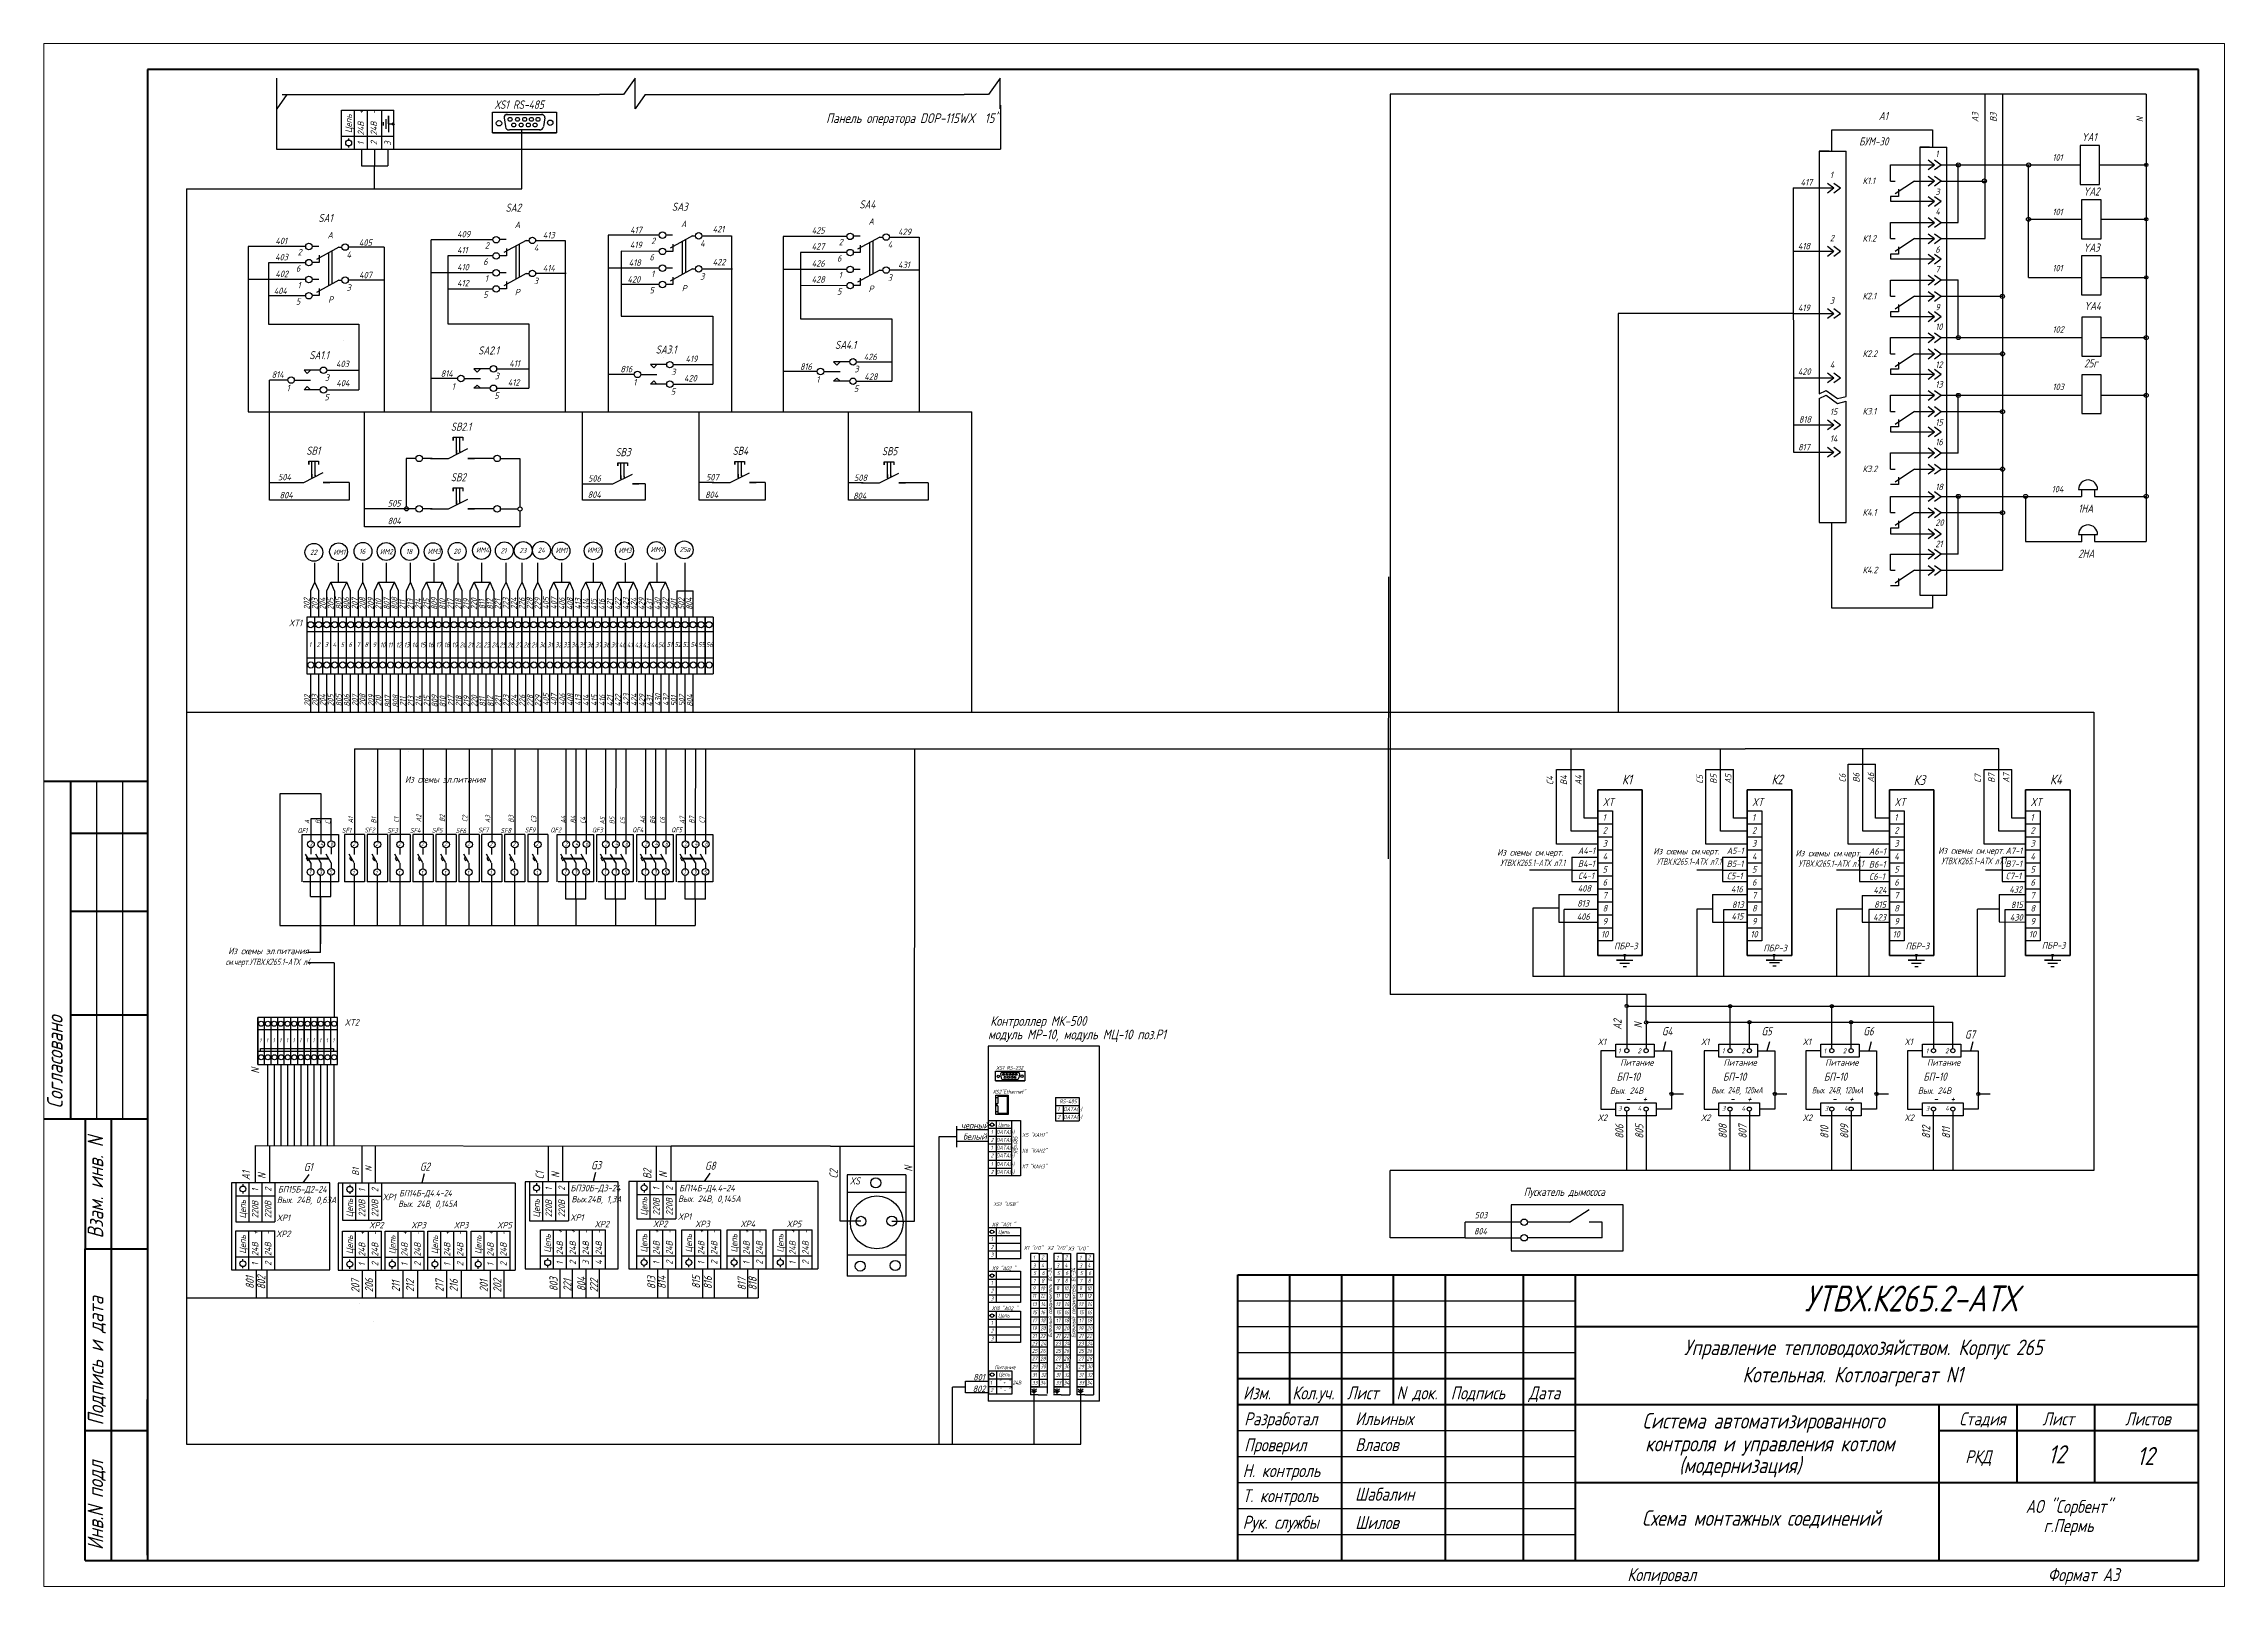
# Model space of a CAD drawing. Extents: x 88 to 760, y 580 to 1055.
import ezdxf

# ---------------------------------------------------------------- set-up
doc = ezdxf.new("R2010")
doc.units = 0
doc.header["$LTSCALE"] = 20
doc.header["$MEASUREMENT"] = 0
doc.layers.get('0').update_dxf_attribs({"linetype": 'CONTINUOUS'})
doc.layers.add('1', color=7, linetype='CONTINUOUS')
doc.layers.add('АСУТП', color=7, linetype='CONTINUOUS')
for name, color, linetype, lineweight in [('MAIN', 7, 'CONTINUOUS', 50), ('Основная', 7, 'CONTINUOUS', 50), ('Текст', 7, 'CONTINUOUS', 50), ('Тонкая', 7, 'CONTINUOUS', 20)]:
    doc.layers.add(name, color=color, linetype=linetype, lineweight=lineweight)
doc.styles.add('GOST тип А', font='', dxfattribs={"oblique": 15})
doc.styles.get("Standard").update_dxf_attribs({"font": '', "oblique": 15, "height": 2.5})
doc.styles.add('АСУТП', font='', dxfattribs={"oblique": 15})
doc.styles.add('стиль1', font='isocpeur.ttf', dxfattribs={"width": 0.8, "oblique": 15, "height": 3.5})
doc.styles.get('GOST тип А').set_extended_font_data('GOST type A')
doc.styles.get('Standard').set_extended_font_data('GOST type A')
doc.styles.get('АСУТП').set_extended_font_data('GOST type A')

msp = doc.modelspace()

# ---------------------------------------------------------------- texts
at = {"linetype": 'Continuous', "oblique": 15}
for s, height, p in [('ХS1 RS-485', 2.603, (227.02, 1035.39, 1)), ('А1', 2.5, (653.57, 1031.96, 1)), ('БУМ-30', 2.5, (647.49, 1024.12, 1)), ('1', 2, (670.99, 1020.53, 1)), ('YA1', 2.5, (716.07, 1025.45, 1)), ('1', 2, (638.49, 1014.03, 1)), ('101', 2, (707.08, 1019.43, 1)), ('417', 2, (629.46, 1011.78, 1)), ('К1.1', 2, (648.57, 1012.25, 1)), ('3', 2, (670.99, 1008.84, 1)), ('YA2', 2.5, (716.58, 1008.69, 1)), ('А', 2, (342.22, 999.7, 1)), ('4', 2, (670.99, 1002.78, 1)), ('101', 2, (707.08, 1002.63, 1)), ('401', 2, (159.45, 993.7, 1)), ('А', 2, (175.51, 995.5, 1)), ('405', 2, (185.19, 993.2, 1)), ('409', 2, (215.46, 995.8, 1)), ('А', 2, (233.18, 998.68, 1)), ('413', 2, (241.87, 995.49, 1)), ('417', 2, (268.76, 997.07, 1)), ('2', 2, (275.25, 993.72, 1)), ('А', 2, (284.47, 998.97, 1)), ('4', 2, (290.36, 992.97, 1)), ('421', 2, (294.19, 997.33, 1)), ('425', 2, (324.72, 996.95, 1)), ('2', 2, (333.04, 993.35, 1)), ('4', 2, (348.15, 992.6, 1)), ('429', 2, (351.32, 996.5, 1)), ('2', 2, (638.49, 994.59, 1)), ('К1.2', 2, (648.57, 994.5, 1)), ('403', 2, (159.37, 988.74, 1)), ('2', 2, (166.29, 990.25, 1)), ('4', 2, (181.4, 989.5, 1)), ('411', 2, (215.44, 990.88, 1)), ('6', 2, (223.5, 987.32, 1)), ('2', 2, (224, 992.32, 1)), ('4', 2, (239.11, 991.57, 1)), ('418', 2, (268.33, 987.02, 1)), ('419', 2, (268.7, 992.48, 1)), ('6', 2, (274.75, 988.72, 1)), ('422', 2, (294.19, 987.18, 1)), ('427', 2, (324.7, 992.03, 1)), ('426', 2, (324.72, 986.77, 1)), ('6', 2, (332.54, 988.35, 1)), ('431', 2, (351.32, 986.32, 1)), ('418', 2, (628.63, 992.12, 1)), ('6', 2, (670.99, 991.09, 1)), ('YA3', 2.5, (716.58, 991.42, 1)), ('402', 2, (159.45, 983.55, 1)), ('6', 2, (165.79, 985.25, 1)), ('1', 2, (166.29, 980.07, 1)), ('3', 2, (181.4, 979.32, 1)), ('407', 2, (185.24, 983.2, 1)), ('412', 2, (215.44, 980.7, 1)), ('410', 2, (215.46, 985.62, 1)), ('1', 2, (224, 982.14, 1)), ('3', 2, (239.11, 981.39, 1)), ('414', 2, (241.87, 985.31, 1)), ('420', 2, (267.95, 981.87, 1)), ('1', 2, (275.25, 983.54, 1)), ('3', 2, (290.36, 982.79, 1)), ('428', 2, (324.7, 981.85, 1)), ('1', 2, (333.04, 983.17, 1)), ('3', 2, (348.15, 982.42, 1)), ('7', 2, (670.99, 985.03, 1)), ('101', 2, (707.08, 985.35, 1)), ('404', 2, (158.97, 978.33, 1)), ('5', 2, (165.79, 975.07, 1)), ('Р', 2, (175.73, 975.66, 1)), ('5', 2, (223.5, 977.14, 1)), ('Р', 2, (233.22, 977.95, 1)), ('5', 2, (274.75, 978.54, 1)), ('Р', 2, (284.68, 979.12, 1)), ('5', 2, (332.54, 978.17, 1)), ('Р', 2, (342.26, 978.97, 1)), ('419', 2, (628.63, 973.12, 1)), ('3', 2, (638.49, 975.4, 1)), ('К2.1', 2, (648.57, 976.75, 1)), ('9', 2, (670.99, 973.34, 1)), ('YA4', 2.5, (716.85, 973.43, 1)), ('10', 2, (670.99, 967.28, 1)), ('102', 2, (707.1, 966.43, 1)), ('К2.2', 2, (648.57, 959, 1)), ('403', 2, (178.13, 955.83, 1)), ('411', 2, (231.53, 955.95, 1)), ('419', 2, (285.83, 957.39, 1)), ('426', 2, (340.77, 957.99, 1)), ('420', 2, (628.63, 953.46, 1)), ('4', 2, (638.49, 955.59, 1)), ('12', 2, (670.99, 955.59, 1)), ('25г', 2.5, (716.85, 955.76, 1)), ('404', 2, (178.22, 949.93, 1)), ('412', 2, (231.07, 950.1, 1)), ('420', 2, (285.39, 951.41, 1)), ('428', 2, (340.93, 951.91, 1)), ('13', 2, (670.99, 949.53, 1)), ('103', 2, (707.1, 948.76, 1)), ('15', 2, (638.49, 941.1, 1)), ('К3.1', 2, (648.57, 941.25, 1)), ('14', 2, (638.49, 932.82, 1)), ('15', 2, (670.99, 937.84, 1)), ('16', 2, (670.99, 931.78, 1)), ('504', 2, (160.26, 920.96, 1)), ('506', 2, (255.81, 920.56, 1)), ('507', 2, (292.15, 920.93, 1)), ('508', 2, (337.76, 920.76, 1)), ('К3.2', 2, (648.57, 923.5, 1)), ('505', 2, (194.09, 912.89, 1)), ('18', 2, (670.99, 917.94, 1)), ('104', 2, (706.85, 917.26, 1)), ('К4.1', 2, (648.57, 910.11, 1)), ('20', 2, (670.99, 906.94, 1)), ('1HA', 2.5, (715, 911.03, 1)), ('21', 2, (670.99, 900.38, 1)), ('22', 1.6, (170.15, 898.01, 1)), ('ИМ1', 1.6, (177.33, 898.02, 1)), ('16', 1.6, (185.27, 898.29, 1)), ('ИМ2', 1.6, (191.66, 898.2, 1)), ('18', 1.6, (199.68, 898.25, 1)), ('ИМ3', 1.6, (206.38, 898.29, 1)), ('20', 1.6, (214.32, 898.31, 1)), ('ИМ4', 1.6, (221.29, 898.74, 1)), ('21', 1.6, (228.84, 898.49, 1)), ('23', 1.6, (234.64, 898.56, 1)), ('24', 1.6, (240.3, 898.63, 1)), ('ИМ1', 1.6, (245.82, 898.62, 1)), ('ИМ2', 1.6, (255.55, 898.68, 1)), ('ИМ3', 1.6, (265.2, 898.59, 1)), ('ИМ4', 1.6, (275.1, 898.85, 1)), ('25в', 1.6, (284.01, 898.88, 1)), ('К4.2', 2, (648.57, 892.36, 1)), ('2HA', 2.5, (715, 897.15, 1)), ('XT1', 2, (163.61, 876.03, 1)), ('Из схемы эл.питания', 2, (199.4, 827.84, 1)), ('К1', 3, (574.44, 827.3, 1)), ('К2', 3, (620.5, 827.33, 1)), ('К3', 3, (664.31, 827.13, 1)), ('К4', 3, (706.31, 827.33, 1)), ('Из схемы см.черт.', 2, (535.95, 805.36, 1)), ('A4-1', 2, (560.86, 805.9, 1)), ('Из схемы см.черт.', 2, (584.09, 805.73, 1)), ('A5-1', 2, (606.69, 805.85, 1)), ('Из схемы см.черт.', 2, (627.89, 805.13, 1)), ('A6-1', 2, (650.53, 805.69, 1)), ('Из схемы см.черт.', 2, (671.86, 805.92, 1)), ('A7-1', 2, (692.61, 805.86, 1)), ('B4-1', 2, (560.86, 801.9, 1)), ('C4-1', 2, (560.86, 798.15, 1)), ('B5-1', 2, (606.69, 801.85, 1)), ('C5-1', 2, (606.69, 798.1, 1)), ('B6-1', 2, (650.53, 801.69, 1)), ('C6-1', 2, (650.53, 797.94, 1)), ('B7-1', 2, (692.61, 801.86, 1)), ('C7-1', 2, (692.61, 798.11, 1)), ('408', 2, (560.81, 794.29, 1)), ('416', 2, (607.99, 794.05, 1)), ('424', 2, (651.91, 793.73, 1)), ('432', 2, (693.77, 793.95, 1)), ('406', 2, (560.5, 785.57, 1)), ('813', 2, (560.62, 789.66, 1)), ('415', 2, (608.17, 785.69, 1)), ('813', 2, (608.28, 789.28, 1)), ('423', 2, (651.82, 785.39, 1)), ('815', 2, (652.11, 789.31, 1)), ('430', 2, (693.96, 785.36, 1)), ('815', 2, (694.25, 789.23, 1)), ('Из схемы эл.питания', 2, (144.93, 775.01, 1)), ('ПБР-3', 2, (571.98, 776.53, 1)), ('ПБР-3', 2, (618.01, 775.9, 1)), ('ПБР-3', 2, (661.85, 776.53, 1)), ('ПБР-3', 2, (703.82, 776.72, 1)), ('XT2', 2, (180.8, 753.02, 1)), ('ХS1 RS-232', 1.2, (381.62, 739.41, 1)), ('ХS2"Ethernet"', 1.2, (380.54, 732.04, 1)), ('1', 1.2, (400.46, 726.68, 1)), ('RS-485', 1.2, (401.06, 729.08, 1)), ('DATA(+)', 1.2, (402.31, 726.68, 1)), ('1', 1.2, (379.91, 719.63, 1)), ('DATA(+)', 1.2, (381.55, 719.63, 1)), ('Цепь', 1.2, (382.15, 721.91, 1)), ('X5 "КАН1"', 1.2, (389.58, 718.72, 1)), ('2', 1.2, (400.46, 724.27, 1)), ('DATA(-)', 1.2, (402.31, 724.27, 1)), ('2', 1.2, (379.91, 717.22, 1)), ('2', 1.2, (379.91, 712.42, 1)), ('1', 1.2, (379.91, 714.82, 1)), ('DATA(-)', 1.2, (381.55, 717.22, 1)), ('DATA(+)', 1.2, (381.55, 714.82, 1)), ('DATA(-)', 1.2, (381.55, 712.42, 1)), ('X6 "КАН2"', 1.2, (389.47, 713.88, 1)), ('2', 1.2, (379.91, 707.36, 1)), ('1', 1.2, (379.91, 709.76, 1)), ('DATA(+)', 1.2, (381.55, 709.76, 1)), ('DATA(-)', 1.2, (381.55, 707.36, 1)), ('X7 "КАН3"', 1.2, (389.42, 709.04, 1)), ('Пускатель дымососа', 2.5, (544.18, 700.55, 1)), ('X8 "АО1 "', 1.2, (380.21, 691.15, 1)), ('ХS1 "USB"', 1.2, (380.77, 697.41, 1)), ('503', 2, (529.01, 693.63, 1)), ('1', 1.2, (379.91, 686.63, 1)), ('Цепь', 1.2, (382.15, 688.91, 1)), ('2', 1.2, (379.91, 684.23, 1)), ('3', 1.2, (379.91, 681.83, 1)), ('X9 "АО2 "', 1.2, (380.21, 677.67, 1)), ('X1 "I/O"', 1.2, (390.08, 683.95, 1)), ('X2 "I/O"', 1.2, (397.34, 683.95, 1)), ('1', 1.2, (379.91, 673.16, 1)), ('2', 1.2, (379.91, 670.76, 1)), ('3', 1.2, (379.91, 668.36, 1)), ('X10 "АО2 "', 1.2, (380.21, 665.36, 1)), ('2', 1.2, (379.91, 658.44, 1)), ('1', 1.2, (379.91, 660.84, 1)), ('Цепь', 1.2, (382.15, 663.12, 1)), ('19', 1.2, (392.61, 659.21, 1)), ('17', 1.2, (392.7, 661.58, 1)), ('20', 1.2, (395.2, 659.18, 1)), ('16', 1.2, (395.24, 664.08, 1)), ('18', 1.2, (395.27, 661.61, 1)), ('19', 1.2, (399.87, 659.21, 1)), ('17', 1.2, (399.96, 661.58, 1)), ('20', 1.2, (402.46, 659.18, 1)), ('16', 1.2, (402.5, 664.08, 1)), ('18', 1.2, (402.53, 661.61, 1)), ('19', 1.2, (406.95, 659.21, 1)), ('17', 1.2, (407.04, 661.58, 1)), ('20', 1.2, (409.54, 659.18, 1)), ('16', 1.2, (409.58, 664.08, 1)), ('18', 1.2, (409.61, 661.61, 1)), ('3', 1.2, (379.91, 656.04, 1)), ('23', 1.2, (392.54, 654.42, 1)), ('25', 1.2, (392.61, 652.21, 1)), ('21', 1.2, (392.68, 656.85, 1)), ('22', 1.2, (395.13, 656.82, 1)), ('26', 1.2, (395.13, 652.25, 1)), ('24', 1.2, (395.27, 654.46, 1)), ('23', 1.2, (399.79, 654.42, 1)), ('25', 1.2, (399.87, 652.21, 1)), ('21', 1.2, (399.94, 656.85, 1)), ('22', 1.2, (402.38, 656.82, 1)), ('26', 1.2, (402.38, 652.25, 1)), ('24', 1.2, (402.53, 654.46, 1)), ('23', 1.2, (406.87, 654.42, 1)), ('25', 1.2, (406.95, 652.21, 1)), ('21', 1.2, (407.02, 656.85, 1)), ('22', 1.2, (409.46, 656.82, 1)), ('26', 1.2, (409.46, 652.25, 1)), ('24', 1.2, (409.61, 654.46, 1)), ('Управление тепловодохозяйством. Корпус 265', 4.8, (593.53, 651.51, 1)), ('Питание', 1.2, (381.07, 647.18, 1)), ('Цепь', 1.2, (382.29, 644.98, 1)), ('27', 1.2, (392.57, 649.88, 1)), ('29', 1.2, (392.6, 647.34, 1)), ('31', 1.2, (392.67, 644.79, 1)), ('28', 1.2, (395.13, 649.85, 1)), ('30', 1.2, (395.25, 647.45, 1)), ('32', 1.2, (395.3, 644.81, 1)), ('27', 1.2, (399.83, 649.88, 1)), ('29', 1.2, (399.86, 647.34, 1)), ('31', 1.2, (399.93, 644.79, 1)), ('28', 1.2, (402.38, 649.85, 1)), ('30', 1.2, (402.5, 647.45, 1)), ('32', 1.2, (402.56, 644.81, 1)), ('27', 1.2, (406.9, 649.88, 1)), ('29', 1.2, (406.93, 647.34, 1)), ('31', 1.2, (407, 644.79, 1)), ('28', 1.2, (409.46, 649.85, 1)), ('30', 1.2, (409.58, 647.45, 1)), ('32', 1.2, (409.64, 644.81, 1)), ('Котельная. Котлоагрегат N1', 4.8, (611.56, 643.11, 1)), ('2', 1.2, (379.76, 640.11, 1)), ('1', 1.2, (379.63, 642.41, 1)), ('" + "', 1.2, (382.24, 642.51, 1)), ('" - "', 1.2, (382.34, 640.11, 1)), ('24В', 1.2, (386.63, 642.42, 1)), ('33', 1.2, (392.63, 642.36, 1)), ('34', 1.2, (395.1, 642.39, 1)), ('33', 1.2, (399.89, 642.36, 1)), ('34', 1.2, (402.36, 642.39, 1)), ('33', 1.2, (406.97, 642.36, 1)), ('34', 1.2, (409.44, 642.39, 1)), ('Система автоматизированного ', 4.8, (580.73, 628.9, 1)), ('контроля и управления котлом', 4.8, (581.56, 621.86, 1)), ('(модернизация)', 4.8, (591.99, 615.18, 1)), ('Схема монтажных соединений', 4.8, (580.57, 598.94, 1))]:
    msp.add_text(s, height=height, dxfattribs=at).set_placement(p)
for s, height, rotation, p in [('Цепь', 2, 90, (183.02, 1027.97, 1)), ('24В  +', 2, 90, (186.81, 1027.23, 1)), ('24В  -', 2, 90, (190.81, 1027.23, 1)), ('А3', 2, 90, (684.28, 1031.31, 1)), ('В3', 2, 90, (689.87, 1031.37, 1)), ('N', 2, 90, (734.98, 1031.31, 1)), ('1', 2, 90, (186.81, 1024.24, 1)), ('2', 2, 90, (190.81, 1024.24, 1)), ('3', 2, 90, (195.06, 1024.07, 1)), ('211', 1.8, 91.06169, (199.52, 881.17, 1)), ('213', 1.8, 91.06169, (201.97, 881.17, 1)), ('221', 1.8, 91.06169, (228.9, 881.15, 1)), ('223', 1.8, 91.06169, (231.4, 881.23, 1)), ('405', 1.8, 90, (243.72, 881.21, 1)), ('407', 1.8, 90, (246.15, 881.21, 1)), ('406', 1.8, 90.03232, (248.62, 881.04, 1)), ('408', 1.8, 90.03232, (251.1, 880.99, 1)), ('413', 1.8, 90, (253.58, 881.19, 1)), ('414', 1.8, 90, (256, 881.12, 1)), ('415', 1.8, 90.03232, (258.49, 880.99, 1)), ('416', 1.8, 90.03232, (260.92, 881, 1)), ('421', 1.8, 90, (263.41, 881.04, 1)), ('422', 1.8, 90, (265.86, 880.99, 1)), ('423', 1.8, 90.03232, (268.34, 881.1, 1)), ('424', 1.8, 90.03232, (270.78, 880.98, 1)), ('429', 1.8, 90, (273.22, 881, 1)), ('431', 1.8, 90, (275.63, 880.98, 1)), ('430', 1.8, 90.03232, (278.1, 880.99, 1)), ('432', 1.8, 90.03232, (280.57, 881.01, 1)), ('211', 1.8, 91.06169, (199.65, 851.36, 1)), ('213', 1.8, 91.06169, (202.08, 851.24, 1)), ('221', 1.8, 91.06169, (229.02, 851.34, 1)), ('223', 1.8, 91.06169, (231.51, 851.3, 1)), ('405', 1.8, 90, (243.77, 851.53, 1)), ('407', 1.8, 90, (246.2, 851.53, 1)), ('406', 1.8, 90.03232, (248.76, 851.5, 1)), ('408', 1.8, 90.03232, (251.24, 851.45, 1)), ('413', 1.8, 90, (253.63, 851.51, 1)), ('414', 1.8, 90, (256.04, 851.44, 1)), ('415', 1.8, 90.03232, (258.63, 851.45, 1)), ('416', 1.8, 90.03232, (261.06, 851.45, 1)), ('421', 1.8, 90, (263.45, 851.36, 1)), ('422', 1.8, 90, (265.91, 851.3, 1)), ('423', 1.8, 90.03232, (268.48, 851.55, 1)), ('424', 1.8, 90.03232, (270.92, 851.43, 1)), ('429', 1.8, 90, (273.27, 851.32, 1)), ('431', 1.8, 90, (275.68, 851.3, 1)), ('430', 1.8, 90.03232, (278.24, 851.44, 1)), ('432', 1.8, 90.03232, (280.72, 851.47, 1)), ('C4', 2, 90, (553.23, 827.12, 1)), ('B4', 2, 90, (557.48, 827.12, 1)), ('A4', 2, 90, (561.98, 827.12, 1)), ('C5', 2, 90, (599.4, 827.48, 1)), ('B5', 2, 90, (603.65, 827.48, 1)), ('A5', 2, 90, (608.15, 827.48, 1)), ('C6', 2, 90, (643.38, 827.89, 1)), ('B6', 2, 90, (647.63, 827.89, 1)), ('A6', 2, 90, (652.13, 827.89, 1)), ('C7', 2, 90, (685.07, 827.8, 1)), ('B7', 2, 90, (689.32, 827.8, 1)), ('A7', 2, 90, (693.82, 827.8, 1)), ('A1', 1.5, 90, (183.43, 815.32, 1)), ('B1', 1.5, 90, (190.55, 815.28, 1)), ('C1', 1.5, 90, (197.48, 815.5, 1)), ('A2', 1.5, 90, (204.41, 815.69, 1)), ('B2', 1.5, 90, (211.6, 815.79, 1)), ('C2', 1.5, 90, (218.61, 815.73, 1)), ('A3', 1.5, 90, (225.66, 815.44, 1)), ('B3', 1.5, 90, (232.85, 815.54, 1)), ('C3', 1.5, 90, (239.86, 815.48, 1)), ('A4', 1.5, 90, (248.94, 815.23, 1)), ('B4', 1.5, 90, (251.99, 815.32, 1)), ('C4', 1.5, 90, (255.03, 815.14, 1)), ('A5', 1.5, 90, (260.99, 814.93, 1)), ('B5', 1.5, 90, (263.95, 815.07, 1)), ('C5', 1.5, 90, (267.22, 815.07, 1)), ('A6', 1.5, 90, (273.41, 815.21, 1)), ('B6', 1.5, 90, (276.42, 815.17, 1)), ('C6', 1.5, 90, (279.46, 815.2, 1)), ('A7', 1.5, 90, (285.55, 815.12, 1)), ('B7', 1.5, 90, (288.57, 815.25, 1)), ('C7', 1.5, 90, (291.71, 815.25, 1)), ('RS-485', 1.2, 90, (388.16, 713.54, 1)), ('1', 2, 90, (154.21, 701.86, 1)), ('2', 2, 90, (158.21, 701.86, 1)), ('Цепь', 2, 90, (183.35, 693.98, 1)), ('1', 2, 90, (187.14, 701.75, 1)), ('220В', 2, 90, (187.14, 694.05, 1)), ('2', 2, 90, (191.14, 701.75, 1)), ('220В', 2, 90, (191.14, 694.05, 1)), ('Цепь', 2, 90, (240.89, 693.9, 1)), ('1', 2, 90, (244.69, 702.17, 1)), ('2', 2, 90, (248.69, 702.17, 1)), ('Цепь', 2, 90, (274.04, 694.48, 1)), ('1', 2, 90, (277.84, 702.23, 1)), ('220В', 2, 90, (277.84, 694.55, 1)), ('2', 2, 90, (281.84, 702.23, 1)), ('220В', 2, 90, (281.84, 694.55, 1)), ('Цепь', 2, 90, (150.41, 693.6, 1)), ('220В', 2, 90, (154.21, 693.66, 1)), ('220В', 2, 90, (158.21, 693.66, 1)), ('220В', 2, 90, (244.69, 693.96, 1)), ('220В', 2, 90, (248.69, 693.96, 1)), ('Цепь', 2, 90, (150.41, 682.76, 1)), ('24В  +', 2, 90, (154.21, 682.02, 1)), ('24В  -', 2, 90, (158.21, 682.02, 1)), ('Цепь', 2, 90, (183.35, 682.65, 1)), ('24В  +', 2, 90, (187.14, 681.9, 1)), ('24В  -', 2, 90, (191.14, 681.9, 1)), ('Цепь', 2, 90, (196.47, 682.65, 1)), ('24В  +', 2, 90, (200.26, 681.9, 1)), ('24В  -', 2, 90, (204.26, 681.9, 1)), ('Цепь', 2, 90, (209.59, 682.65, 1)), ('24В  +', 2, 90, (213.38, 681.9, 1)), ('24В  -', 2, 90, (217.38, 681.9, 1)), ('Цепь', 2, 90, (222.95, 682.65, 1)), ('24В  +', 2, 90, (226.74, 681.9, 1)), ('24В  -', 2, 90, (230.74, 681.9, 1)), ('Цепь', 2, 90, (244.33, 683.07, 1)), ('24В  +', 2, 90, (248.12, 682.32, 1)), ('24В  +', 2, 90, (252.12, 682.32, 1)), ('24В  -', 2, 90, (256.12, 682.32, 1)), ('24В  -', 2, 90, (260.12, 682.32, 1)), ('Цепь', 2, 90, (274.04, 683.13, 1)), ('24В  +', 2, 90, (277.84, 682.38, 1)), ('24В  -', 2, 90, (281.84, 682.38, 1)), ('Цепь', 2, 90, (287.86, 683.13, 1)), ('24В  +', 2, 90, (291.65, 682.38, 1)), ('24В  -', 2, 90, (295.65, 682.38, 1)), ('Цепь', 2, 90, (301.8, 683.13, 1)), ('24В  +', 2, 90, (305.6, 682.38, 1)), ('24В  -', 2, 90, (309.6, 682.38, 1)), ('Цепь', 2, 90, (316.04, 683.13, 1)), ('24В  +', 2, 90, (319.83, 682.38, 1)), ('24В  -', 2, 90, (323.83, 682.38, 1)), ('1', 2, 90, (154.21, 679.03, 1)), ('2', 2, 90, (158.21, 679.03, 1)), ('1', 2, 90, (187.14, 678.92, 1)), ('2', 2, 90, (191.14, 678.92, 1)), ('1', 2, 90, (200.26, 678.92, 1)), ('2', 2, 90, (204.26, 678.92, 1)), ('1', 2, 90, (213.38, 678.92, 1)), ('2', 2, 90, (217.38, 678.92, 1)), ('1', 2, 90, (226.74, 678.92, 1)), ('2', 2, 90, (230.74, 678.92, 1)), ('1', 2, 90, (248.12, 679.33, 1)), ('2', 2, 90, (252.12, 679.33, 1)), ('3', 2, 90, (256.12, 679.33, 1)), ('4', 2, 90, (260.12, 679.33, 1)), ('1', 2, 90, (277.84, 679.39, 1)), ('2', 2, 90, (281.84, 679.39, 1)), ('1', 2, 90, (291.65, 679.39, 1)), ('2', 2, 90, (295.65, 679.39, 1)), ('1', 2, 90, (305.6, 679.39, 1)), ('2', 2, 90, (309.6, 679.39, 1)), ('1', 2, 90, (319.83, 679.39, 1)), ('2', 2, 90, (323.83, 679.39, 1))]:
    msp.add_text(s, height=height, rotation=rotation, dxfattribs=at).set_placement(p)
at = {"color": 7, "linetype": 'Continuous', "oblique": 15}
for s, height, p in [('SA1', 2.5, (172.7, 1000.52, 1)), ('SA2', 2.5, (230.38, 1003.7, 1)), ('SA3', 2.5, (281.66, 1003.99, 1)), ('SA4', 2.5, (339.41, 1004.72, 1)), ('SA2.1', 2.5, (221.94, 959.73, 1)), ('SA3.1', 2.5, (276.65, 960.01, 1)), ('SA4.1', 2.5, (331.91, 961.45, 1)), ('SA1.1', 2.5, (169.9, 958.28, 1)), ('3', 2, (281.46, 953.37, 1)), ('3', 2, (337.87, 954.25, 1)), ('1', 2, (162.93, 948.42, 1)), ('5', 2, (174.56, 945.59, 1)), ('3', 2, (174.71, 951.64, 1)), ('1', 2, (213.81, 948.88, 1)), ('5', 2, (226.92, 946.05, 1)), ('3', 2, (227.06, 952.1, 1)), ('1', 2, (269.73, 950.15, 1)), ('5', 2, (281.31, 947.32, 1)), ('1', 2, (326.14, 951.03, 1)), ('5', 2, (337.73, 948.21, 1)), ('SВ2.1', 2.5, (213.52, 936.23, 1)), ('SВ1', 2.5, (168.98, 928.85, 1)), ('SВ3', 2.5, (264.21, 928.4, 1)), ('SВ4', 2.5, (300.33, 928.81, 1)), ('SВ5', 2.5, (346.35, 928.7, 1)), ('SВ2', 2.5, (213.52, 920.67, 1)), ('804', 2, (160.75, 915.41, 1)), ('804', 2, (255.7, 915.56, 1)), ('804', 2, (291.85, 915.53, 1)), ('804', 2, (337.48, 915.21, 1)), ('804', 2, (194.06, 907.45, 1)), ('XT', 2.5, (568.48, 820.65, 1)), ('XT', 2.5, (614.51, 820.65, 1)), ('XT', 2.5, (658.35, 820.65, 1)), ('XT', 2.5, (700.32, 820.65, 1)), ('2', 2, (568.48, 812.15, 1)), ('1', 2, (568.48, 816.15, 1)), ('2', 2, (614.51, 812.15, 1)), ('1', 2, (614.51, 816.15, 1)), ('2', 2, (658.35, 812.15, 1)), ('1', 2, (658.35, 816.15, 1)), ('2', 2, (700.32, 812.15, 1)), ('1', 2, (700.32, 816.15, 1)), ('3', 2, (568.48, 808.15, 1)), ('3', 2, (614.51, 808.15, 1)), ('3', 2, (658.35, 808.15, 1)), ('3', 2, (700.32, 808.15, 1)), ('5', 2, (568.48, 800.15, 1)), ('4', 2, (568.48, 804.15, 1)), ('5', 2, (614.51, 800.15, 1)), ('4', 2, (614.51, 804.15, 1)), ('5', 2, (658.35, 800.15, 1)), ('4', 2, (658.35, 804.15, 1)), ('5', 2, (700.32, 800.15, 1)), ('4', 2, (700.32, 804.15, 1)), ('6', 2, (568.48, 796.15, 1)), ('7', 2, (568.48, 792.15, 1)), ('6', 2, (614.51, 796.15, 1)), ('7', 2, (614.51, 792.15, 1)), ('6', 2, (658.35, 796.15, 1)), ('7', 2, (658.35, 792.15, 1)), ('6', 2, (700.32, 796.15, 1)), ('7', 2, (700.32, 792.15, 1)), ('8', 2, (568.48, 788.15, 1)), ('8', 2, (614.51, 788.15, 1)), ('8', 2, (658.35, 788.15, 1)), ('8', 2, (700.32, 788.15, 1)), ('10', 2, (567.98, 780.15, 1)), ('9', 2, (568.48, 784.15, 1)), ('10', 2, (614.01, 780.15, 1)), ('9', 2, (614.51, 784.15, 1)), ('10', 2, (657.85, 780.15, 1)), ('9', 2, (658.35, 784.15, 1)), ('10', 2, (699.82, 780.15, 1)), ('9', 2, (700.32, 784.15, 1)), ('1', 1.5, (573.25, 744.5, 1)), ('2', 1.5, (579.25, 744.5, 1)), ('1', 1.5, (605.25, 744.5, 1)), ('2', 1.5, (611.25, 744.5, 1)), ('1', 1.5, (636.54, 744.5, 1)), ('2', 1.5, (642.53, 744.5, 1)), ('1', 1.5, (668.06, 744.5, 1)), ('2', 1.5, (674.06, 744.5, 1)), ('3', 1.5, (573.25, 726.78, 1)), ('4', 1.5, (579.25, 726.78, 1)), ('3', 1.5, (605.25, 726.78, 1)), ('4', 1.5, (611.25, 726.78, 1)), ('3', 1.5, (636.9, 726.78, 1)), ('4', 1.5, (642.89, 726.78, 1)), ('3', 1.5, (668.06, 726.78, 1)), ('4', 1.5, (674.06, 726.78, 1)), ('БП15Б-Д2-24', 2, (160.23, 701.6, 1)), ('XP1', 2, (192.44, 699.21, 1)), ('БП30Б-Д3-24', 2, (250.38, 701.97, 1)), ('БП14Б-Д4.4-24', 2, (283.86, 701.96, 1)), ('XP1', 2, (159.84, 692.81, 1)), ('XP2', 2, (188.32, 690.55, 1)), ('XP3', 2, (201.3, 690.55, 1)), ('XP3', 2, (214.42, 690.55, 1)), ('XP5', 2, (227.78, 690.55, 1)), ('XP1', 2, (250.31, 692.91, 1)), ('XP2', 2, (257.81, 690.87, 1)), ('XP2', 2, (275.8, 690.92, 1)), ('XP1', 2, (283.48, 693.17, 1)), ('XP3', 2, (288.78, 690.92, 1)), ('XP4', 2, (302.73, 690.92, 1)), ('XP5', 2, (316.96, 690.92, 1)), ('XP2', 2, (159.65, 687.86, 1)), ('804', 2, (528.79, 688.67, 1))]:
    msp.add_text(s, height=height, dxfattribs=at).set_placement(p)
for s, height, rotation, p in [('202', 1.8, 91.06169, (170.04, 881.18, 1)), ('203', 1.8, 91.06169, (172.51, 881.13, 1)), ('204', 1.8, 91.06169, (174.96, 881.15, 1)), ('205', 1.8, 91.06169, (177.41, 881.13, 1)), ('805', 1.8, 92.58112, (179.94, 881.2, 1)), ('806', 1.8, 92.58112, (182.35, 881.15, 1)), ('207', 1.8, 89.76008, (184.79, 881.15, 1)), ('208', 1.8, 91.06169, (187.21, 881.19, 1)), ('209', 1.8, 90, (189.72, 881.15, 1)), ('210', 1.8, 90, (192.09, 881.15, 1)), ('807', 1.8, 90, (194.61, 881.06, 1)), ('808', 1.8, 90, (197.04, 881.09, 1)), ('214', 1.8, 90, (204.39, 881.23, 1)), ('215', 1.8, 90, (206.87, 881.22, 1)), ('809', 1.8, 90, (209.31, 881.04, 1)), ('810', 1.8, 90, (211.81, 881.05, 1)), ('217', 1.8, 91.06169, (214.33, 881.22, 1)), ('218', 1.8, 91.06169, (216.75, 881.16, 1)), ('219', 1.8, 90, (219.11, 881.15, 1)), ('220', 1.8, 90, (221.56, 881.08, 1)), ('811', 1.8, 95.2321, (224.21, 881.31, 1)), ('812', 1.8, 95.2321, (226.65, 881.22, 1)), ('224', 1.8, 90.63356, (233.9, 881.18, 1)), ('228', 1.8, 90.63356, (238.76, 881.12, 1)), ('501', 1.8, 89.99437, (283.02, 881.08, 1)), ('502', 1.8, 89.99437, (285.46, 881.07, 1)), ('804', 1.8, 90, (287.92, 881.04, 1)), ('202', 1.8, 91.06169, (170.17, 851.37, 1)), ('203', 1.8, 91.06169, (172.52, 851.42, 1)), ('204', 1.8, 91.06169, (174.97, 851.44, 1)), ('205', 1.8, 91.06169, (177.42, 851.42, 1)), ('805', 1.8, 92.58112, (180.04, 851.36, 1)), ('806', 1.8, 92.58112, (182.44, 851.31, 1)), ('207', 1.8, 89.76008, (184.91, 851.34, 1)), ('208', 1.8, 91.06169, (187.22, 851.47, 1)), ('209', 1.8, 90, (189.85, 851.33, 1)), ('210', 1.8, 90, (192.1, 851.43, 1)), ('807', 1.8, 90, (194.94, 850.96, 1)), ('808', 1.8, 90, (197.37, 850.99, 1)), ('214', 1.8, 90, (204.49, 851.3, 1)), ('215', 1.8, 90, (206.98, 851.29, 1)), ('809', 1.8, 90, (209.4, 851.06, 1)), ('810', 1.8, 90, (211.89, 851.07, 1)), ('217', 1.8, 91.06169, (214.45, 851.41, 1)), ('218', 1.8, 91.06169, (216.86, 851.24, 1)), ('219', 1.8, 90, (219.22, 851.22, 1)), ('220', 1.8, 90, (221.67, 851.15, 1)), ('811', 1.8, 95.2321, (224.3, 851.33, 1)), ('812', 1.8, 95.2321, (226.73, 851.24, 1)), ('224', 1.8, 90.63356, (234.02, 851.26, 1)), ('228', 1.8, 90.63356, (238.89, 851.2, 1)), ('501', 1.8, 89.99437, (283.16, 851.33, 1)), ('502', 1.8, 89.99437, (285.61, 851.32, 1)), ('804', 1.8, 90, (288.07, 851.26, 1)), ('+   - ', 2.5, 180, (582.61, 731.24, 1)), ('+   - ', 2.5, 180, (614.81, 731.24, 1)), ('+   - ', 2.5, 180, (646.25, 731.24, 1)), ('+   - ', 2.5, 180, (677.5, 731.24, 1)), ('В1', 2, 90, (185.19, 706.78, 1)), ('N', 2, 90, (189.19, 708.06, 1)), ('801', 2.5, 90, (152.82, 671.94, 1)), ('802', 2.5, 90, (156.34, 671.75, 1)), ('207', 2.5, 90, (185.35, 670.72, 1)), ('206', 2.5, 90, (189.59, 670.88, 1)), ('211', 2.5, 90, (197.83, 671.02, 1)), ('212', 2.5, 90, (202.2, 671.02, 1)), ('217', 2.5, 90, (211.29, 671.02, 1)), ('216', 2.5, 90, (215.67, 671.02, 1)), ('201', 2.5, 90, (224.92, 670.96, 1)), ('202', 2.5, 90, (229.09, 670.83, 1))]:
    msp.add_text(s, height=height, rotation=rotation, dxfattribs=at).set_placement(p)
at = {"style": 'стиль1', "oblique": 15, "width": 0.8}
for s, height, p in [('1', 1.5, (169.75, 869.62, 1)), ('2', 1.5, (172.2, 869.62, 1)), ('3', 1.5, (174.66, 869.62, 1)), ('4', 1.5, (177.11, 869.62, 1)), ('5', 1.5, (179.57, 869.62, 1)), ('6', 1.5, (182.02, 869.62, 1)), ('7', 1.5, (184.48, 869.62, 1)), ('8', 1.5, (186.93, 869.62, 1)), ('9', 1.5, (189.39, 869.62, 1)), ('10', 1.5, (191.68, 869.54, 1)), ('11', 1.5, (194.13, 869.54, 1)), ('12', 1.5, (196.59, 869.54, 1)), ('13', 1.5, (199.04, 869.54, 1)), ('14', 1.5, (201.5, 869.54, 1)), ('15', 1.5, (203.95, 869.54, 1)), ('16', 1.5, (206.41, 869.54, 1)), ('17', 1.5, (208.86, 869.54, 1)), ('18', 1.5, (211.32, 869.54, 1)), ('19', 1.5, (213.77, 869.54, 1)), ('20', 1.5, (216.23, 869.54, 1)), ('21', 1.5, (218.68, 869.54, 1)), ('22', 1.5, (221.14, 869.54, 1)), ('23', 1.5, (223.59, 869.54, 1)), ('24', 1.5, (226.05, 869.54, 1)), ('25', 1.5, (228.5, 869.54, 1)), ('26', 1.5, (230.96, 869.54, 1)), ('27', 1.5, (233.41, 869.54, 1)), ('28', 1.5, (235.87, 869.54, 1)), ('29', 1.5, (238.32, 869.54, 1)), ('30', 1.5, (240.78, 869.54, 1)), ('31', 1.5, (243.23, 869.54, 1)), ('32', 1.5, (245.68, 869.54, 1)), ('33', 1.5, (248.14, 869.54, 1)), ('34', 1.5, (250.59, 869.54, 1)), ('35', 1.5, (253.05, 869.54, 1)), ('36', 1.5, (255.5, 869.54, 1)), ('37', 1.5, (257.96, 869.54, 1)), ('38', 1.5, (260.41, 869.54, 1)), ('39', 1.5, (262.87, 869.54, 1)), ('40', 1.5, (265.32, 869.54, 1)), ('41', 1.5, (267.78, 869.54, 1)), ('42', 1.5, (270.23, 869.54, 1)), ('43', 1.5, (272.69, 869.54, 1)), ('44', 1.5, (275.14, 869.54, 1)), ('50', 1.5, (277.39, 869.57, 1)), ('51', 1.5, (280.01, 869.65, 1)), ('52', 1.5, (282.46, 869.65, 1)), ('53', 1.5, (284.92, 869.65, 1)), ('54', 1.5, (287.37, 869.65, 1)), ('55', 1.5, (289.72, 869.64, 1)), ('56', 1.5, (292.17, 869.64, 1)), ('2', 1.25, (170.08, 808.41, 1)), ('4', 1.25, (173.26, 808.41, 1)), ('6', 1.25, (176.4, 808.45, 1)), ('2', 1.25, (183.26, 808.37, 1)), ('2', 1.25, (190.34, 808.37, 1)), ('2', 1.25, (197.31, 808.37, 1)), ('2', 1.25, (204.39, 808.37, 1)), ('2', 1.25, (211.48, 808.37, 1)), ('2', 1.25, (218.57, 808.37, 1)), ('2', 1.25, (225.54, 808.37, 1)), ('2', 1.25, (232.62, 808.37, 1)), ('2', 1.25, (239.76, 808.37, 1)), ('2', 1.25, (248.69, 808.41, 1)), ('4', 1.25, (251.87, 808.41, 1)), ('6', 1.25, (255.01, 808.45, 1)), ('2', 1.25, (260.93, 808.41, 1)), ('4', 1.25, (264.11, 808.41, 1)), ('6', 1.25, (267.25, 808.45, 1)), ('2', 1.25, (273.24, 808.41, 1)), ('4', 1.25, (276.42, 808.41, 1)), ('6', 1.25, (279.56, 808.45, 1)), ('2', 1.25, (285.48, 808.41, 1)), ('4', 1.25, (288.66, 808.41, 1)), ('6', 1.25, (291.8, 808.45, 1)), ('1', 1.25, (169.87, 799.75, 1)), ('3', 1.25, (172.92, 799.64, 1)), ('5', 1.25, (176.06, 799.68, 1)), ('1', 1.25, (183.19, 799.51, 1)), ('1', 1.25, (190.27, 799.51, 1)), ('1', 1.25, (197.24, 799.51, 1)), ('1', 1.25, (204.33, 799.51, 1)), ('1', 1.25, (211.42, 799.51, 1)), ('1', 1.25, (218.5, 799.51, 1)), ('1', 1.25, (225.47, 799.51, 1)), ('1', 1.25, (232.56, 799.51, 1)), ('1', 1.25, (239.7, 799.51, 1)), ('1', 1.25, (248.47, 799.75, 1)), ('3', 1.25, (251.53, 799.64, 1)), ('5', 1.25, (254.67, 799.68, 1)), ('1', 1.25, (260.71, 799.75, 1)), ('3', 1.25, (263.77, 799.64, 1)), ('5', 1.25, (266.91, 799.68, 1)), ('1', 1.25, (273.03, 799.75, 1)), ('3', 1.25, (276.08, 799.64, 1)), ('5', 1.25, (279.22, 799.68, 1)), ('1', 1.25, (285.27, 799.75, 1)), ('3', 1.25, (288.32, 799.64, 1)), ('5', 1.25, (291.46, 799.68, 1)), ('1', 1.25, (154.54, 747.88, 1)), ('1', 1.25, (156.59, 747.88, 1)), ('1', 1.25, (158.63, 747.88, 1)), ('1', 1.25, (160.68, 747.88, 1)), ('1', 1.25, (162.72, 747.88, 1)), ('1', 1.25, (164.77, 747.88, 1)), ('1', 1.25, (166.82, 747.88, 1)), ('1', 1.25, (168.86, 747.88, 1)), ('1', 1.25, (170.91, 747.88, 1)), ('1', 1.25, (172.95, 747.88, 1)), ('1', 1.25, (175, 747.88, 1)), ('1', 1.25, (177.05, 747.88, 1))]:
    msp.add_text(s, height=height, dxfattribs=at).set_placement(p)
at = {"linetype": 'Continuous', "oblique": 15, "width": 0.8}
for s, p in [('УТВХ.К265.1-АТХ л7.1', (536.89, 802.15, 1)), ('УТВХ.К265.1-АТХ л7.1', (585.03, 802.53, 1)), ('УТВХ.К265.1-АТХ л7.1', (628.84, 801.93, 1)), ('УТВХ.К265.1-АТХ л7.1', (672.8, 802.72, 1)), ('см.черт.УТВХ.К265.1-АТХ л4', (144.13, 771.64, 1))]:
    msp.add_text(s, height=2, dxfattribs=at).set_placement(p)
at = {"color": 7, "linetype": 'Continuous', "oblique": 15, "width": 0.9}
msp.add_text('БП14Б-Д4.4-24', height=2, dxfattribs=at).set_placement((197.62, 700.41, 1))
at = {"color": 7, "linetype": 'Continuous', "style": 'GOST тип А', "oblique": 15}
for s, p in [('813', (276.54, 671.84, 1)), ('814', (279.76, 671.89, 1)), ('815', (290.31, 671.99, 1)), ('816', (293.98, 671.79, 1)), ('817', (304.43, 671.45, 1)), ('818', (307.76, 671.45, 1))]:
    msp.add_text(s, height=2.5, rotation=90, dxfattribs=at).set_placement(p)
at = {"color": 0, "linetype": 'Continuous', "style": 'GOST тип А', "oblique": 15}
msp.add_text('УТВХ.К265.2-АТХ', height=8, dxfattribs=at).set_placement((630.66, 664.95, 1))
at = {"layer": 'MAIN', "color": 7, "linetype": 'Continuous', "lineweight": -3, "oblique": 15}
for s, height, p in [('814', 2, (158.3, 952.55, 1)), ('814', 2, (210.41, 952.85, 1)), ('816', 2, (265.76, 954.24, 1)), ('816', 2, (321.1, 955.01, 1)), ('818', 2, (628.94, 938.73, 1)), ('817', 2, (628.69, 930.19, 1)), ('QF1', 1.5, (166.29, 812.35, 1)), ('SF1', 1.5, (179.91, 812.43, 1)), ('SF2', 1.5, (186.88, 812.5, 1)), ('SF3', 1.5, (193.92, 812.38, 1)), ('SF4', 1.5, (200.91, 812.38, 1)), ('SF5', 1.5, (207.68, 812.43, 1)), ('SF6', 1.5, (214.99, 812.32, 1)), ('SF7', 1.5, (221.9, 812.49, 1)), ('SF8', 1.5, (228.8, 812.37, 1)), ('SF9', 1.5, (236.28, 812.53, 1)), ('QF2', 1.5, (244.2, 812.52, 1)), ('QF3', 1.5, (257, 812.52, 1)), ('QF4', 1.5, (269.41, 812.56, 1)), ('QF5', 1.5, (281.41, 812.56, 1)), ('X1', 2, (566.9, 747.03, 1)), ('G4', 2.5, (586.73, 750.03, 1)), ('X1', 2, (598.73, 747.03, 1)), ('G5', 2.5, (617.42, 750.03, 1)), ('X1', 2, (630.07, 747.03, 1)), ('G6', 2.5, (648.8, 750.03, 1)), ('X1', 2, (661.43, 747.03, 1)), ('G7', 2.5, (680.12, 749.03, 1)), ('Питание', 2, (573.9, 740.66, 1)), ('Питание', 2, (605.73, 740.66, 1)), ('Питание', 2, (637.07, 740.66, 1)), ('Питание', 2, (668.43, 740.66, 1)), ('Вых. 24В', 2, (570.72, 731.98, 1)), ('БП-10', 2.5, (572.77, 736.04, 1)), ('БП-10', 2.5, (605.55, 736.04, 1)), ('БП-10', 2.5, (636.65, 736.04, 1)), ('Вых. 24В', 2, (665.61, 731.98, 1)), ('БП-10', 2.5, (667.3, 736.04, 1)), ('черный ', 2, (370.72, 721.31, 1)), ('белый', 2, (371.38, 717.86, 1)), ('X2', 2, (566.9, 723.65, 1)), ('X2', 2, (598.73, 723.65, 1)), ('X2', 2, (630.07, 723.65, 1)), ('X2', 2, (661.43, 723.65, 1)), ('G1', 2.5, (168.23, 708.23, 1)), ('G2', 2.5, (204, 708.33, 1)), ('G3', 2.5, (256.75, 708.76, 1)), ('G8', 2.5, (291.86, 708.59, 1)), ('XS', 2.25, (336.45, 704.07, 1)), ('Вых. 24В, 0,63А', 2, (159.91, 698.32, 1)), ('Вых.24В, 1,3А', 2, (250.69, 698.56, 1)), ('Вых. 24В, 0,145А', 2, (283.55, 698.68, 1)), ('801', 2, (374.48, 643.72, 1)), ('802', 2, (374.34, 640.15, 1))]:
    msp.add_text(s, height=height, dxfattribs=at).set_placement(p)
at = {"layer": 'MAIN', "color": 7, "linetype": 'Continuous', "lineweight": 50, "oblique": 15}
for s, height, p in [('A', 1.5, (169.98, 815.13, 1)), ('B', 1.5, (173.36, 815.14, 1)), ('C ', 1.5, (176.41, 815.01, 1)), ('А2', 2.5, (574.28, 751.74, 1)), ('N', 2.5, (580.61, 752.21, 1)), ('N', 2.5, (154.49, 738.22, 1)), ('A1', 2.5, (151.67, 705.42, 1)), ('N', 2.5, (156.53, 705.78, 1)), ('С1', 2.5, (242.15, 705.72, 1)), ('N', 2.5, (247.01, 706.08, 1)), ('В2', 2.5, (275.3, 705.78, 1)), ('N', 2.5, (280.16, 706.14, 1)), ('С2', 2.5, (332.72, 705.94, 1)), ('N', 2.5, (355.75, 708.02, 1))]:
    msp.add_text(s, height=height, rotation=90, dxfattribs=at).set_placement(p)
at = {"layer": 'MAIN', "color": 7, "linetype": 'Continuous', "lineweight": 40, "style": 'GOST тип А', "oblique": 15}
for s, p in [('Согласовано', (93.92, 727.48, 1)), ('Взам. инв. N', (106.4, 687.46, 1)), ('Подпись и дата', (106.48, 629.86, 1)), ('Инв.N подл', (106.4, 591.46, 1))]:
    msp.add_text(s, height=4.8, rotation=90, dxfattribs=at).set_placement(p)
at = {"layer": 'MAIN', "color": 7, "linetype": 'Continuous', "lineweight": -3, "oblique": 15}
for s, width, p in [('Вых. 24В, 120мА', 0.8, (601.94, 732.12, 1)), ('Вых. 24В, 120мА', 0.8, (632.94, 732.12, 1)), ('Вых. 24В, 0,145А', 0.9, (197.3, 697.13, 1))]:
    msp.add_text(s, height=2, dxfattribs=dict(at, width=width)).set_placement(p)
for s, p in [('806', (574.88, 718.2, 1)), ('805', (581.01, 718.2, 1)), ('808', (606.71, 718.2, 1)), ('807', (612.83, 718.2, 1)), ('810', (638.05, 718.2, 1)), ('809', (644.17, 718.2, 1)), ('812', (669.4, 718.2, 1)), ('811', (675.53, 718.2, 1)), ('803', (246.43, 671.19, 1)), ('221', (250.71, 671.13, 1)), ('804', (254.97, 671.19, 1)), ('222', (258.89, 670.85, 1))]:
    msp.add_text(s, height=2.5, rotation=90, dxfattribs=at).set_placement(p)
at = {"layer": 'MAIN', "style": 'GOST тип А', "oblique": 15}
for s, p in [('Изм.', (457.66, 637.88, 1)), ('Копировал', (576.06, 581.88, 1)), ('Формат A3', (705.66, 581.88, 1))]:
    msp.add_text(s, height=4, dxfattribs=at).set_placement(p)
at = {"layer": 'MAIN', "lineweight": 40, "style": 'GOST тип А', "oblique": 15}
for s, height, p in [('Кол.уч.', 4, (472.83, 637.88, 1)), ('Лист', 4, (489.66, 637.88, 1)), ('N док.', 4, (504.95, 637.88, 1)), ('Подпись', 4, (521.66, 637.88, 1)), ('Дата', 4, (545.66, 637.88, 1)), ('Разработал', 4, (458.02, 629.88, 1)), ('Ильиных', 4, (492.23, 629.93, 1)), ('Стадия', 4, (678.36, 629.88, 1)), ('Лист', 4, (704, 629.88, 1)), ('Листов', 4, (729.46, 629.88, 1)), ('Проверил', 4, (458.02, 621.88, 1)), ('Власов', 4, (492.23, 621.93, 1)), ('12', 5.6, (705.76, 618.15, 1)), ('12', 5.6, (733.11, 617.62, 1)), ('Н. контроль', 4, (457.54, 613.93, 1)), ('Т. контроль', 4, (457.54, 606.21, 1)), ('Шабалин', 4, (492.18, 606.65, 1)), ('Рук. службы', 4, (457.54, 598.01, 1)), ('Шилов', 4, (492.23, 597.93, 1))]:
    msp.add_text(s, height=height, dxfattribs=at).set_placement(p)
at = {"layer": 'MAIN', "color": 7, "linetype": 'Continuous', "style": 'GOST тип А', "oblique": 15}
for s, p in [('АО "Сорбент"', (698.83, 602.91, 1)), ('г.Пермь', (704.36, 597, 1))]:
    msp.add_text(s, height=4, dxfattribs=at).set_placement(p)
at = {"layer": 'АСУТП', "color": 7, "linetype": 'Continuous', "lineweight": -3, "style": 'GOST тип А', "oblique": 15}
msp.add_text('Панель оператора DOP-115WX  15"', height=3, dxfattribs=at).set_placement((329.19, 1031.03, 1))
at = {"layer": 'АСУТП', "linetype": 'Continuous', "lineweight": -3, "style": 'АСУТП', "oblique": 15}
for s, p in [('226', (236.31, 881.16, 1)), ('229', (241.16, 881.12, 1)), ('226', (236.44, 851.24, 1)), ('229', (241.29, 851.2, 1))]:
    msp.add_text(s, height=1.8, rotation=90, dxfattribs=at).set_placement(p)
at = {"layer": 'АСУТП', "linetype": 'Continuous', "style": 'АСУТП', "oblique": 15}
for s, height, p in [('Контроллер МК-500', 3, (379.75, 752.94, 1)), ('модуль МР-10, модуль МЦ-10 поз.Р1', 3, (379.06, 748.8, 1)), ('3', 1.2, (392.87, 678.5, 1)), ('1', 1.2, (392.89, 680.97, 1)), ('2', 1.2, (395.48, 681.05, 1)), ('4', 1.2, (395.42, 678.58, 1)), ('3', 1.2, (400.13, 678.5, 1)), ('1', 1.2, (400.15, 680.97, 1)), ('2', 1.2, (402.74, 681.05, 1)), ('4', 1.2, (402.68, 678.58, 1)), ('Х3 "I/O"', 1.2, (403.79, 683.74, 1)), ('3', 1.2, (407.21, 678.5, 1)), ('1', 1.2, (407.23, 680.97, 1)), ('2', 1.2, (409.82, 681.05, 1)), ('4', 1.2, (409.75, 678.58, 1)), ('9', 1.2, (392.77, 671.51, 1)), ('5', 1.2, (393.02, 676.16, 1)), ('7', 1.2, (392.89, 673.78, 1)), ('10', 1.2, (395.19, 671.47, 1)), ('8', 1.2, (395.48, 673.85, 1)), ('6', 1.2, (395.67, 676.23, 1)), ('9', 1.2, (400.03, 671.51, 1)), ('5', 1.2, (400.28, 676.16, 1)), ('7', 1.2, (400.14, 673.78, 1)), ('10', 1.2, (402.45, 671.47, 1)), ('8', 1.2, (402.74, 673.85, 1)), ('6', 1.2, (402.93, 676.23, 1)), ('9', 1.2, (407.11, 671.51, 1)), ('5', 1.2, (407.36, 676.16, 1)), ('7', 1.2, (407.22, 673.78, 1)), ('10', 1.2, (409.53, 671.47, 1)), ('8', 1.2, (409.82, 673.85, 1)), ('6', 1.2, (410, 676.23, 1)), ('13', 1.2, (392.63, 666.62, 1)), ('11', 1.2, (392.68, 669.19, 1)), ('15', 1.2, (392.74, 664.12, 1)), ('12', 1.2, (395.19, 669.14, 1)), ('14', 1.2, (395.31, 666.64, 1)), ('13', 1.2, (399.89, 666.62, 1)), ('11', 1.2, (399.94, 669.19, 1)), ('15', 1.2, (400, 664.12, 1)), ('12', 1.2, (402.45, 669.14, 1)), ('14', 1.2, (402.57, 666.64, 1)), ('13', 1.2, (406.96, 666.62, 1)), ('11', 1.2, (407.02, 669.19, 1)), ('15', 1.2, (407.08, 664.12, 1)), ('12', 1.2, (409.52, 669.14, 1)), ('14', 1.2, (409.65, 666.64, 1))]:
    msp.add_text(s, height=height, dxfattribs=at).set_placement(p)
for p in [(398.81, 656.93, 1), (405.97, 656.86, 1)]:
    msp.add_text('Блочный соединитель БС-34', height=1.2, rotation=90, dxfattribs=at).set_placement(p)
at = {"layer": 'Текст', "lineweight": -3, "oblique": 15}
msp.add_text('РКД', height=4, dxfattribs=at).set_placement((680.2, 618.2, 17))

# ---------------------------------------------------------------- linework, layer by layer
at = {"color": 0}
for p, q in [((159.95, 1035.4, 1), (159.95, 1044.87, 1)), ((270.35, 1044.87, 1), (266.77, 1039.82, 1)), ((270.35, 1035.4, 1), (270.35, 1044.87, 1)), ((382.76, 1044.87, 1), (379.18, 1039.82, 1)), ((382.76, 1035.4, 1), (382.76, 1044.87, 1)), ((163.03, 1039.82, 1), (159.95, 1035.4, 1)), ((266.77, 1039.82, 1), (259.3, 1039.82, 1)), ((273.43, 1039.82, 1), (270.35, 1035.4, 1)), ((379.18, 1039.82, 1), (371.72, 1039.82, 1))]:
    msp.add_line(p, q, dxfattribs=at)
at = {"color": 7, "lineweight": -3}
for p, q in [((161.57, 1039.82, 1), (259.3, 1039.82, 1)), ((273.43, 1039.82, 1), (371.72, 1039.82, 1))]:
    msp.add_line(p, q, dxfattribs=at)
at = {"lineweight": 30, "ltscale": 0.5}
for p, q in [((179.86, 1022.98, 1), (179.86, 1034.98, 1)), ((179.86, 1034.98, 1), (195.98, 1034.98, 1)), ((183.86, 1022.98, 1), (183.86, 1034.98, 1)), ((195.98, 1022.98, 1), (195.98, 1034.98, 1)), ((235.4, 1010.76, 1), (235.4, 1028.91, 1)), ((179.86, 1026.98, 1), (195.98, 1026.98, 1)), ((185.95, 1017.87, 1), (194.12, 1017.87, 1)), ((190.02, 1010.76, 1), (190.02, 1017.87, 1)), ((399.91, 730.85, 1), (399.91, 723.64, 1)), ((399.91, 730.85, 1), (407.11, 730.85, 1)), ((399.91, 728.45, 1), (407.11, 728.45, 1)), ((402.2, 728.45, 1), (402.2, 723.64, 1)), ((407.11, 730.85, 1), (407.11, 723.64, 1)), ((379.15, 723.8, 1), (389.03, 723.8, 1)), ((379.15, 721.4, 1), (386.35, 721.4, 1)), ((381.55, 723.8, 1), (381.55, 716.59, 1)), ((386.35, 723.8, 1), (386.35, 716.59, 1)), ((389.03, 723.8, 1), (389.03, 716.59, 1)), ((399.91, 723.64, 1), (407.11, 723.64, 1)), ((369.31, 718.73, 1), (363.91, 718.73, 1)), ((379.15, 716.6, 1), (386.35, 716.6, 1)), ((381.55, 718.99, 1), (381.55, 709.39, 1)), ((386.35, 718.99, 1), (386.35, 709.39, 1)), ((389.03, 718.99, 1), (389.03, 709.39, 1)), ((379.15, 711.53, 1), (386.35, 711.53, 1)), ((389.03, 706.73, 1), (379.15, 706.73, 1)), ((381.55, 711.53, 1), (381.55, 706.73, 1)), ((386.35, 711.53, 1), (386.35, 706.73, 1)), ((389.03, 711.53, 1), (389.03, 706.73, 1)), ((147.26, 704.6, 1), (147.26, 692.6, 1)), ((147.26, 700.6, 1), (159.26, 700.6, 1)), ((151.26, 704.6, 1), (151.26, 692.6, 1)), ((159.26, 704.6, 1), (159.26, 692.6, 1)), ((180.19, 704.49, 1), (180.19, 693.11, 1)), ((180.19, 700.49, 1), (192.19, 700.49, 1)), ((184.19, 704.49, 1), (184.19, 693.11, 1)), ((192.19, 704.49, 1), (192.19, 693.11, 1)), ((237.74, 704.91, 1), (237.74, 692.91, 1)), ((237.74, 700.91, 1), (249.74, 700.91, 1)), ((241.74, 704.91, 1), (241.74, 692.91, 1)), ((249.74, 704.91, 1), (249.74, 692.91, 1)), ((270.89, 704.97, 1), (270.89, 693.49, 1)), ((270.89, 700.97, 1), (282.89, 700.97, 1)), ((274.89, 704.97, 1), (274.89, 693.49, 1)), ((282.89, 704.97, 1), (282.89, 693.49, 1)), ((147.26, 692.6, 1), (159.26, 692.6, 1)), ((180.19, 693.11, 1), (192.19, 693.11, 1)), ((237.74, 692.91, 1), (249.74, 692.91, 1)), ((270.89, 693.49, 1), (282.89, 693.49, 1)), ((147.26, 677.77, 1), (147.26, 689.77, 1)), ((147.26, 689.77, 1), (159.26, 689.77, 1)), ((151.26, 677.77, 1), (151.26, 689.77, 1)), ((159.26, 677.77, 1), (159.26, 689.77, 1)), ((180.19, 677.65, 1), (180.19, 689.65, 1)), ((180.19, 689.65, 1), (192.19, 689.65, 1)), ((184.19, 677.65, 1), (184.19, 689.65, 1)), ((192.19, 677.65, 1), (192.19, 689.65, 1)), ((193.31, 677.65, 1), (193.31, 689.65, 1)), ((193.31, 689.65, 1), (205.31, 689.65, 1)), ((197.31, 677.65, 1), (197.31, 689.65, 1)), ((205.31, 677.65, 1), (205.31, 689.65, 1)), ((206.43, 677.65, 1), (206.43, 689.65, 1)), ((206.43, 689.65, 1), (218.43, 689.65, 1)), ((210.43, 677.65, 1), (210.43, 689.65, 1)), ((218.43, 677.65, 1), (218.43, 689.65, 1)), ((219.79, 677.65, 1), (219.79, 689.65, 1)), ((219.79, 689.65, 1), (231.79, 689.65, 1)), ((223.79, 677.65, 1), (223.79, 689.65, 1)), ((231.79, 677.65, 1), (231.79, 689.65, 1)), ((241.17, 678.07, 1), (241.17, 690.07, 1)), ((241.17, 690.07, 1), (261.17, 690.07, 1)), ((245.17, 678.07, 1), (245.17, 690.07, 1)), ((261.17, 678.07, 1), (261.17, 690.07, 1)), ((270.89, 678.13, 1), (270.89, 690.13, 1)), ((270.89, 690.13, 1), (282.89, 690.13, 1)), ((274.89, 678.13, 1), (274.89, 690.13, 1)), ((282.89, 678.13, 1), (282.89, 690.13, 1)), ((284.7, 678.13, 1), (284.7, 690.13, 1)), ((284.7, 690.13, 1), (296.7, 690.13, 1)), ((288.7, 678.13, 1), (288.7, 690.13, 1)), ((296.7, 678.13, 1), (296.7, 690.13, 1)), ((298.65, 678.13, 1), (298.65, 690.13, 1)), ((298.65, 690.13, 1), (310.65, 690.13, 1)), ((302.65, 678.13, 1), (302.65, 690.13, 1)), ((310.65, 678.13, 1), (310.65, 690.13, 1)), ((312.88, 678.13, 1), (312.88, 690.13, 1)), ((312.88, 690.13, 1), (324.88, 690.13, 1)), ((316.88, 678.13, 1), (316.88, 690.13, 1)), ((324.88, 678.13, 1), (324.88, 690.13, 1)), ((379.15, 690.8, 1), (389.03, 690.8, 1)), ((379.15, 688.4, 1), (389.03, 688.4, 1)), ((381.55, 690.8, 1), (381.55, 681.2, 1)), ((389.03, 690.8, 1), (389.03, 681.2, 1)), ((147.26, 681.77, 1), (159.26, 681.77, 1)), ((180.19, 681.65, 1), (192.19, 681.65, 1)), ((193.31, 681.65, 1), (205.31, 681.65, 1)), ((206.43, 681.65, 1), (218.43, 681.65, 1)), ((219.79, 681.65, 1), (231.79, 681.65, 1)), ((241.17, 682.07, 1), (261.17, 682.07, 1)), ((270.89, 682.13, 1), (282.89, 682.13, 1)), ((284.7, 682.13, 1), (296.7, 682.13, 1)), ((298.65, 682.13, 1), (310.65, 682.13, 1)), ((312.88, 682.13, 1), (324.88, 682.13, 1)), ((389.03, 681.2, 1), (379.15, 681.2, 1)), ((394.52, 682.82, 1), (397.25, 682.82, 1)), ((394.85, 682.82, 1), (394.85, 641.73, 1)), ((401.78, 682.82, 1), (404.51, 682.82, 1)), ((402.11, 682.82, 1), (402.11, 641.73, 1)), ((408.86, 682.82, 1), (411.58, 682.82, 1)), ((409.18, 682.82, 1), (409.18, 641.73, 1)), ((379.15, 677.33, 1), (389.03, 677.33, 1)), ((379.15, 674.93, 1), (389.03, 674.93, 1)), ((381.55, 677.33, 1), (381.55, 667.73, 1)), ((389.03, 677.33, 1), (389.03, 667.73, 1)), ((389.03, 667.73, 1), (379.15, 667.73, 1)), ((379.15, 665.01, 1), (389.03, 665.01, 1)), ((379.15, 662.61, 1), (389.03, 662.61, 1)), ((381.55, 665.01, 1), (381.55, 655.41, 1)), ((389.03, 665.01, 1), (389.03, 655.41, 1)), ((389.03, 655.41, 1), (379.15, 655.41, 1)), ((379.24, 646.65, 1), (386.44, 646.65, 1)), ((379.24, 646.65, 1), (379.24, 639.45, 1)), ((381.64, 646.65, 1), (381.64, 639.45, 1)), ((386.44, 646.65, 1), (386.44, 639.45, 1)), ((379.24, 644.25, 1), (386.44, 644.25, 1)), ((386.44, 639.45, 1), (379.24, 639.45, 1)), ((394.52, 641.73, 1), (397.25, 641.73, 1)), ((394.52, 639.33, 1), (397.25, 639.33, 1)), ((401.6, 641.73, 1), (404.32, 641.73, 1)), ((401.6, 639.33, 1), (404.32, 639.33, 1)), ((408.86, 641.73, 1), (411.58, 641.73, 1)), ((408.86, 639.33, 1), (411.58, 639.33, 1))]:
    msp.add_line(p, q, dxfattribs=at)
at = {"ltscale": 0.5}
for p, q in [((187.86, 1022.98, 1), (187.86, 1034.98, 1)), ((192.26, 1022.98, 1), (192.26, 1034.98, 1)), ((399.91, 726.05, 1), (407.11, 726.05, 1)), ((399.91, 726.04, 1), (407.11, 726.04, 1)), ((369.31, 721.99, 1), (369.31, 715.55, 1)), ((379.15, 720.87, 1), (369.31, 720.87, 1)), ((379.17, 717.29, 1), (369.42, 717.29, 1)), ((379.15, 719, 1), (386.35, 719, 1)), ((379.15, 718.99, 1), (386.35, 718.99, 1)), ((379.15, 714.19, 1), (386.35, 714.19, 1)), ((379.15, 714.19, 1), (386.35, 714.19, 1)), ((379.15, 709.13, 1), (386.35, 709.13, 1)), ((379.15, 709.13, 1), (386.35, 709.13, 1)), ((155.26, 704.6, 1), (155.26, 692.6, 1)), ((188.19, 704.49, 1), (188.19, 693.11, 1)), ((245.74, 704.91, 1), (245.74, 692.91, 1)), ((278.89, 704.97, 1), (278.89, 693.49, 1)), ((155.26, 677.77, 1), (155.26, 689.77, 1)), ((188.19, 677.65, 1), (188.19, 689.65, 1)), ((201.31, 677.65, 1), (201.31, 689.65, 1)), ((214.43, 677.65, 1), (214.43, 689.65, 1)), ((227.79, 677.65, 1), (227.79, 689.65, 1)), ((249.17, 678.07, 1), (249.17, 690.07, 1)), ((257.17, 678.07, 1), (257.17, 690.07, 1)), ((278.89, 678.13, 1), (278.89, 690.13, 1)), ((292.7, 678.13, 1), (292.7, 690.13, 1)), ((306.65, 678.13, 1), (306.65, 690.13, 1)), ((320.88, 678.13, 1), (320.88, 690.13, 1)), ((379.15, 686, 1), (389.03, 686, 1)), ((379.15, 683.6, 1), (389.03, 683.6, 1)), ((379.15, 672.53, 1), (389.03, 672.53, 1)), ((379.15, 670.13, 1), (389.03, 670.13, 1)), ((379.15, 660.21, 1), (389.03, 660.21, 1)), ((379.15, 657.81, 1), (389.03, 657.81, 1)), ((379.24, 641.85, 1), (386.44, 641.85, 1))]:
    msp.add_line(p, q, dxfattribs=at)
at = {"linetype": 'Continuous', "lineweight": 30}
for p, q in [((735.98, 1039.94, 1), (502.94, 1039.94, 1)), ((639.07, 1022.34, 1), (639.07, 1028.96, 1)), ((639.07, 1028.96, 1), (670.07, 1028.96, 1)), ((670.07, 1028.96, 1), (670.07, 1023.59, 1)), ((635.24, 1022.34, 1), (635.24, 1001.49, 1)), ((635.24, 1022.34, 1), (643.49, 1022.34, 1)), ((643.49, 1003.43, 1), (643.49, 1022.34, 1)), ((666.24, 1023.59, 1), (674.49, 1023.59, 1)), ((666.24, 1023.59, 1), (666.24, 1001.49, 1)), ((674.49, 1003.43, 1), (674.49, 1023.59, 1)), ((635.24, 1003.77, 1), (635.24, 947.63, 1)), ((643.49, 946.84, 1), (643.49, 1004.95, 1)), ((666.24, 1003.77, 1), (666.24, 942.13, 1)), ((674.49, 941.59, 1), (674.49, 1004.95, 1)), ((635.24, 946.13, 1), (635.24, 907.99, 1)), ((643.49, 907.99, 1), (643.49, 945.34, 1)), ((666.24, 946.13, 1), (666.24, 885.63, 1)), ((674.49, 885.63, 1), (674.49, 945.34, 1)), ((635.24, 907.99, 1), (643.49, 907.99, 1)), ((639.07, 881.59, 1), (639.07, 907.99, 1)), ((670.07, 881.59, 1), (639.07, 881.59, 1)), ((666.24, 885.63, 1), (674.49, 885.63, 1)), ((670.07, 885.63, 1), (670.07, 881.59, 1)), ((173.41, 775.55, 1), (169.6, 775.55, 1)), ((145.9, 704.6, 1), (145.9, 677.77, 1)), ((176.19, 704.6, 1), (145.9, 704.6, 1)), ((176.19, 677.77, 1), (176.19, 704.6, 1)), ((178.84, 704.49, 1), (178.84, 677.65, 1)), ((233.32, 704.49, 1), (178.84, 704.49, 1)), ((233.32, 704.49, 1), (233.32, 677.65, 1)), ((236.39, 704.91, 1), (236.39, 678.07, 1)), ((265.08, 704.91, 1), (236.39, 704.91, 1)), ((265.08, 678.07, 1), (265.08, 704.91, 1)), ((268.34, 704.97, 1), (268.34, 678.13, 1)), ((326.67, 704.97, 1), (268.34, 704.97, 1)), ((326.67, 704.97, 1), (326.67, 678.13, 1)), ((574.8, 697.82, 1), (540.3, 697.82, 1)), ((540.3, 697.82, 1), (540.3, 683.67, 1)), ((574.8, 683.67, 1), (574.8, 697.82, 1)), ((540.3, 683.67, 1), (574.8, 683.67, 1)), ((145.9, 677.77, 1), (176.19, 677.77, 1)), ((178.84, 677.65, 1), (233.32, 677.65, 1)), ((236.39, 678.07, 1), (265.08, 678.07, 1)), ((268.34, 678.13, 1), (326.67, 678.13, 1))]:
    msp.add_line(p, q, dxfattribs=at)
at = {"linetype": 'Continuous'}
for p, q in [((686.25, 1039.94, 1), (686.25, 995.42, 1)), ((691.68, 1039.94, 1), (691.68, 959.92, 1)), ((735.98, 1039.94, 1), (735.98, 902.13, 1)), ((194.47, 1030.76, 1), (195.83, 1030.76, 1)), ((638.24, 1022.34, 1), (635.24, 1022.34, 1)), ((669.24, 1023.59, 1), (666.24, 1023.59, 1)), ((715.57, 1024.13, 1), (715.57, 1012.13, 1)), ((721.57, 1024.13, 1), (715.57, 1024.13, 1)), ((721.57, 1012.13, 1), (721.57, 1024.13, 1)), ((668.74, 1019.68, 1), (670.74, 1018.18, 1)), ((668.74, 1016.68, 1), (670.74, 1018.18, 1)), ((670.74, 1019.68, 1), (672.74, 1018.18, 1)), ((670.74, 1016.68, 1), (672.74, 1018.18, 1)), ((637.74, 1012.53, 1), (639.74, 1011.03, 1)), ((637.74, 1009.53, 1), (639.74, 1011.03, 1)), ((639.74, 1012.53, 1), (641.74, 1011.03, 1)), ((639.74, 1009.53, 1), (641.74, 1011.03, 1)), ((657.21, 1013.17, 1), (658.61, 1013.17, 1)), ((664.61, 1013.17, 1), (658.61, 1009.17, 1)), ((664.61, 1013.17, 1), (670.73, 1013.17, 1)), ((668.74, 1014.68, 1), (670.74, 1013.18, 1)), ((668.74, 1011.68, 1), (670.74, 1013.18, 1)), ((668.74, 1008.43, 1), (670.74, 1006.93, 1)), ((670.74, 1014.68, 1), (672.74, 1013.18, 1)), ((670.74, 1011.68, 1), (672.74, 1013.18, 1)), ((670.74, 1008.43, 1), (672.74, 1006.93, 1)), ((672.73, 1013.17, 1), (686.11, 1013.17, 1)), ((715.57, 1012.13, 1), (721.57, 1012.13, 1)), ((635.24, 1003.77, 1), (635.24, 995.09, 1)), ((635.24, 1003.09, 1), (635.24, 1001.49, 1)), ((666.24, 1003.77, 1), (666.24, 995.09, 1)), ((666.24, 1003.09, 1), (666.24, 1001.49, 1)), ((668.74, 1005.43, 1), (670.74, 1006.93, 1)), ((668.74, 1001.93, 1), (670.74, 1000.43, 1)), ((670.74, 1005.43, 1), (672.74, 1006.93, 1)), ((670.74, 1001.93, 1), (672.74, 1000.43, 1)), ((699.72, 1001.38, 1), (716.08, 1001.38, 1)), ((716.08, 1007.38, 1), (716.08, 995.38, 1)), ((722.08, 1007.38, 1), (716.08, 1007.38, 1)), ((722.08, 995.38, 1), (722.08, 1007.38, 1)), ((722.08, 1001.38, 1), (735.95, 1001.38, 1)), ((236.73, 994.89, 1), (229.85, 991.11, 1)), ((236.73, 994.89, 1), (237.65, 994.89, 1)), ((236.73, 994.89, 1), (237.65, 994.89, 1)), ((239.65, 994.89, 1), (248.81, 994.89, 1)), ((287.98, 996.29, 1), (281.09, 992.51, 1)), ((287.98, 996.29, 1), (288.9, 996.29, 1)), ((290.9, 996.29, 1), (300.05, 996.29, 1)), ((345.77, 995.92, 1), (338.88, 992.14, 1)), ((345.77, 995.92, 1), (346.69, 995.92, 1)), ((345.77, 995.92, 1), (346.69, 995.92, 1)), ((348.69, 995.92, 1), (357.84, 995.92, 1)), ((657.21, 995.42, 1), (658.61, 995.42, 1)), ((664.61, 995.42, 1), (658.61, 991.42, 1)), ((664.61, 995.42, 1), (670.73, 995.42, 1)), ((668.74, 998.93, 1), (670.74, 1000.43, 1)), ((668.74, 996.93, 1), (670.74, 995.43, 1)), ((668.74, 993.93, 1), (670.74, 995.43, 1)), ((670.74, 998.93, 1), (672.74, 1000.43, 1)), ((670.74, 996.93, 1), (672.74, 995.43, 1)), ((670.74, 993.93, 1), (672.74, 995.43, 1)), ((672.73, 995.42, 1), (686.34, 995.42, 1)), ((716.08, 995.38, 1), (722.08, 995.38, 1)), ((179.02, 992.82, 1), (172.14, 989.04, 1)), ((179.02, 992.82, 1), (179.94, 992.82, 1)), ((637.74, 993.05, 1), (639.74, 991.55, 1)), ((637.74, 990.05, 1), (639.74, 991.55, 1)), ((639.74, 993.05, 1), (641.74, 991.55, 1)), ((639.74, 990.05, 1), (641.74, 991.55, 1)), ((668.74, 990.68, 1), (670.74, 989.18, 1)), ((668.74, 987.68, 1), (670.74, 989.18, 1)), ((670.74, 990.68, 1), (672.74, 989.18, 1)), ((670.74, 987.68, 1), (672.74, 989.18, 1)), ((716.08, 990.1, 1), (716.08, 978.1, 1)), ((722.08, 990.1, 1), (716.08, 990.1, 1)), ((722.08, 978.1, 1), (722.08, 990.1, 1)), ((179.02, 982.64, 1), (172.14, 978.86, 1)), ((179.02, 982.64, 1), (179.94, 982.64, 1)), ((179.02, 982.64, 1), (179.94, 982.64, 1)), ((179.02, 982.64, 1), (179.94, 982.64, 1)), ((236.73, 984.71, 1), (229.85, 980.93, 1)), ((236.73, 984.71, 1), (237.65, 984.71, 1)), ((236.73, 984.71, 1), (237.65, 984.71, 1)), ((239.65, 984.74, 1), (249.06, 984.74, 1)), ((287.98, 986.11, 1), (281.09, 982.33, 1)), ((287.98, 986.11, 1), (288.9, 986.11, 1)), ((287.98, 986.11, 1), (288.9, 986.11, 1)), ((287.98, 986.11, 1), (288.9, 986.11, 1)), ((290.9, 986.14, 1), (300.3, 986.14, 1)), ((345.77, 985.74, 1), (338.88, 981.96, 1)), ((345.77, 985.74, 1), (346.69, 985.74, 1)), ((345.77, 985.74, 1), (346.69, 985.74, 1)), ((348.69, 985.77, 1), (358.09, 985.77, 1)), ((666.24, 985.34, 1), (666.24, 983.74, 1)), ((668.74, 984.18, 1), (670.74, 982.68, 1)), ((668.74, 981.18, 1), (670.74, 982.68, 1)), ((670.74, 984.18, 1), (672.74, 982.68, 1)), ((670.74, 981.18, 1), (672.74, 982.68, 1)), ((657.21, 977.67, 1), (658.61, 977.67, 1)), ((664.61, 977.67, 1), (658.61, 973.67, 1)), ((664.61, 977.67, 1), (670.73, 977.67, 1)), ((668.74, 979.18, 1), (670.74, 977.68, 1)), ((668.74, 976.18, 1), (670.74, 977.68, 1)), ((670.74, 979.18, 1), (672.74, 977.68, 1)), ((670.74, 976.18, 1), (672.74, 977.68, 1)), ((672.73, 977.67, 1), (691.68, 977.67, 1)), ((716.08, 978.1, 1), (722.08, 978.1, 1)), ((637.74, 973.88, 1), (639.74, 972.38, 1)), ((637.74, 970.88, 1), (639.74, 972.38, 1)), ((639.74, 973.88, 1), (641.74, 972.38, 1)), ((639.74, 970.88, 1), (641.74, 972.38, 1)), ((666.24, 968.27, 1), (666.24, 959.59, 1)), ((668.74, 972.93, 1), (670.74, 971.43, 1)), ((668.74, 969.93, 1), (670.74, 971.43, 1)), ((670.74, 972.93, 1), (672.74, 971.43, 1)), ((670.74, 969.93, 1), (672.74, 971.43, 1)), ((722.1, 971.18, 1), (716.1, 971.18, 1)), ((716.1, 971.18, 1), (716.1, 959.18, 1)), ((722.1, 959.18, 1), (722.1, 971.18, 1)), ((180.57, 964.08, 1), (180.57, 964.08, 1)), ((666.24, 967.59, 1), (666.24, 965.99, 1)), ((668.74, 966.43, 1), (670.74, 964.93, 1)), ((668.74, 963.43, 1), (670.74, 964.93, 1)), ((668.74, 961.43, 1), (670.74, 959.93, 1)), ((670.74, 966.43, 1), (672.74, 964.93, 1)), ((670.74, 963.43, 1), (672.74, 964.93, 1)), ((670.74, 961.43, 1), (672.74, 959.93, 1)), ((168.3, 954.86, 1), (169.3, 953.86, 1)), ((173.3, 954.86, 1), (168.3, 954.86, 1)), ((169.3, 953.86, 1), (170.3, 954.86, 1)), ((175.3, 954.86, 1), (185.15, 954.86, 1)), ((220.65, 955.32, 1), (221.65, 954.32, 1)), ((225.65, 955.32, 1), (220.65, 955.32, 1)), ((221.65, 954.32, 1), (222.65, 955.32, 1)), ((227.65, 955.32, 1), (237.61, 955.32, 1)), ((275.05, 956.6, 1), (276.05, 955.6, 1)), ((280.05, 956.6, 1), (275.05, 956.6, 1)), ((276.05, 955.6, 1), (277.05, 956.6, 1)), ((282.05, 956.6, 1), (294.3, 956.6, 1)), ((328.46, 954.48, 1), (333.46, 954.48, 1)), ((331.46, 957.48, 1), (332.46, 956.48, 1)), ((336.46, 957.48, 1), (331.46, 957.48, 1)), ((332.46, 956.48, 1), (333.46, 957.48, 1)), ((338.46, 957.48, 1), (349.47, 957.48, 1)), ((657.21, 959.92, 1), (658.61, 959.92, 1)), ((664.61, 959.92, 1), (658.61, 955.92, 1)), ((664.61, 959.92, 1), (670.73, 959.92, 1)), ((668.74, 958.43, 1), (670.74, 959.93, 1)), ((668.74, 955.18, 1), (670.74, 953.68, 1)), ((670.74, 958.43, 1), (672.74, 959.93, 1)), ((670.74, 955.18, 1), (672.74, 953.68, 1)), ((672.73, 959.92, 1), (691.68, 959.92, 1)), ((691.68, 959.92, 1), (691.68, 893.27, 1)), ((716.1, 959.18, 1), (722.1, 959.18, 1)), ((165.3, 951.86, 1), (170.3, 951.86, 1)), ((168.3, 948.86, 1), (169.3, 949.86, 1)), ((173.3, 948.86, 1), (168.3, 948.86, 1)), ((169.3, 949.86, 1), (170.3, 948.86, 1)), ((175.3, 948.86, 1), (185.15, 948.86, 1)), ((182.83, 948.86, 1), (182.83, 948.86, 1)), ((217.65, 952.32, 1), (222.65, 952.32, 1)), ((220.65, 949.32, 1), (221.65, 950.32, 1)), ((225.65, 949.32, 1), (220.65, 949.32, 1)), ((221.65, 950.32, 1), (222.65, 949.32, 1)), ((227.65, 949.32, 1), (237.61, 949.32, 1)), ((235.19, 949.32, 1), (235.19, 949.32, 1)), ((272.05, 953.6, 1), (277.05, 953.6, 1)), ((275.05, 950.6, 1), (276.05, 951.6, 1)), ((280.05, 950.6, 1), (275.05, 950.6, 1)), ((276.05, 951.6, 1), (277.05, 950.6, 1)), ((282.05, 950.6, 1), (294.3, 950.6, 1)), ((289.58, 950.6, 1), (289.58, 950.6, 1)), ((331.46, 951.48, 1), (332.46, 952.48, 1)), ((336.46, 951.48, 1), (331.46, 951.48, 1)), ((332.46, 952.48, 1), (333.46, 951.48, 1)), ((338.46, 951.48, 1), (349.47, 951.48, 1)), ((637.74, 954.09, 1), (639.74, 952.59, 1)), ((637.74, 951.09, 1), (639.74, 952.59, 1)), ((639.74, 954.09, 1), (641.74, 952.59, 1)), ((639.74, 951.09, 1), (641.74, 952.59, 1)), ((668.74, 952.18, 1), (670.74, 953.68, 1)), ((668.74, 948.68, 1), (670.74, 947.18, 1)), ((670.74, 952.18, 1), (672.74, 953.68, 1)), ((670.74, 948.68, 1), (672.74, 947.18, 1)), ((657.21, 942.17, 1), (658.61, 942.17, 1)), ((664.61, 942.17, 1), (658.61, 938.17, 1)), ((664.61, 942.17, 1), (670.73, 942.17, 1)), ((668.74, 945.68, 1), (670.74, 947.18, 1)), ((668.74, 943.68, 1), (670.74, 942.18, 1)), ((668.74, 940.68, 1), (670.74, 942.18, 1)), ((670.74, 945.68, 1), (672.74, 947.18, 1)), ((670.74, 943.68, 1), (672.74, 942.18, 1)), ((670.74, 940.68, 1), (672.74, 942.18, 1)), ((672.73, 942.17, 1), (691.68, 942.17, 1)), ((637.74, 939.6, 1), (639.74, 938.1, 1)), ((637.74, 936.6, 1), (639.74, 938.1, 1)), ((639.74, 939.6, 1), (641.74, 938.1, 1)), ((639.74, 936.6, 1), (641.74, 938.1, 1)), ((668.74, 937.43, 1), (670.74, 935.93, 1)), ((668.74, 934.43, 1), (670.74, 935.93, 1)), ((670.74, 937.43, 1), (672.74, 935.93, 1)), ((670.74, 934.43, 1), (672.74, 935.93, 1)), ((637.74, 931.16, 1), (639.74, 929.66, 1)), ((637.74, 928.16, 1), (639.74, 929.66, 1)), ((639.74, 931.16, 1), (641.74, 929.66, 1)), ((639.74, 928.16, 1), (641.74, 929.66, 1)), ((666.24, 932.77, 1), (666.24, 924.09, 1)), ((666.24, 932.09, 1), (666.24, 930.49, 1)), ((668.74, 930.93, 1), (670.74, 929.43, 1)), ((668.74, 927.93, 1), (670.74, 929.43, 1)), ((670.74, 930.93, 1), (672.74, 929.43, 1)), ((670.74, 927.93, 1), (672.74, 929.43, 1)), ((657.21, 924.42, 1), (658.61, 924.42, 1)), ((664.61, 924.42, 1), (658.61, 920.42, 1)), ((664.61, 924.42, 1), (670.73, 924.42, 1)), ((668.74, 925.93, 1), (670.74, 924.43, 1)), ((668.74, 922.93, 1), (670.74, 924.43, 1)), ((670.74, 925.93, 1), (672.74, 924.43, 1)), ((670.74, 922.93, 1), (672.74, 924.43, 1)), ((672.73, 924.42, 1), (691.65, 924.42, 1)), ((668.74, 917.53, 1), (670.74, 916.03, 1)), ((668.74, 914.53, 1), (670.74, 916.03, 1)), ((670.74, 917.53, 1), (672.74, 916.03, 1)), ((670.74, 914.53, 1), (672.74, 916.03, 1)), ((715.1, 918.15, 1), (721, 918.15, 1)), ((716, 918.15, 1), (716, 916.02, 1)), ((720, 918.15, 1), (720, 916.01, 1)), ((720, 916.01, 1), (735.98, 916.01, 1)), ((657.21, 911.02, 1), (658.61, 911.02, 1)), ((664.61, 911.02, 1), (658.61, 907.02, 1)), ((664.61, 911.02, 1), (670.73, 911.02, 1)), ((666.24, 912.19, 1), (666.24, 910.6, 1)), ((668.74, 912.53, 1), (670.74, 911.03, 1)), ((668.74, 909.53, 1), (670.74, 911.03, 1)), ((670.74, 912.53, 1), (672.74, 911.03, 1)), ((670.74, 909.53, 1), (672.74, 911.03, 1)), ((672.73, 911.02, 1), (691.68, 911.02, 1)), ((668.74, 906.03, 1), (670.74, 904.53, 1)), ((668.74, 903.03, 1), (670.74, 904.53, 1)), ((670.74, 906.03, 1), (672.74, 904.53, 1)), ((670.74, 903.03, 1), (672.74, 904.53, 1)), ((715.1, 904.28, 1), (721, 904.28, 1)), ((716, 904.28, 1), (716, 902.03, 1)), ((720, 904.28, 1), (720, 902.14, 1)), ((720, 902.13, 1), (735.98, 902.13, 1)), ((666.24, 894.44, 1), (666.24, 892.85, 1)), ((668.74, 899.78, 1), (670.74, 898.28, 1)), ((668.74, 896.78, 1), (670.74, 898.28, 1)), ((668.74, 894.78, 1), (670.74, 893.28, 1)), ((670.74, 899.78, 1), (672.74, 898.28, 1)), ((670.74, 896.78, 1), (672.74, 898.28, 1)), ((670.74, 894.78, 1), (672.74, 893.28, 1)), ((657.21, 893.27, 1), (658.61, 893.27, 1)), ((664.61, 893.27, 1), (658.61, 889.27, 1)), ((664.61, 893.27, 1), (658.61, 889.27, 1)), ((664.61, 893.27, 1), (670.73, 893.27, 1)), ((668.74, 891.78, 1), (670.74, 893.28, 1)), ((670.74, 891.78, 1), (672.74, 893.28, 1)), ((672.73, 893.27, 1), (691.68, 893.27, 1)), ((644.1, 808.9, 1), (644.1, 833.52, 1)), ((652.6, 816.9, 1), (652.6, 833.52, 1)), ((554.23, 808.9, 1), (554.23, 831.92, 1)), ((558.73, 812.9, 1), (558.73, 831.92, 1)), ((562.73, 816.9, 1), (562.73, 831.92, 1)), ((600.26, 808.9, 1), (600.26, 831.92, 1)), ((604.76, 812.9, 1), (604.76, 827.17, 1)), ((608.76, 816.9, 1), (608.76, 831.92, 1)), ((648.6, 812.9, 1), (648.6, 828.77, 1)), ((686.07, 808.9, 1), (686.07, 831.92, 1)), ((690.57, 812.9, 1), (690.57, 827.17, 1)), ((694.57, 816.9, 1), (694.57, 831.92, 1)), ((566.98, 816.9, 1), (562.73, 816.9, 1)), ((613.01, 816.9, 1), (608.76, 816.9, 1)), ((656.85, 816.9, 1), (652.6, 816.9, 1)), ((698.82, 816.9, 1), (694.57, 816.9, 1)), ((566.98, 808.9, 1), (554.23, 808.9, 1)), ((566.98, 812.9, 1), (558.73, 812.9, 1)), ((613.01, 808.9, 1), (600.26, 808.9, 1)), ((613.01, 812.9, 1), (604.76, 812.9, 1)), ((656.85, 808.9, 1), (644.1, 808.9, 1)), ((656.85, 812.9, 1), (648.6, 812.9, 1)), ((698.82, 808.9, 1), (686.07, 808.9, 1)), ((698.82, 812.9, 1), (690.57, 812.9, 1)), ((558.94, 804.9, 1), (566.98, 804.9, 1)), ((558.94, 800.91, 1), (566.98, 800.9, 1)), ((605.36, 804.9, 1), (613.01, 804.9, 1)), ((605.36, 800.9, 1), (613.01, 800.9, 1)), ((647.63, 804.9, 1), (656.85, 804.9, 1)), ((647.63, 800.9, 1), (656.85, 800.9, 1)), ((691.6, 804.9, 1), (698.82, 804.9, 1)), ((691.6, 800.9, 1), (698.82, 800.9, 1)), ((554.96, 793.4, 1), (566.98, 793.4, 1)), ((558.94, 797.4, 1), (566.98, 797.4, 1)), ((602.37, 793.37, 1), (613.03, 793.37, 1)), ((605.36, 797.4, 1), (613.01, 797.4, 1)), ((647.63, 797.4, 1), (656.85, 797.4, 1)), ((648.43, 793.05, 1), (656.85, 793.05, 1)), ((690.65, 793.4, 1), (698.82, 793.4, 1)), ((691.6, 797.4, 1), (698.82, 797.4, 1)), ((554.96, 784.9, 1), (566.98, 784.9, 1)), ((602.37, 784.9, 1), (613.01, 784.9, 1)), ((648.43, 784.9, 1), (656.85, 784.9, 1)), ((690.65, 784.94, 1), (698.82, 784.9, 1)), ((575.28, 773.36, 1), (575.28, 774.72, 1)), ((621.31, 773.36, 1), (621.31, 774.72, 1)), ((665.16, 773.36, 1), (665.16, 774.72, 1)), ((707.12, 773.36, 1), (707.12, 774.72, 1)), ((186.19, 704.49, 1), (186.19, 716.03, 1)), ((190.19, 716.07, 1), (190.19, 704.49, 1)), ((558.3, 692.42, 1), (545.3, 692.42, 1)), ((558.3, 692.42, 1), (564.3, 696.42, 1)), ((568.3, 692.42, 1), (564.3, 692.42, 1)), ((568.3, 687.67, 1), (568.3, 692.42, 1)), ((568.3, 687.67, 1), (545.3, 687.67, 1))]:
    msp.add_line(p, q, dxfattribs=at)
at = {"color": 7, "linetype": 'Continuous'}
for p, q in [((192.72, 1031.3, 1), (192.72, 1030.3, 1)), ((193.49, 1032.23, 1), (193.49, 1029.23, 1)), ((194.33, 1033.26, 1), (194.33, 1028.26, 1)), ((194.33, 1030.76, 1), (194.33, 1033.26, 1)), ((194.33, 1030.76, 1), (195.47, 1030.76, 1)), ((214.26, 933.23, 1), (214.26, 934.23, 1)), ((214.26, 934.23, 1), (214.26, 933.73, 1)), ((214.26, 934.23, 1), (214.26, 933.73, 1)), ((214.26, 934.23, 1), (217.26, 934.23, 1)), ((215.26, 929.23, 1), (215.26, 934.23, 1)), ((216.26, 929.73, 1), (216.26, 934.23, 1)), ((217.26, 934.23, 1), (217.26, 933.23, 1)), ((217.26, 934.23, 1), (217.26, 933.73, 1)), ((207.77, 927.73, 1), (204.77, 927.73, 1)), ((207.27, 927.73, 1), (210.27, 927.73, 1)), ((208.77, 927.73, 1), (212.77, 927.73, 1)), ((212.77, 927.73, 1), (218.77, 930.73, 1)), ((214.26, 933.73, 1), (214.26, 933.23, 1)), ((215.26, 930.27, 1), (215.26, 928.97, 1)), ((216.25, 929.94, 1), (216.25, 929.46, 1)), ((218.77, 927.73, 1), (220.77, 927.73, 1)), ((218.77, 927.73, 1), (220.77, 927.73, 1)), ((226.77, 927.73, 1), (218.77, 927.73, 1)), ((168.23, 920.35, 1), (174.23, 923.35, 1)), ((169.72, 926.85, 1), (172.72, 926.85, 1)), ((169.72, 926.85, 1), (169.72, 926.35, 1)), ((169.72, 926.85, 1), (169.72, 926.35, 1)), ((169.72, 925.85, 1), (169.72, 926.85, 1)), ((169.72, 926.35, 1), (169.72, 925.85, 1)), ((170.71, 922.89, 1), (170.71, 921.59, 1)), ((170.72, 921.85, 1), (170.72, 926.85, 1)), ((171.71, 922.56, 1), (171.71, 922.08, 1)), ((171.72, 922.35, 1), (171.72, 926.85, 1)), ((172.72, 926.85, 1), (172.72, 926.35, 1)), ((172.72, 926.85, 1), (172.72, 925.85, 1)), ((263.46, 919.9, 1), (269.46, 922.9, 1)), ((264.95, 926.4, 1), (267.95, 926.4, 1)), ((264.95, 926.4, 1), (264.95, 925.9, 1)), ((264.95, 926.4, 1), (264.95, 925.9, 1)), ((264.95, 925.4, 1), (264.95, 926.4, 1)), ((264.95, 925.9, 1), (264.95, 925.4, 1)), ((265.94, 922.44, 1), (265.94, 921.14, 1)), ((265.95, 921.4, 1), (265.95, 926.4, 1)), ((266.94, 922.11, 1), (266.94, 921.64, 1)), ((266.95, 921.9, 1), (266.95, 926.4, 1)), ((267.95, 926.4, 1), (267.95, 925.9, 1)), ((267.95, 926.4, 1), (267.95, 925.4, 1)), ((299.58, 920.31, 1), (305.58, 923.31, 1)), ((301.07, 925.81, 1), (301.07, 926.81, 1)), ((301.07, 926.81, 1), (301.07, 926.31, 1)), ((301.07, 926.81, 1), (301.07, 926.31, 1)), ((301.07, 926.81, 1), (304.07, 926.81, 1)), ((301.07, 926.31, 1), (301.07, 925.81, 1)), ((302.06, 922.85, 1), (302.06, 921.55, 1)), ((302.07, 921.81, 1), (302.07, 926.81, 1)), ((303.06, 922.52, 1), (303.06, 922.04, 1)), ((303.07, 922.31, 1), (303.07, 926.81, 1)), ((304.07, 926.81, 1), (304.07, 925.81, 1)), ((304.07, 926.81, 1), (304.07, 926.31, 1)), ((345.6, 920.2, 1), (351.6, 923.2, 1)), ((347.09, 925.7, 1), (347.09, 926.7, 1)), ((347.09, 926.7, 1), (347.09, 926.2, 1)), ((347.09, 926.7, 1), (347.09, 926.2, 1)), ((347.09, 926.7, 1), (350.09, 926.7, 1)), ((347.09, 926.2, 1), (347.09, 925.7, 1)), ((348.08, 922.74, 1), (348.08, 921.44, 1)), ((348.09, 921.7, 1), (348.09, 926.7, 1)), ((349.08, 922.41, 1), (349.08, 921.93, 1)), ((349.09, 922.2, 1), (349.09, 926.7, 1)), ((350.09, 926.7, 1), (350.09, 925.7, 1)), ((350.09, 926.7, 1), (350.09, 926.2, 1)), ((157.68, 920.35, 1), (165.73, 920.35, 1)), ((164.23, 920.35, 1), (168.23, 920.35, 1)), ((182.23, 920.35, 1), (174.23, 920.35, 1)), ((174.23, 920.35, 1), (176.23, 920.35, 1)), ((174.23, 920.35, 1), (176.23, 920.35, 1)), ((212.77, 912.17, 1), (218.77, 915.17, 1)), ((214.26, 917.67, 1), (214.26, 918.67, 1)), ((214.26, 918.67, 1), (214.26, 918.17, 1)), ((214.26, 918.67, 1), (214.26, 918.17, 1)), ((214.26, 918.67, 1), (217.26, 918.67, 1)), ((214.26, 918.17, 1), (214.26, 917.67, 1)), ((215.26, 913.67, 1), (215.26, 918.67, 1)), ((215.26, 914.71, 1), (215.26, 913.41, 1)), ((216.25, 914.38, 1), (216.25, 913.9, 1)), ((216.26, 914.17, 1), (216.26, 918.67, 1)), ((217.26, 918.67, 1), (217.26, 917.67, 1)), ((217.26, 918.67, 1), (217.26, 918.17, 1)), ((254.12, 919.9, 1), (263.46, 919.9, 1)), ((273.46, 919.9, 1), (269.46, 919.9, 1)), ((269.46, 919.9, 1), (271.46, 919.9, 1)), ((269.46, 919.9, 1), (271.46, 919.9, 1)), ((294.58, 920.31, 1), (290.05, 920.31, 1)), ((294.08, 920.31, 1), (297.08, 920.31, 1)), ((295.58, 920.31, 1), (299.58, 920.31, 1)), ((305.58, 920.31, 1), (307.58, 920.31, 1)), ((305.58, 920.31, 1), (307.58, 920.31, 1)), ((310.44, 920.31, 1), (305.58, 920.31, 1)), ((340.6, 920.2, 1), (336.03, 920.2, 1)), ((340.1, 920.2, 1), (343.1, 920.2, 1)), ((341.6, 920.2, 1), (345.6, 920.2, 1)), ((351.6, 920.2, 1), (353.6, 920.2, 1)), ((351.6, 920.2, 1), (353.6, 920.2, 1)), ((360.6, 920.2, 1), (351.6, 920.2, 1)), ((202.77, 912.17, 1), (193.02, 912.17, 1)), ((207.77, 912.17, 1), (204.77, 912.17, 1)), ((207.27, 912.17, 1), (210.27, 912.17, 1)), ((208.77, 912.17, 1), (212.77, 912.17, 1)), ((218.77, 912.17, 1), (220.77, 912.17, 1)), ((218.77, 912.17, 1), (220.77, 912.17, 1)), ((226.77, 912.17, 1), (218.77, 912.17, 1)), ((566.98, 825.65, 1), (580.69, 825.65, 1)), ((566.98, 774.65, 1), (566.98, 825.65, 1)), ((566.98, 825.65, 1), (566.98, 817.65, 1)), ((580.69, 825.65, 1), (566.98, 825.65, 1)), ((580.69, 825.65, 1), (566.98, 825.65, 1)), ((580.69, 825.65, 1), (566.98, 825.65, 1)), ((580.69, 825.65, 1), (566.98, 825.65, 1)), ((580.69, 825.65, 1), (580.69, 774.65, 1)), ((580.69, 774.65, 1), (580.69, 825.65, 1)), ((580.69, 774.65, 1), (580.69, 825.65, 1)), ((580.69, 774.65, 1), (580.69, 825.65, 1)), ((580.69, 774.65, 1), (580.69, 825.65, 1)), ((613.01, 825.65, 1), (626.72, 825.65, 1)), ((613.01, 774.65, 1), (613.01, 825.65, 1)), ((613.01, 825.65, 1), (613.01, 817.65, 1)), ((626.72, 825.65, 1), (613.01, 825.65, 1)), ((626.72, 825.65, 1), (613.01, 825.65, 1)), ((626.72, 825.65, 1), (613.01, 825.65, 1)), ((626.72, 825.65, 1), (613.01, 825.65, 1)), ((626.72, 825.65, 1), (626.72, 774.65, 1)), ((626.72, 774.65, 1), (626.72, 825.65, 1)), ((626.72, 774.65, 1), (626.72, 825.65, 1)), ((626.72, 774.65, 1), (626.72, 825.65, 1)), ((626.72, 774.65, 1), (626.72, 825.65, 1)), ((656.85, 825.65, 1), (670.57, 825.65, 1)), ((656.85, 774.65, 1), (656.85, 825.65, 1)), ((656.85, 825.65, 1), (656.85, 817.65, 1)), ((670.57, 825.65, 1), (656.85, 825.65, 1)), ((670.57, 825.65, 1), (656.85, 825.65, 1)), ((670.57, 825.65, 1), (656.85, 825.65, 1)), ((670.57, 825.65, 1), (656.85, 825.65, 1)), ((670.57, 825.65, 1), (670.57, 774.65, 1)), ((670.57, 774.65, 1), (670.57, 825.65, 1)), ((670.57, 774.65, 1), (670.57, 825.65, 1)), ((670.57, 774.65, 1), (670.57, 825.65, 1)), ((670.57, 774.65, 1), (670.57, 825.65, 1)), ((698.82, 825.65, 1), (712.53, 825.65, 1)), ((698.82, 774.65, 1), (698.82, 825.65, 1)), ((698.82, 825.65, 1), (698.82, 817.65, 1)), ((712.53, 825.65, 1), (698.82, 825.65, 1)), ((712.53, 825.65, 1), (698.82, 825.65, 1)), ((712.53, 825.65, 1), (698.82, 825.65, 1)), ((712.53, 825.65, 1), (698.82, 825.65, 1)), ((712.53, 825.65, 1), (712.53, 774.65, 1)), ((712.53, 774.65, 1), (712.53, 825.65, 1)), ((712.53, 774.65, 1), (712.53, 825.65, 1)), ((712.53, 774.65, 1), (712.53, 825.65, 1)), ((712.53, 774.65, 1), (712.53, 825.65, 1)), ((566.98, 819.15, 1), (566.98, 815.15, 1)), ((566.98, 819.15, 1), (571.48, 819.15, 1)), ((566.98, 815.15, 1), (571.48, 815.15, 1)), ((571.48, 819.15, 1), (571.48, 779.15, 1)), ((613.01, 819.15, 1), (613.01, 815.15, 1)), ((613.01, 819.15, 1), (617.51, 819.15, 1)), ((613.01, 815.15, 1), (617.51, 815.15, 1)), ((617.51, 819.15, 1), (617.51, 779.15, 1)), ((656.85, 819.15, 1), (656.85, 815.15, 1)), ((656.85, 819.15, 1), (661.35, 819.15, 1)), ((656.85, 815.15, 1), (661.35, 815.15, 1)), ((661.35, 819.15, 1), (661.35, 779.15, 1)), ((698.82, 819.15, 1), (698.82, 815.15, 1)), ((698.82, 819.15, 1), (703.32, 819.15, 1)), ((698.82, 815.15, 1), (703.32, 815.15, 1)), ((703.32, 819.15, 1), (703.32, 779.15, 1)), ((566.98, 811.15, 1), (571.48, 811.15, 1)), ((566.98, 807.15, 1), (571.48, 807.15, 1)), ((613.01, 811.15, 1), (617.51, 811.15, 1)), ((613.01, 807.15, 1), (617.51, 807.15, 1)), ((656.85, 811.15, 1), (661.35, 811.15, 1)), ((656.85, 807.15, 1), (661.35, 807.15, 1)), ((698.82, 811.15, 1), (703.32, 811.15, 1)), ((698.82, 807.15, 1), (703.32, 807.15, 1)), ((566.98, 803.15, 1), (571.48, 803.15, 1)), ((613.01, 803.15, 1), (617.51, 803.15, 1)), ((656.85, 803.15, 1), (661.35, 803.15, 1)), ((698.82, 803.15, 1), (703.32, 803.15, 1)), ((566.98, 799.15, 1), (571.48, 799.15, 1)), ((566.98, 795.15, 1), (571.48, 795.15, 1)), ((613.01, 799.15, 1), (617.51, 799.15, 1)), ((613.01, 795.15, 1), (617.51, 795.15, 1)), ((656.85, 799.15, 1), (661.35, 799.15, 1)), ((656.85, 795.15, 1), (661.35, 795.15, 1)), ((698.82, 799.15, 1), (703.32, 799.15, 1)), ((698.82, 795.15, 1), (703.32, 795.15, 1)), ((566.98, 784.65, 1), (566.98, 792.65, 1)), ((566.98, 791.15, 1), (571.48, 791.15, 1)), ((566.98, 787.15, 1), (571.48, 787.15, 1)), ((613.01, 784.65, 1), (613.01, 792.65, 1)), ((613.01, 791.15, 1), (617.51, 791.15, 1)), ((613.01, 787.15, 1), (617.51, 787.15, 1)), ((656.85, 784.65, 1), (656.85, 792.65, 1)), ((656.85, 791.15, 1), (661.35, 791.15, 1)), ((656.85, 787.15, 1), (661.35, 787.15, 1)), ((698.82, 784.65, 1), (698.82, 792.65, 1)), ((698.82, 791.15, 1), (703.32, 791.15, 1)), ((698.82, 787.15, 1), (703.32, 787.15, 1)), ((566.98, 783.15, 1), (571.48, 783.15, 1)), ((613.01, 783.15, 1), (617.51, 783.15, 1)), ((656.85, 783.15, 1), (661.35, 783.15, 1)), ((698.82, 783.15, 1), (703.32, 783.15, 1)), ((571.48, 779.15, 1), (566.98, 779.15, 1)), ((580.69, 774.65, 1), (566.98, 774.65, 1)), ((566.98, 774.65, 1), (580.69, 774.65, 1)), ((566.98, 774.65, 1), (580.69, 774.65, 1)), ((566.98, 774.65, 1), (580.69, 774.65, 1)), ((566.98, 774.65, 1), (580.69, 774.65, 1)), ((572.78, 773.22, 1), (577.78, 773.22, 1)), ((575.28, 773.22, 1), (572.78, 773.22, 1)), ((575.28, 773.22, 1), (575.28, 774.36, 1)), ((617.51, 779.15, 1), (613.01, 779.15, 1)), ((626.72, 774.65, 1), (613.01, 774.65, 1)), ((613.01, 774.65, 1), (626.72, 774.65, 1)), ((613.01, 774.65, 1), (626.72, 774.65, 1)), ((613.01, 774.65, 1), (626.72, 774.65, 1)), ((613.01, 774.65, 1), (626.72, 774.65, 1)), ((618.81, 773.22, 1), (623.81, 773.22, 1)), ((621.31, 773.22, 1), (618.81, 773.22, 1)), ((621.31, 773.22, 1), (621.31, 774.36, 1)), ((661.35, 779.15, 1), (656.85, 779.15, 1)), ((670.57, 774.65, 1), (656.85, 774.65, 1)), ((656.85, 774.65, 1), (670.57, 774.65, 1)), ((656.85, 774.65, 1), (670.57, 774.65, 1)), ((656.85, 774.65, 1), (670.57, 774.65, 1)), ((656.85, 774.65, 1), (670.57, 774.65, 1)), ((662.66, 773.22, 1), (667.66, 773.22, 1)), ((665.16, 773.22, 1), (662.66, 773.22, 1)), ((665.16, 773.22, 1), (665.16, 774.36, 1)), ((703.32, 779.15, 1), (698.82, 779.15, 1)), ((712.53, 774.65, 1), (698.82, 774.65, 1)), ((698.82, 774.65, 1), (712.53, 774.65, 1)), ((698.82, 774.65, 1), (712.53, 774.65, 1)), ((698.82, 774.65, 1), (712.53, 774.65, 1)), ((698.82, 774.65, 1), (712.53, 774.65, 1)), ((704.62, 773.22, 1), (709.62, 773.22, 1)), ((707.12, 773.22, 1), (704.62, 773.22, 1)), ((707.12, 773.22, 1), (707.12, 774.36, 1)), ((573.78, 772.22, 1), (576.78, 772.22, 1)), ((574.78, 771.22, 1), (575.78, 771.22, 1)), ((574.78, 771.22, 1), (575.78, 771.22, 1)), ((619.92, 772.4, 1), (622.92, 772.4, 1)), ((620.92, 771.4, 1), (621.92, 771.4, 1)), ((620.92, 771.4, 1), (621.92, 771.4, 1)), ((663.66, 772.22, 1), (666.66, 772.22, 1)), ((664.66, 771.22, 1), (665.66, 771.22, 1)), ((664.66, 771.22, 1), (665.66, 771.22, 1)), ((705.62, 772.22, 1), (708.62, 772.22, 1)), ((706.62, 771.22, 1), (707.62, 771.22, 1)), ((706.62, 771.22, 1), (707.62, 771.22, 1)), ((572.49, 745.28, 1), (572.49, 747.28, 1)), ((587.88, 748.02, 1), (587.13, 745.27, 1)), ((619.86, 748.02, 1), (619.11, 745.27, 1)), ((651.24, 748.02, 1), (650.49, 745.27, 1)), ((682.55, 748.02, 1), (681.8, 745.27, 1)), ((604.32, 727.24, 1), (604.32, 729.24, 1)), ((205.34, 707.32, 1), (204.6, 704.57, 1)), ((258.09, 707.74, 1), (257.35, 704.99, 1))]:
    msp.add_line(p, q, dxfattribs=at)
at = {"lineweight": 30}
for p, q in [((182.05, 1025.78, 1), (182.05, 1026.31, 1)), ((182.05, 1023.46, 1), (182.05, 1023.98, 1)), ((379.15, 746.68, 1), (379.15, 637.33, 1)), ((413.43, 746.68, 1), (379.15, 746.68, 1)), ((413.43, 637.33, 1), (413.43, 746.68, 1)), ((379.44, 722.48, 1), (379.75, 722.48, 1)), ((380.83, 722.48, 1), (381.15, 722.48, 1)), ((149.45, 704.13, 1), (149.45, 703.6, 1)), ((149.45, 701.8, 1), (149.45, 701.27, 1)), ((182.38, 704.01, 1), (182.38, 703.48, 1)), ((182.38, 701.68, 1), (182.38, 701.16, 1)), ((239.93, 704.43, 1), (239.93, 703.9, 1)), ((239.93, 702.1, 1), (239.93, 701.58, 1)), ((273.08, 704.49, 1), (273.08, 703.96, 1)), ((273.08, 702.16, 1), (273.08, 701.64, 1)), ((379.44, 689.49, 1), (379.75, 689.49, 1)), ((380.83, 689.49, 1), (381.15, 689.49, 1)), ((149.45, 680.57, 1), (149.45, 681.1, 1)), ((149.45, 678.25, 1), (149.45, 678.77, 1)), ((182.38, 680.46, 1), (182.38, 680.98, 1)), ((195.5, 680.46, 1), (195.5, 680.98, 1)), ((208.63, 680.46, 1), (208.63, 680.98, 1)), ((221.98, 680.46, 1), (221.98, 680.98, 1)), ((243.37, 680.88, 1), (243.37, 681.4, 1)), ((243.37, 678.55, 1), (243.37, 679.08, 1)), ((273.08, 680.94, 1), (273.08, 681.46, 1)), ((273.08, 678.61, 1), (273.08, 679.14, 1)), ((286.89, 680.94, 1), (286.89, 681.46, 1)), ((286.89, 678.61, 1), (286.89, 679.14, 1)), ((300.84, 680.94, 1), (300.84, 681.46, 1)), ((300.84, 678.61, 1), (300.84, 679.14, 1)), ((315.07, 680.94, 1), (315.07, 681.46, 1)), ((315.07, 678.61, 1), (315.07, 679.14, 1)), ((182.38, 678.13, 1), (182.38, 678.66, 1)), ((195.5, 678.13, 1), (195.5, 678.66, 1)), ((208.63, 678.13, 1), (208.63, 678.66, 1)), ((221.98, 678.13, 1), (221.98, 678.66, 1)), ((379.44, 676.01, 1), (379.75, 676.01, 1)), ((380.83, 676.01, 1), (381.15, 676.01, 1)), ((379.44, 663.69, 1), (379.75, 663.69, 1)), ((380.83, 663.69, 1), (381.15, 663.69, 1)), ((379.81, 645.49, 1), (379.5, 645.49, 1)), ((381.21, 645.49, 1), (380.89, 645.49, 1)), ((413.43, 637.33, 1), (379.15, 637.33, 1))]:
    msp.add_line(p, q, dxfattribs=at)
for p, q in [((657.21, 1018.17, 1), (670.73, 1018.17, 1)), ((657.21, 1013.17, 1), (657.21, 1018.17, 1)), ((672.73, 1018.17, 1), (715.57, 1018.17, 1)), ((678.05, 1000.38, 1), (678.05, 1018.38, 1)), ((699.72, 983.48, 1), (699.72, 1018.13, 1)), ((721.57, 1018.13, 1), (735.95, 1018.13, 1)), ((627.17, 1011.02, 1), (639.66, 1011.02, 1)), ((657.17, 1008.42, 1), (657.17, 1006.92, 1)), ((659.61, 1008.42, 1), (657.17, 1008.42, 1)), ((659.61, 1010.67, 1), (659.61, 1008.42, 1)), ((657.17, 1006.92, 1), (670.73, 1006.92, 1)), ((670.59, 1006.92, 1), (670.59, 1006.92, 1)), ((226.51, 995.07, 1), (207.45, 995.07, 1)), ((230.6, 995.11, 1), (228.51, 995.11, 1)), ((277.73, 996.5, 1), (261.96, 996.5, 1)), ((281.84, 996.5, 1), (279.76, 996.5, 1)), ((285.85, 995.12, 1), (285.85, 984.94, 1)), ((335.55, 996.09, 1), (315.99, 996.09, 1)), ((339.63, 996.13, 1), (337.55, 996.13, 1)), ((343.6, 994.73, 1), (343.6, 984.55, 1)), ((657.21, 995.42, 1), (657.21, 1000.42, 1)), ((657.21, 1000.42, 1), (670.73, 1000.42, 1)), ((672.73, 1000.42, 1), (678.05, 1000.42, 1)), ((168.8, 993.02, 1), (151.04, 993.02, 1)), ((168.8, 988.01, 1), (157.33, 988.01, 1)), ((172.89, 993.04, 1), (170.8, 993.04, 1)), ((172.93, 988.04, 1), (170.8, 988.04, 1)), ((172.93, 990.29, 1), (172.93, 988.04, 1)), ((175.85, 991.08, 1), (175.85, 980.9, 1)), ((176.89, 991.65, 1), (176.89, 981.47, 1)), ((192.94, 992.82, 1), (181.94, 992.82, 1)), ((226.51, 990.08, 1), (212.62, 990.08, 1)), ((230.64, 990.11, 1), (228.51, 990.11, 1)), ((230.64, 992.36, 1), (230.64, 990.11, 1)), ((233.53, 993.13, 1), (233.53, 982.95, 1)), ((234.56, 993.7, 1), (234.56, 983.52, 1)), ((277.76, 991.47, 1), (265.98, 991.57, 1)), ((281.89, 991.5, 1), (279.76, 991.5, 1)), ((281.89, 993.75, 1), (281.89, 991.5, 1)), ((284.81, 994.55, 1), (284.81, 984.37, 1)), ((335.55, 991.11, 1), (321.31, 991.11, 1)), ((339.68, 991.13, 1), (337.55, 991.13, 1)), ((339.68, 993.38, 1), (339.68, 991.13, 1)), ((342.56, 994.16, 1), (342.56, 983.98, 1)), ((627.25, 991.55, 1), (639.74, 991.55, 1)), ((659.61, 990.67, 1), (657.17, 990.67, 1)), ((657.17, 990.67, 1), (657.17, 989.17, 1)), ((657.17, 989.17, 1), (670.73, 989.17, 1)), ((659.61, 992.92, 1), (659.61, 990.67, 1)), ((670.59, 989.17, 1), (670.59, 989.17, 1)), ((168.8, 982.84, 1), (151.04, 982.84, 1)), ((172.89, 982.86, 1), (170.8, 982.86, 1)), ((192.94, 982.64, 1), (181.94, 982.64, 1)), ((226.51, 984.91, 1), (207.45, 984.91, 1)), ((230.6, 984.93, 1), (228.51, 984.93, 1)), ((230.64, 982.18, 1), (230.64, 979.93, 1)), ((236.73, 984.71, 1), (237.65, 984.71, 1)), ((277.76, 986.31, 1), (261.96, 986.31, 1)), ((277.76, 981.29, 1), (265.98, 981.29, 1)), ((281.84, 986.32, 1), (279.76, 986.32, 1)), ((281.89, 981.32, 1), (279.76, 981.32, 1)), ((281.89, 983.57, 1), (281.89, 981.32, 1)), ((335.55, 985.94, 1), (315.99, 985.94, 1)), ((339.63, 985.95, 1), (337.55, 985.95, 1)), ((339.68, 983.2, 1), (339.68, 980.95, 1)), ((345.77, 985.74, 1), (346.69, 985.74, 1)), ((657.21, 977.67, 1), (657.21, 982.67, 1)), ((657.21, 982.67, 1), (670.73, 982.67, 1)), ((672.74, 982.68, 1), (678.05, 982.68, 1)), ((678.05, 964.88, 1), (678.05, 982.68, 1)), ((699.72, 983.48, 1), (716.08, 983.48, 1)), ((722.08, 983.48, 1), (735.95, 983.48, 1)), ((168.8, 977.83, 1), (157.33, 977.83, 1)), ((172.93, 977.86, 1), (170.8, 977.86, 1)), ((172.93, 980.11, 1), (172.93, 977.86, 1)), ((226.51, 979.9, 1), (212.62, 979.86, 1)), ((230.64, 979.93, 1), (228.51, 979.93, 1)), ((335.55, 980.93, 1), (321.31, 980.94, 1)), ((339.68, 980.95, 1), (337.55, 980.95, 1)), ((659.61, 975.17, 1), (659.61, 972.92, 1)), ((627.25, 972.38, 1), (639.74, 972.38, 1)), ((659.61, 972.92, 1), (657.17, 972.92, 1)), ((657.17, 972.92, 1), (657.17, 971.42, 1)), ((657.17, 971.42, 1), (670.73, 971.42, 1)), ((670.59, 971.42, 1), (670.59, 971.42, 1)), ((657.21, 964.92, 1), (670.73, 964.92, 1)), ((657.21, 959.92, 1), (657.21, 964.92, 1)), ((672.72, 964.95, 1), (716.1, 964.95, 1)), ((672.73, 964.92, 1), (678.05, 964.92, 1)), ((722.1, 964.95, 1), (735.97, 964.95, 1)), ((279.06, 958.75, 1), (279.06, 958.75, 1)), ((326.46, 954.48, 1), (315.99, 954.48, 1)), ((657.17, 955.17, 1), (657.17, 953.67, 1)), ((659.61, 955.17, 1), (657.17, 955.17, 1)), ((659.61, 957.42, 1), (659.61, 955.17, 1)), ((163.3, 951.86, 1), (157.68, 951.86, 1)), ((215.65, 952.32, 1), (207.45, 952.32, 1)), ((218.08, 952.07, 1), (218.08, 952.07, 1)), ((270.05, 953.6, 1), (261.96, 953.6, 1)), ((328.58, 953.48, 1), (328.58, 953.48, 1)), ((627.25, 952.59, 1), (639.74, 952.59, 1)), ((635.24, 947.63, 1), (637.32, 948.67, 1)), ((637.32, 948.67, 1), (640.82, 946.17, 1)), ((657.17, 953.67, 1), (670.73, 953.67, 1)), ((670.59, 953.67, 1), (670.59, 953.67, 1)), ((635.24, 946.13, 1), (637.32, 947.17, 1)), ((637.32, 947.17, 1), (640.82, 944.67, 1)), ((640.82, 946.17, 1), (643.49, 946.84, 1)), ((640.82, 944.67, 1), (643.49, 945.34, 1)), ((657.21, 942.17, 1), (657.21, 947.17, 1)), ((657.21, 947.17, 1), (670.73, 947.17, 1)), ((672.73, 947.17, 1), (716.1, 947.17, 1)), ((678.05, 929.38, 1), (678.05, 947.38, 1)), ((722.1, 947.17, 1), (735.98, 947.17, 1)), ((627.25, 938.1, 1), (639.74, 938.1, 1)), ((659.61, 937.42, 1), (657.17, 937.42, 1)), ((657.17, 937.42, 1), (657.17, 935.92, 1)), ((657.17, 935.92, 1), (670.73, 935.92, 1)), ((659.61, 939.67, 1), (659.61, 937.42, 1)), ((670.59, 935.92, 1), (670.59, 935.92, 1)), ((202.83, 927.71, 1), (199.81, 927.71, 1)), ((199.81, 927.71, 1), (199.81, 912.81, 1)), ((228.77, 927.74, 1), (234.8, 927.74, 1)), ((234.8, 927.74, 1), (234.8, 912.76, 1)), ((627.25, 929.66, 1), (639.74, 929.66, 1)), ((657.21, 929.42, 1), (670.73, 929.42, 1)), ((657.21, 924.42, 1), (657.21, 929.42, 1)), ((672.73, 929.42, 1), (678.05, 929.42, 1)), ((659.61, 921.92, 1), (659.61, 919.67, 1)), ((182.23, 920.35, 1), (182.23, 914.82, 1)), ((273.46, 919.9, 1), (273.46, 914.82, 1)), ((310.44, 920.31, 1), (310.44, 914.82, 1)), ((360.6, 920.2, 1), (360.6, 914.82, 1)), ((659.61, 919.67, 1), (657.17, 919.67, 1)), ((657.21, 916.02, 1), (670.73, 916.02, 1)), ((657.21, 911.02, 1), (657.21, 916.02, 1)), ((670.59, 916.02, 1), (670.59, 916.02, 1)), ((672.73, 916.02, 1), (716, 916.02, 1)), ((678.05, 898.25, 1), (678.05, 916.25, 1)), ((698.8, 916.02, 1), (698.8, 902.15, 1)), ((228.8, 912.17, 1), (234.22, 912.17, 1)), ((234.8, 911.51, 1), (234.8, 906.65, 1)), ((659.61, 908.52, 1), (659.61, 906.27, 1)), ((657.17, 906.27, 1), (657.17, 904.49, 1)), ((659.61, 906.27, 1), (657.17, 906.27, 1)), ((657.17, 904.49, 1), (670.73, 904.49, 1)), ((698.8, 902.15, 1), (716.1, 902.15, 1)), ((657.21, 893.27, 1), (657.21, 898.27, 1)), ((657.21, 898.27, 1), (670.73, 898.27, 1)), ((670.59, 898.27, 1), (670.59, 898.27, 1)), ((672.73, 898.29, 1), (678.05, 898.29, 1)), ((659.61, 888.52, 1), (657.17, 888.52, 1)), ((659.61, 890.77, 1), (659.61, 888.52, 1)), ((249.08, 809.88, 1), (249.08, 838.3, 1)), ((255.31, 809.93, 1), (255.31, 838.3, 1)), ((261.32, 809.88, 1), (261.32, 838.3, 1)), ((267.55, 809.93, 1), (267.55, 838.3, 1)), ((273.63, 809.88, 1), (273.63, 838.3, 1)), ((276.72, 809.89, 1), (276.72, 838.3, 1)), ((279.86, 809.93, 1), (279.86, 838.3, 1)), ((285.87, 809.88, 1), (285.87, 838.3, 1)), ((292.1, 809.93, 1), (292.1, 838.3, 1)), ((170.47, 809.88, 1), (170.47, 816.85, 1)), ((173.56, 809.89, 1), (173.56, 816.85, 1)), ((176.7, 809.93, 1), (176.7, 816.85, 1)), ((252.17, 809.89, 1), (252.17, 813.98, 1)), ((264.41, 809.89, 1), (264.41, 813.98, 1)), ((288.96, 809.89, 1), (288.96, 813.98, 1)), ((167.71, 797.3, 1), (167.71, 811.84, 1)), ((167.71, 811.84, 1), (178.89, 811.84, 1)), ((170.35, 807.83, 1), (170.35, 805.8, 1)), ((173.49, 807.83, 1), (173.49, 805.8, 1)), ((176.63, 807.87, 1), (176.63, 805.84, 1)), ((178.89, 811.84, 1), (178.89, 797.3, 1)), ((180.71, 811.84, 1), (180.71, 797.3, 1)), ((186.93, 811.84, 1), (180.71, 811.84, 1)), ((183.78, 807.79, 1), (183.78, 805.76, 1)), ((187.79, 811.84, 1), (187.79, 797.3, 1)), ((194.02, 811.84, 1), (187.79, 811.84, 1)), ((190.86, 807.79, 1), (190.86, 805.76, 1)), ((194.76, 811.84, 1), (194.76, 797.3, 1)), ((200.99, 811.84, 1), (194.76, 811.84, 1)), ((197.83, 807.79, 1), (197.83, 805.76, 1)), ((201.85, 811.84, 1), (201.85, 797.3, 1)), ((208.07, 811.84, 1), (201.85, 811.84, 1)), ((204.91, 807.79, 1), (204.91, 805.76, 1)), ((208.94, 811.84, 1), (208.94, 797.3, 1)), ((215.16, 811.84, 1), (208.94, 811.84, 1)), ((212, 807.79, 1), (212, 805.76, 1)), ((216.02, 811.84, 1), (216.02, 797.3, 1)), ((222.25, 811.84, 1), (216.02, 811.84, 1)), ((219.09, 807.79, 1), (219.09, 805.76, 1)), ((222.99, 811.84, 1), (222.99, 797.3, 1)), ((229.21, 811.84, 1), (222.99, 811.84, 1)), ((226.06, 807.79, 1), (226.06, 805.76, 1)), ((230.08, 811.84, 1), (230.08, 797.3, 1)), ((236.3, 811.84, 1), (230.08, 811.84, 1)), ((233.14, 807.79, 1), (233.14, 805.76, 1)), ((237.22, 811.84, 1), (237.22, 797.3, 1)), ((243.44, 811.84, 1), (237.22, 811.84, 1)), ((240.28, 807.79, 1), (240.28, 805.76, 1)), ((246.32, 797.3, 1), (246.32, 811.84, 1)), ((246.32, 811.84, 1), (257.49, 811.84, 1)), ((248.95, 807.83, 1), (248.95, 805.8, 1)), ((252.09, 807.83, 1), (252.09, 805.8, 1)), ((255.24, 807.87, 1), (255.24, 805.84, 1)), ((257.49, 811.84, 1), (257.49, 797.3, 1)), ((258.56, 797.3, 1), (258.56, 811.84, 1)), ((258.56, 811.84, 1), (269.73, 811.84, 1)), ((261.19, 807.83, 1), (261.19, 805.8, 1)), ((264.33, 807.83, 1), (264.33, 805.8, 1)), ((267.48, 807.87, 1), (267.48, 805.84, 1)), ((269.73, 811.84, 1), (269.73, 797.3, 1)), ((270.87, 797.3, 1), (270.87, 811.84, 1)), ((270.87, 811.84, 1), (282.05, 811.84, 1)), ((273.51, 807.83, 1), (273.51, 805.8, 1)), ((276.64, 807.83, 1), (276.64, 805.8, 1)), ((279.79, 807.87, 1), (279.79, 805.84, 1)), ((282.05, 811.84, 1), (282.05, 797.3, 1)), ((283.11, 797.3, 1), (283.11, 811.84, 1)), ((283.11, 811.84, 1), (294.29, 811.84, 1)), ((285.75, 807.83, 1), (285.75, 805.8, 1)), ((288.89, 807.83, 1), (288.89, 805.8, 1)), ((292.03, 807.87, 1), (292.03, 805.84, 1)), ((294.29, 811.84, 1), (294.29, 797.3, 1)), ((170.35, 803.17, 1), (168.79, 805.84, 1)), ((169.33, 804.88, 1), (168.9, 804.64, 1)), ((168.9, 804.64, 1), (169.35, 803.89, 1)), ((169.35, 803.89, 1), (169.77, 804.15, 1)), ((169.5, 804.62, 1), (172.64, 804.62, 1)), ((169.67, 804.35, 1), (172.8, 804.35, 1)), ((170.35, 803.13, 1), (170.35, 801.34, 1)), ((173.49, 803.17, 1), (171.92, 805.84, 1)), ((172.64, 804.62, 1), (175.78, 804.62, 1)), ((172.81, 804.35, 1), (175.94, 804.35, 1)), ((173.49, 803.13, 1), (173.49, 801.34, 1)), ((176.63, 803.17, 1), (175.07, 805.84, 1)), ((176.63, 803.17, 1), (176.63, 801.38, 1)), ((183.78, 803.13, 1), (182.21, 805.8, 1)), ((182.75, 804.84, 1), (182.33, 804.6, 1)), ((182.33, 804.6, 1), (182.78, 803.85, 1)), ((182.78, 803.85, 1), (183.19, 804.11, 1)), ((183.78, 803.09, 1), (183.78, 801.3, 1)), ((190.86, 803.13, 1), (189.3, 805.8, 1)), ((189.84, 804.84, 1), (189.41, 804.6, 1)), ((189.41, 804.6, 1), (189.86, 803.85, 1)), ((189.86, 803.85, 1), (190.28, 804.11, 1)), ((190.86, 803.09, 1), (190.86, 801.3, 1)), ((197.83, 803.13, 1), (196.27, 805.8, 1)), ((196.81, 804.84, 1), (196.38, 804.6, 1)), ((196.38, 804.6, 1), (196.83, 803.85, 1)), ((196.83, 803.85, 1), (197.25, 804.11, 1)), ((197.83, 803.09, 1), (197.83, 801.3, 1)), ((204.91, 803.13, 1), (203.35, 805.8, 1)), ((203.89, 804.84, 1), (203.46, 804.6, 1)), ((203.46, 804.6, 1), (203.91, 803.85, 1)), ((203.91, 803.85, 1), (204.33, 804.11, 1)), ((204.91, 803.09, 1), (204.91, 801.3, 1)), ((212, 803.13, 1), (210.44, 805.8, 1)), ((210.98, 804.84, 1), (210.55, 804.6, 1)), ((210.55, 804.6, 1), (211.01, 803.85, 1)), ((211.01, 803.85, 1), (211.42, 804.11, 1)), ((212, 803.09, 1), (212, 801.3, 1)), ((219.09, 803.13, 1), (217.53, 805.8, 1)), ((218.07, 804.84, 1), (217.64, 804.6, 1)), ((217.64, 804.6, 1), (218.09, 803.85, 1)), ((218.09, 803.85, 1), (218.51, 804.11, 1)), ((219.09, 803.09, 1), (219.09, 801.3, 1)), ((226.06, 803.13, 1), (224.49, 805.8, 1)), ((225.04, 804.84, 1), (224.61, 804.6, 1)), ((224.61, 804.6, 1), (225.06, 803.85, 1)), ((225.06, 803.85, 1), (225.47, 804.11, 1)), ((226.06, 803.09, 1), (226.06, 801.3, 1)), ((233.14, 803.13, 1), (231.58, 805.8, 1)), ((232.12, 804.84, 1), (231.69, 804.6, 1)), ((231.69, 804.6, 1), (232.14, 803.85, 1)), ((232.14, 803.85, 1), (232.56, 804.11, 1)), ((233.14, 803.09, 1), (233.14, 801.3, 1)), ((240.28, 803.13, 1), (238.72, 805.8, 1)), ((239.26, 804.84, 1), (238.83, 804.6, 1)), ((238.83, 804.6, 1), (239.28, 803.85, 1)), ((239.28, 803.85, 1), (239.7, 804.11, 1)), ((240.28, 803.09, 1), (240.28, 801.3, 1)), ((248.95, 803.17, 1), (247.39, 805.84, 1)), ((247.93, 804.88, 1), (247.5, 804.64, 1)), ((247.5, 804.64, 1), (247.96, 803.89, 1)), ((247.96, 803.89, 1), (248.37, 804.15, 1)), ((248.11, 804.62, 1), (251.25, 804.62, 1)), ((248.27, 804.35, 1), (251.4, 804.35, 1)), ((248.95, 803.13, 1), (248.95, 801.34, 1)), ((252.09, 803.17, 1), (250.53, 805.84, 1)), ((251.25, 804.62, 1), (254.39, 804.62, 1)), ((251.42, 804.35, 1), (254.55, 804.35, 1)), ((252.09, 803.13, 1), (252.09, 801.34, 1)), ((255.24, 803.17, 1), (253.67, 805.84, 1)), ((255.24, 803.17, 1), (255.24, 801.38, 1)), ((261.19, 803.17, 1), (259.63, 805.84, 1)), ((260.17, 804.88, 1), (259.74, 804.64, 1)), ((259.74, 804.64, 1), (260.2, 803.89, 1)), ((260.2, 803.89, 1), (260.61, 804.15, 1)), ((260.35, 804.62, 1), (263.49, 804.62, 1)), ((260.52, 804.35, 1), (263.64, 804.35, 1)), ((261.19, 803.13, 1), (261.19, 801.34, 1)), ((264.33, 803.17, 1), (262.77, 805.84, 1)), ((263.49, 804.62, 1), (266.63, 804.62, 1)), ((263.66, 804.35, 1), (266.79, 804.35, 1)), ((264.33, 803.13, 1), (264.33, 801.34, 1)), ((267.48, 803.17, 1), (265.91, 805.84, 1)), ((267.48, 803.17, 1), (267.48, 801.38, 1)), ((273.51, 803.17, 1), (271.95, 805.84, 1)), ((272.49, 804.88, 1), (272.06, 804.64, 1)), ((272.06, 804.64, 1), (272.51, 803.89, 1)), ((272.51, 803.89, 1), (272.92, 804.15, 1)), ((272.66, 804.62, 1), (275.8, 804.62, 1)), ((272.83, 804.35, 1), (275.96, 804.35, 1)), ((273.51, 803.13, 1), (273.51, 801.34, 1)), ((276.64, 803.17, 1), (275.08, 805.84, 1)), ((275.8, 804.62, 1), (278.94, 804.62, 1)), ((275.97, 804.35, 1), (279.1, 804.35, 1)), ((276.64, 803.13, 1), (276.64, 801.34, 1)), ((279.79, 803.17, 1), (278.23, 805.84, 1)), ((279.79, 803.17, 1), (279.79, 801.38, 1)), ((285.75, 803.17, 1), (284.19, 805.84, 1)), ((284.73, 804.88, 1), (284.3, 804.64, 1)), ((284.3, 804.64, 1), (284.75, 803.89, 1)), ((284.75, 803.89, 1), (285.17, 804.15, 1)), ((284.9, 804.62, 1), (288.04, 804.62, 1)), ((285.07, 804.35, 1), (288.2, 804.35, 1)), ((285.75, 803.13, 1), (285.75, 801.34, 1)), ((288.89, 803.17, 1), (287.32, 805.84, 1)), ((288.04, 804.62, 1), (291.18, 804.62, 1)), ((288.21, 804.35, 1), (291.34, 804.35, 1)), ((288.89, 803.13, 1), (288.89, 801.34, 1)), ((292.03, 803.17, 1), (290.47, 805.84, 1)), ((292.03, 803.17, 1), (292.03, 801.38, 1)), ((178.89, 797.3, 1), (168.05, 797.3, 1)), ((170.33, 792.78, 1), (170.33, 799.29, 1)), ((173.41, 792.78, 1), (173.41, 799.29, 1)), ((176.56, 792.78, 1), (176.56, 799.33, 1)), ((186.93, 797.3, 1), (180.71, 797.3, 1)), ((194.02, 797.3, 1), (187.79, 797.3, 1)), ((200.99, 797.3, 1), (194.76, 797.3, 1)), ((208.07, 797.3, 1), (201.85, 797.3, 1)), ((215.16, 797.3, 1), (208.94, 797.3, 1)), ((222.25, 797.3, 1), (216.02, 797.3, 1)), ((229.21, 797.3, 1), (222.99, 797.3, 1)), ((236.3, 797.3, 1), (230.08, 797.3, 1)), ((243.44, 797.3, 1), (237.22, 797.3, 1)), ((257.49, 797.3, 1), (246.65, 797.3, 1)), ((248.93, 791.96, 1), (248.93, 799.29, 1)), ((252.02, 791.96, 1), (252.02, 799.29, 1)), ((255.16, 791.96, 1), (255.16, 799.33, 1)), ((269.73, 797.3, 1), (258.89, 797.3, 1)), ((261.17, 791.96, 1), (261.17, 799.29, 1)), ((264.26, 791.96, 1), (264.26, 799.29, 1)), ((267.4, 791.96, 1), (267.4, 799.33, 1)), ((282.05, 797.3, 1), (271.21, 797.3, 1)), ((273.48, 791.96, 1), (273.48, 799.29, 1)), ((276.57, 791.96, 1), (276.57, 799.29, 1)), ((279.72, 791.96, 1), (279.72, 799.33, 1)), ((294.29, 797.3, 1), (283.45, 797.3, 1)), ((285.73, 791.96, 1), (285.73, 799.29, 1)), ((288.81, 791.96, 1), (288.81, 799.29, 1)), ((291.96, 791.96, 1), (291.96, 799.33, 1)), ((566.98, 788.78, 1), (556.66, 788.78, 1)), ((613.01, 788.65, 1), (605.69, 788.65, 1)), ((656.85, 788.78, 1), (650.53, 788.78, 1)), ((698.82, 788.65, 1), (692.41, 788.65, 1)), ((153.3, 704.6, 1), (153.3, 716.07, 1)), ((157.78, 704.6, 1), (157.78, 716.07, 1)), ((243.53, 715.96, 1), (243.53, 704.91, 1)), ((247.9, 715.91, 1), (247.9, 704.91, 1)), ((276.93, 704.97, 1), (276.93, 715.92, 1)), ((281.41, 704.97, 1), (281.41, 715.91, 1)), ((335.61, 707.03, 1), (335.61, 675.88, 1)), ((353.7, 707.03, 1), (335.61, 707.03, 1)), ((153.54, 677.69, 1), (153.54, 669.21, 1)), ((156.79, 677.69, 1), (156.79, 669.21, 1)), ((186.17, 677.65, 1), (186.17, 669.21, 1)), ((190.33, 677.65, 1), (190.33, 669.21, 1)), ((198.84, 669.21, 1), (198.84, 677.65, 1)), ((203.27, 677.65, 1), (203.27, 669.21, 1)), ((212.3, 669.21, 1), (212.3, 677.65, 1)), ((216.74, 677.65, 1), (216.74, 669.21, 1)), ((225.65, 677.65, 1), (225.65, 669.21, 1)), ((229.84, 677.65, 1), (229.84, 669.21, 1)), ((277.17, 678.05, 1), (277.17, 669.21, 1)), ((280.42, 678.05, 1), (280.42, 669.21, 1)), ((291.04, 678.05, 1), (291.04, 669.21, 1)), ((304.99, 678.05, 1), (304.99, 669.21, 1)), ((308.24, 678.05, 1), (308.24, 669.21, 1)), ((353.7, 675.88, 1), (335.61, 675.88, 1)), ((185.43, 667.48, 1), (185.37, 667.48, 1)), ((189.81, 662, 1), (189.81, 662, 1)), ((372.15, 643.44, 1), (379.15, 643.44, 1)), ((372.15, 640, 1), (379.24, 640, 1))]:
    msp.add_line(p, q)
at = {"linetype": 'Continuous', "lineweight": -3}
for p, q in [((716.1, 953.51, 1), (716.1, 941.51, 1)), ((722.1, 953.51, 1), (716.1, 953.51, 1)), ((722.1, 941.51, 1), (722.1, 953.51, 1)), ((716.1, 941.51, 1), (722.1, 941.51, 1))]:
    msp.add_line(p, q, dxfattribs=at)
at = {"ltscale": 0.1}
for p, q in [((183.85, 838.3, 1), (183.85, 809.85, 1)), ((190.93, 838.3, 1), (190.93, 809.85, 1)), ((197.9, 838.3, 1), (197.9, 809.85, 1)), ((204.98, 838.3, 1), (204.98, 809.85, 1)), ((212.08, 838.3, 1), (212.08, 809.85, 1)), ((219.16, 838.3, 1), (219.16, 809.85, 1)), ((226.13, 838.3, 1), (226.13, 809.85, 1)), ((233.21, 838.3, 1), (233.21, 809.85, 1)), ((240.35, 838.3, 1), (240.35, 809.85, 1)), ((183.79, 799.27, 1), (183.79, 783.89, 1)), ((190.87, 799.27, 1), (190.87, 783.89, 1)), ((197.84, 799.27, 1), (197.84, 783.89, 1)), ((204.92, 799.27, 1), (204.92, 783.89, 1)), ((212.02, 799.27, 1), (212.02, 783.89, 1)), ((219.1, 799.27, 1), (219.1, 783.89, 1)), ((226.07, 799.27, 1), (226.07, 783.89, 1)), ((233.15, 799.27, 1), (233.15, 783.89, 1)), ((240.29, 799.27, 1), (240.29, 783.89, 1))]:
    msp.add_line(p, q, dxfattribs=at)
at = {"color": 7, "linetype": 'Continuous', "lineweight": 30}
for p, q in [((580.69, 825.65, 1), (566.98, 825.65, 1)), ((566.98, 825.65, 1), (566.98, 774.65, 1)), ((580.69, 774.65, 1), (580.69, 825.65, 1)), ((626.72, 825.65, 1), (613.01, 825.65, 1)), ((613.01, 825.65, 1), (613.01, 774.65, 1)), ((626.72, 774.65, 1), (626.72, 825.65, 1)), ((670.57, 825.65, 1), (656.85, 825.65, 1)), ((656.85, 825.65, 1), (656.85, 774.65, 1)), ((670.57, 774.65, 1), (670.57, 825.65, 1)), ((712.53, 825.65, 1), (698.82, 825.65, 1)), ((698.82, 825.65, 1), (698.82, 774.65, 1)), ((712.53, 774.65, 1), (712.53, 825.65, 1)), ((566.98, 774.65, 1), (580.69, 774.65, 1)), ((613.01, 774.65, 1), (626.72, 774.65, 1)), ((656.85, 774.65, 1), (670.57, 774.65, 1)), ((698.82, 774.65, 1), (712.53, 774.65, 1)), ((572.49, 747.28, 1), (584.33, 747.28, 1)), ((572.49, 743.28, 1), (572.49, 747.28, 1)), ((584.33, 747.28, 1), (584.33, 743.28, 1)), ((604.32, 747.28, 1), (616.16, 747.28, 1)), ((604.32, 743.28, 1), (604.32, 747.28, 1)), ((616.16, 747.28, 1), (616.16, 743.28, 1)), ((635.66, 747.28, 1), (647.5, 747.28, 1)), ((635.66, 743.28, 1), (635.66, 747.28, 1)), ((647.5, 747.28, 1), (647.5, 743.28, 1)), ((667.02, 743.28, 1), (667.02, 747.28, 1)), ((667.02, 747.28, 1), (678.86, 747.28, 1)), ((678.86, 747.28, 1), (678.86, 743.28, 1)), ((584.33, 743.28, 1), (572.49, 743.28, 1)), ((616.16, 743.28, 1), (604.32, 743.28, 1)), ((647.5, 743.28, 1), (635.66, 743.28, 1)), ((678.86, 743.28, 1), (667.02, 743.28, 1)), ((572.49, 725.24, 1), (572.49, 729.24, 1)), ((572.49, 729.24, 1), (584.99, 729.24, 1)), ((584.99, 729.24, 1), (584.99, 725.24, 1)), ((604.32, 729.24, 1), (616.82, 729.24, 1)), ((604.32, 725.24, 1), (604.32, 728.74, 1)), ((616.82, 729.24, 1), (616.82, 725.24, 1)), ((635.66, 725.24, 1), (635.66, 729.24, 1)), ((635.66, 729.24, 1), (648.16, 729.24, 1)), ((648.16, 729.24, 1), (648.16, 725.24, 1)), ((667.02, 729.24, 1), (679.52, 729.24, 1)), ((667.02, 725.24, 1), (667.02, 729.24, 1)), ((679.52, 729.24, 1), (679.52, 725.24, 1)), ((584.99, 725.24, 1), (572.49, 725.24, 1)), ((616.82, 725.24, 1), (604.32, 725.24, 1)), ((648.16, 725.24, 1), (635.66, 725.24, 1)), ((679.52, 725.24, 1), (667.02, 725.24, 1))]:
    msp.add_line(p, q, dxfattribs=at)
at = {"color": 7, "lineweight": 40}
for p, q in [((120.06, 788.25, 1), (120.06, 762.65, 1)), ((120.06, 762.65, 1), (120.06, 685.85, 1))]:
    msp.add_line(p, q, dxfattribs=at)
at = {"lineweight": -3, "ltscale": 0.5}
msp.add_line((253.17, 678.07, 1), (253.17, 690.07, 1), dxfattribs=at)
at = {"lineweight": 50, "ltscale": 0.5}
for centre in [(195.73, 1030.76, 1), (575.28, 774.62, 1), (621.31, 774.62, 1), (665.16, 774.62, 1), (707.12, 774.62, 1)]:
    msp.add_circle(centre, 0.208, dxfattribs=at)
at = {"linetype": 'Continuous', "lineweight": 30}
for centre, radius in [((182.05, 1024.88, 1), 0.9), ((380.29, 722.48, 1), 0.54), ((149.45, 702.7, 1), 0.9), ((182.38, 702.58, 1), 0.9), ((239.93, 703, 1), 0.9), ((273.08, 703.06, 1), 0.9), ((380.29, 689.49, 1), 0.54), ((149.45, 679.67, 1), 0.9), ((182.38, 679.56, 1), 0.9), ((195.5, 679.56, 1), 0.9), ((208.63, 679.56, 1), 0.9), ((221.98, 679.56, 1), 0.9), ((243.37, 679.98, 1), 0.9), ((273.08, 680.04, 1), 0.9), ((286.89, 680.04, 1), 0.9), ((300.84, 680.04, 1), 0.9), ((315.07, 680.04, 1), 0.9), ((380.29, 676.01, 1), 0.54), ((380.29, 663.69, 1), 0.54), ((380.35, 645.49, 1), 0.54)]:
    msp.add_circle(centre, radius, dxfattribs=at)
for centre, radius in [((678.06, 1018.13, 1), 0.629), ((699.72, 1018.13, 1), 0.629), ((686.11, 1013.2, 1), 0.629), ((699.7, 1001.4, 1), 0.629), ((691.64, 977.63, 1), 0.629), ((678.05, 964.95, 1), 0.629), ((735.97, 964.94, 1), 0.629), ((691.69, 959.93, 1), 0.629), ((678.06, 947.13, 1), 0.629), ((735.96, 947.18, 1), 0.629), ((691.68, 942.15, 1), 0.629), ((691.69, 924.42, 1), 0.629), ((678.06, 916.01, 1), 0.629), ((698.79, 916.01, 1), 0.629), ((735.96, 916.01, 1), 0.629), ((199.86, 912.18, 1), 0.629), ((234.85, 912.13, 1), 0.629), ((691.68, 910.99, 1), 0.629), ((170.35, 876.48, 1), 0.938), ((172.8, 876.48, 1), 0.938), ((175.26, 876.48, 1), 0.938), ((177.71, 876.48, 1), 0.938), ((180.17, 876.48, 1), 0.938), ((182.62, 876.48, 1), 0.938), ((185.08, 876.48, 1), 0.938), ((187.53, 876.48, 1), 0.938), ((189.99, 876.48, 1), 0.938), ((192.44, 876.48, 1), 0.938), ((194.9, 876.48, 1), 0.938), ((197.35, 876.48, 1), 0.938), ((199.81, 876.48, 1), 0.938), ((202.26, 876.48, 1), 0.938), ((204.72, 876.48, 1), 0.938), ((207.17, 876.48, 1), 0.938), ((209.63, 876.48, 1), 0.938), ((212.08, 876.48, 1), 0.938), ((214.54, 876.48, 1), 0.938), ((216.99, 876.48, 1), 0.938), ((219.45, 876.48, 1), 0.938), ((221.9, 876.48, 1), 0.938), ((224.36, 876.48, 1), 0.938), ((226.81, 876.48, 1), 0.938), ((229.27, 876.48, 1), 0.938), ((231.72, 876.48, 1), 0.938), ((234.17, 876.48, 1), 0.938), ((236.63, 876.48, 1), 0.938), ((239.08, 876.48, 1), 0.938), ((241.54, 876.48, 1), 0.938), ((243.99, 876.48, 1), 0.938), ((246.45, 876.48, 1), 0.938), ((248.9, 876.48, 1), 0.938), ((251.36, 876.48, 1), 0.938), ((253.81, 876.48, 1), 0.938), ((256.27, 876.48, 1), 0.938), ((258.72, 876.48, 1), 0.938), ((261.18, 876.48, 1), 0.938), ((263.63, 876.48, 1), 0.938), ((266.09, 876.48, 1), 0.938), ((268.54, 876.48, 1), 0.938), ((271, 876.48, 1), 0.938), ((273.45, 876.48, 1), 0.938), ((275.91, 876.48, 1), 0.938), ((278.36, 876.48, 1), 0.938), ((280.82, 876.48, 1), 0.938), ((283.27, 876.48, 1), 0.938), ((285.73, 876.48, 1), 0.938), ((288.18, 876.48, 1), 0.938), ((290.64, 876.48, 1), 0.938), ((293.09, 876.48, 1), 0.938), ((170.38, 864.08, 1), 0.938), ((172.84, 864.08, 1), 0.938), ((175.29, 864.08, 1), 0.938), ((177.75, 864.08, 1), 0.938), ((180.2, 864.08, 1), 0.938), ((182.66, 864.08, 1), 0.938), ((185.11, 864.08, 1), 0.938), ((187.57, 864.08, 1), 0.938), ((190.02, 864.08, 1), 0.938), ((192.48, 864.08, 1), 0.938), ((194.93, 864.08, 1), 0.938), ((197.39, 864.08, 1), 0.938), ((199.84, 864.08, 1), 0.938), ((202.3, 864.08, 1), 0.938), ((204.75, 864.08, 1), 0.938), ((207.21, 864.08, 1), 0.938), ((209.66, 864.08, 1), 0.938), ((212.12, 864.08, 1), 0.938), ((214.57, 864.08, 1), 0.938), ((217.03, 864.08, 1), 0.938), ((219.48, 864.08, 1), 0.938), ((221.94, 864.08, 1), 0.938), ((224.39, 864.08, 1), 0.938), ((226.85, 864.08, 1), 0.938), ((229.3, 864.08, 1), 0.938), ((231.76, 864.08, 1), 0.938), ((234.21, 864.08, 1), 0.938), ((236.67, 864.08, 1), 0.938), ((239.12, 864.08, 1), 0.938), ((241.58, 864.08, 1), 0.938), ((244.03, 864.08, 1), 0.938), ((246.49, 864.08, 1), 0.938), ((248.94, 864.08, 1), 0.938), ((251.4, 864.08, 1), 0.938), ((253.85, 864.08, 1), 0.938), ((256.31, 864.08, 1), 0.938), ((258.76, 864.08, 1), 0.938), ((261.21, 864.08, 1), 0.938), ((263.67, 864.08, 1), 0.938), ((266.12, 864.08, 1), 0.938), ((268.58, 864.08, 1), 0.938), ((271.03, 864.08, 1), 0.938), ((273.49, 864.08, 1), 0.938), ((275.94, 864.08, 1), 0.938), ((278.4, 864.08, 1), 0.938), ((280.85, 864.08, 1), 0.938), ((283.31, 864.08, 1), 0.938), ((285.76, 864.08, 1), 0.938), ((288.22, 864.08, 1), 0.938), ((290.67, 864.08, 1), 0.938), ((293.13, 864.08, 1), 0.938), ((170.42, 808.86, 1), 1.03), ((173.56, 808.86, 1), 1.03), ((176.7, 808.9, 1), 1.03), ((183.85, 808.82, 1), 1.03), ((190.93, 808.82, 1), 1.03), ((197.9, 808.82, 1), 1.03), ((204.98, 808.82, 1), 1.03), ((212.08, 808.82, 1), 1.03), ((219.16, 808.82, 1), 1.03), ((226.13, 808.82, 1), 1.03), ((233.21, 808.82, 1), 1.03), ((240.35, 808.82, 1), 1.03), ((249.03, 808.86, 1), 1.03), ((252.17, 808.86, 1), 1.03), ((255.31, 808.9, 1), 1.03), ((261.27, 808.86, 1), 1.03), ((264.41, 808.86, 1), 1.03), ((267.55, 808.9, 1), 1.03), ((273.58, 808.86, 1), 1.03), ((276.72, 808.86, 1), 1.03), ((279.86, 808.9, 1), 1.03), ((285.82, 808.86, 1), 1.03), ((288.96, 808.86, 1), 1.03), ((292.1, 808.9, 1), 1.03), ((170.33, 800.32, 1), 1.03), ((173.46, 800.32, 1), 1.03), ((176.61, 800.36, 1), 1.03), ((183.75, 800.28, 1), 1.03), ((190.84, 800.28, 1), 1.03), ((197.81, 800.28, 1), 1.03), ((204.89, 800.28, 1), 1.03), ((211.98, 800.28, 1), 1.03), ((219.07, 800.28, 1), 1.03), ((226.03, 800.28, 1), 1.03), ((233.12, 800.28, 1), 1.03), ((240.26, 800.28, 1), 1.03), ((248.93, 800.32, 1), 1.03), ((252.07, 800.32, 1), 1.03), ((255.21, 800.36, 1), 1.03), ((261.17, 800.32, 1), 1.03), ((264.31, 800.32, 1), 1.03), ((267.45, 800.36, 1), 1.03), ((273.48, 800.32, 1), 1.03), ((276.62, 800.32, 1), 1.03), ((279.77, 800.36, 1), 1.03), ((285.73, 800.32, 1), 1.03), ((288.86, 800.32, 1), 1.03), ((292.01, 800.36, 1), 1.03), ((155.04, 753.6, 1), 0.781), ((157.09, 753.6, 1), 0.781), ((159.13, 753.6, 1), 0.781), ((161.18, 753.6, 1), 0.781), ((163.22, 753.6, 1), 0.781), ((165.27, 753.6, 1), 0.781), ((167.32, 753.6, 1), 0.781), ((169.36, 753.6, 1), 0.781), ((171.41, 753.6, 1), 0.781), ((173.45, 753.6, 1), 0.781), ((175.5, 753.6, 1), 0.781), ((177.54, 753.6, 1), 0.781), ((155.07, 743.26, 1), 0.781), ((157.12, 743.26, 1), 0.781), ((159.16, 743.26, 1), 0.781), ((161.21, 743.26, 1), 0.781), ((163.25, 743.26, 1), 0.781), ((165.3, 743.26, 1), 0.781), ((167.35, 743.26, 1), 0.781), ((169.39, 743.26, 1), 0.781), ((171.44, 743.26, 1), 0.781), ((173.48, 743.26, 1), 0.781), ((175.53, 743.26, 1), 0.781), ((177.57, 743.26, 1), 0.781), ((344.47, 704.58, 1), 1.54), ((339.92, 692.74, 1), 1.54), ((349.44, 692.82, 1), 1.54), ((339.68, 678.93, 1), 1.54), ((350.48, 679.12, 1), 1.54)]:
    msp.add_circle(centre, radius)
at = {"linetype": 'Continuous'}
for centre, radius in [((735.98, 1018.11, 1), 0.509), ((735.98, 1001.39, 1), 0.509), ((227.51, 995.09, 1), 1), ((238.65, 994.89, 1), 1), ((278.76, 996.49, 1), 1), ((289.9, 996.29, 1), 1), ((336.55, 996.12, 1), 1), ((347.69, 995.92, 1), 1), ((169.8, 993.02, 1), 1), ((169.8, 988.02, 1), 1), ((180.94, 992.82, 1), 1), ((227.51, 990.09, 1), 1), ((278.76, 991.49, 1), 1), ((336.55, 991.12, 1), 1), ((169.8, 982.84, 1), 1), ((180.94, 982.64, 1), 1), ((227.51, 984.91, 1), 1), ((238.65, 984.71, 1), 1), ((278.76, 986.31, 1), 1), ((278.76, 981.31, 1), 1), ((289.9, 986.11, 1), 1), ((336.55, 985.94, 1), 1), ((336.55, 980.94, 1), 1), ((347.69, 985.74, 1), 1), ((735.98, 983.48, 1), 0.509), ((169.8, 977.84, 1), 1), ((227.51, 979.91, 1), 1), ((174.3, 954.86, 1), 1), ((226.65, 955.32, 1), 1), ((271.05, 953.6, 1), 1), ((281.05, 956.6, 1), 1), ((327.46, 954.48, 1), 1), ((337.46, 957.48, 1), 1), ((164.3, 951.86, 1), 1), ((174.3, 948.86, 1), 1), ((216.65, 952.32, 1), 1), ((226.65, 949.32, 1), 1), ((281.05, 950.6, 1), 1), ((337.46, 951.48, 1), 1), ((544.3, 692.42, 1), 1), ((544.3, 687.67, 1), 1)]:
    msp.add_circle(centre, radius, dxfattribs=at)
at = {"color": 7, "linetype": 'Continuous'}
for centre, radius in [((203.77, 927.73, 1), 1), ((227.77, 927.73, 1), 1), ((203.77, 912.17, 1), 1), ((227.77, 912.17, 1), 1), ((575.88, 759.08, 1), 0.5), ((607.77, 758.98, 1), 0.5), ((639.1, 758.98, 1), 0.5), ((581.9, 753.98, 1), 0.5), ((613.7, 754.04, 1), 0.5), ((645.04, 754.04, 1), 0.5), ((575.9, 745.3, 1), 0.64), ((581.86, 745.3, 1), 0.64), ((607.73, 745.3, 1), 0.64), ((613.69, 745.3, 1), 0.64), ((639.07, 745.3, 1), 0.64), ((645.03, 745.3, 1), 0.64), ((670.42, 745.3, 1), 0.64), ((676.39, 745.3, 1), 0.64), ((575.9, 727.3, 1), 0.64), ((581.86, 727.3, 1), 0.64), ((607.73, 727.3, 1), 0.64), ((613.69, 727.3, 1), 0.64), ((639.07, 727.3, 1), 0.64), ((645.03, 727.3, 1), 0.64), ((670.42, 727.3, 1), 0.64), ((676.39, 727.3, 1), 0.64)]:
    msp.add_circle(centre, radius, dxfattribs=at)
for centre in [(718.04, 918.15, 1), (718.04, 904.28, 1)]:
    msp.add_arc(centre, 2.94, 0.00577, 179.99423)
at = {"layer": '1', "color": 7, "linetype": 'Continuous', "lineweight": 30}
for p, q in [((159.83, 1038.53, 1), (159.83, 1022.98, 1)), ((382.9, 1036.51, 1), (382.9, 1022.98, 1)), ((502.94, 1039.94, 1), (502.94, 838.3, 1)), ((229.92, 1032.62, 1), (230.37, 1029.91, 1)), ((230.69, 1033.65, 1), (241.73, 1033.65, 1)), ((241.05, 1028.91, 1), (231.56, 1028.91, 1)), ((242.49, 1032.62, 1), (242.05, 1029.91, 1)), ((159.83, 1022.98, 1), (382.9, 1022.98, 1)), ((226.41, 1027.97, 1), (246.05, 1027.97, 1)), ((132.11, 1010.76, 1), (132.1, 624.08, 1)), ((132.11, 1010.76, 1), (235.4, 1010.76, 1)), ((627.17, 1011.02, 1), (627.25, 929.66, 1)), ((207.45, 942.09, 1), (207.45, 995.07, 1)), ((248.81, 994.89, 1), (248.81, 942.09, 1)), ((261.96, 996.5, 1), (261.96, 942.09, 1)), ((300.05, 996.29, 1), (300.05, 942.09, 1)), ((315.99, 996.09, 1), (315.99, 942.09, 1)), ((357.84, 995.92, 1), (357.84, 942.09, 1)), ((151.04, 993.02, 1), (151.04, 942.09, 1)), ((157.33, 988.01, 1), (157.33, 977.83, 1)), ((192.94, 992.82, 1), (192.94, 942.09, 1)), ((212.62, 990.08, 1), (212.62, 979.86, 1)), ((265.98, 991.57, 1), (265.98, 981.29, 1)), ((321.31, 991.11, 1), (321.31, 980.94, 1)), ((265.98, 981.29, 1), (265.98, 971.5, 1)), ((157.33, 977.83, 1), (157.33, 969.09, 1)), ((212.62, 979.86, 1), (212.62, 969.17, 1)), ((321.31, 980.94, 1), (321.31, 970.71, 1)), ((157.33, 969.09, 1), (185.15, 969.09, 1)), ((185.15, 969.09, 1), (185.15, 948.86, 1)), ((212.62, 969.17, 1), (237.61, 969.17, 1)), ((237.61, 969.17, 1), (237.61, 949.32, 1)), ((265.98, 971.5, 1), (294.3, 971.5, 1)), ((294.3, 971.5, 1), (294.3, 950.6, 1)), ((321.31, 970.71, 1), (349.47, 970.71, 1)), ((349.47, 970.71, 1), (349.47, 951.48, 1)), ((627.25, 972.38, 1), (573.28, 972.38, 1)), ((573.28, 972.38, 1), (573.28, 849.6, 1)), ((151.04, 942.09, 1), (374.1, 942.09, 1)), ((374.1, 849.6, 1), (374.1, 942.09, 1)), ((171.63, 889.56, 1), (171.63, 895.55, 1)), ((178.95, 889.56, 1), (178.95, 895.55, 1)), ((186.37, 889.56, 1), (186.37, 895.55, 1)), ((193.68, 889.56, 1), (193.68, 895.55, 1)), ((201.09, 889.56, 1), (201.09, 895.55, 1)), ((208.41, 889.56, 1), (208.41, 895.55, 1)), ((215.82, 889.56, 1), (215.82, 895.55, 1)), ((223.13, 889.56, 1), (223.13, 895.55, 1)), ((230.55, 889.56, 1), (230.55, 895.55, 1)), ((235.46, 889.56, 1), (235.46, 895.55, 1)), ((240.37, 889.56, 1), (240.37, 895.55, 1)), ((247.69, 889.56, 1), (247.69, 895.55, 1)), ((257.51, 889.56, 1), (257.51, 895.55, 1)), ((267.33, 889.56, 1), (267.33, 895.55, 1)), ((277.15, 889.56, 1), (277.15, 895.55, 1)), ((285.74, 886.92, 1), (285.74, 895.55, 1)), ((176.55, 889.56, 1), (181.45, 889.56, 1)), ((191.27, 889.56, 1), (196.19, 889.56, 1)), ((206, 889.56, 1), (210.91, 889.56, 1)), ((220.73, 889.56, 1), (225.64, 889.56, 1)), ((245.28, 889.56, 1), (250.19, 889.56, 1)), ((255.1, 889.56, 1), (260.01, 889.56, 1)), ((264.92, 889.56, 1), (269.83, 889.56, 1)), ((274.74, 889.56, 1), (279.65, 889.56, 1)), ((502.47, 804.35, 1), (502.62, 891.24, 1)), ((283.29, 886.92, 1), (288.2, 886.92, 1)), ((132.1, 849.6, 1), (515.84, 849.6, 1)), ((515.84, 849.6, 1), (719.88, 849.6, 1)), ((719.88, 849.6, 1), (719.88, 708.36, 1)), ((183.85, 838.3, 1), (321.46, 838.3, 1)), ((321.46, 838.3, 1), (612.43, 838.3, 1)), ((356.42, 715.91, 1), (356.51, 838.14, 1)), ((502.94, 838.3, 1), (502.94, 762.62, 1)), ((558.73, 831.92, 1), (558.74, 837.48, 1)), ((558.74, 837.48, 1), (558.74, 838.3, 1)), ((604.76, 832.73, 1), (604.76, 838.3, 1)), ((648.61, 838.3, 1), (612.43, 838.3, 1)), ((644.1, 833.52, 1), (652.6, 833.52, 1)), ((648.61, 834.33, 1), (648.61, 838.3, 1)), ((690.57, 838.3, 1), (648.61, 838.3, 1)), ((690.57, 832.73, 1), (690.57, 838.3, 1)), ((554.23, 831.92, 1), (562.73, 831.92, 1)), ((600.26, 831.92, 1), (608.76, 831.92, 1)), ((686.07, 831.92, 1), (694.57, 831.92, 1)), ((173.56, 824.42, 1), (160.83, 824.42, 1)), ((160.83, 824.42, 1), (160.83, 783.89, 1)), ((170.47, 816.85, 1), (176.7, 816.85, 1)), ((558.94, 800.9, 1), (545.94, 800.89, 1)), ((558.94, 804.9, 1), (558.94, 797.4, 1)), ((605.36, 800.9, 1), (597.46, 800.9, 1)), ((605.36, 804.9, 1), (605.36, 797.4, 1)), ((647.63, 800.9, 1), (640.53, 800.9, 1)), ((647.63, 804.9, 1), (647.63, 797.4, 1)), ((691.6, 800.9, 1), (686.43, 800.9, 1)), ((691.6, 804.9, 1), (691.6, 797.4, 1)), ((554.96, 793.4, 1), (554.96, 784.9, 1)), ((602.37, 793.37, 1), (602.37, 784.9, 1)), ((648.43, 793.05, 1), (648.43, 784.9, 1)), ((690.65, 793.4, 1), (690.65, 784.94, 1)), ((173.41, 775.55, 1), (173.41, 792.78, 1)), ((554.96, 789.14, 1), (547, 789.14, 1)), ((547, 789.14, 1), (547, 768.1, 1)), ((602.37, 788.89, 1), (597.46, 788.89, 1)), ((597.46, 788.89, 1), (597.46, 768.1, 1)), ((648.43, 788.89, 1), (640.53, 788.89, 1)), ((640.53, 788.89, 1), (640.53, 768.1, 1)), ((690.65, 788.92, 1), (684, 788.92, 1)), ((684, 768.1, 1), (684, 788.92, 1)), ((160.83, 783.89, 1), (288.81, 783.89, 1)), ((177.61, 772.37, 1), (169.51, 772.37, 1)), ((177.61, 772.37, 1), (177.61, 755.55, 1)), ((692.41, 768.1, 1), (547, 768.1, 1)), ((581.9, 762.62, 1), (502.94, 762.62, 1)), ((154.88, 745.13, 1), (154.88, 745.97, 1)), ((154.88, 745.97, 1), (177.38, 745.97, 1)), ((177.38, 745.97, 1), (177.38, 745.13, 1)), ((154.88, 745.13, 1), (176.54, 745.13, 1)), ((156.08, 745.13, 1), (158.12, 745.13, 1)), ((158.13, 745.13, 1), (160.17, 745.13, 1)), ((160.17, 745.13, 1), (162.21, 745.13, 1)), ((162.22, 745.13, 1), (164.26, 745.13, 1)), ((164.26, 745.13, 1), (166.31, 745.13, 1)), ((166.31, 745.13, 1), (168.35, 745.13, 1)), ((168.35, 745.13, 1), (170.4, 745.13, 1)), ((170.4, 745.13, 1), (172.44, 745.13, 1)), ((172.45, 745.13, 1), (174.49, 745.13, 1)), ((174.49, 745.13, 1), (176.53, 745.13, 1)), ((176.54, 745.13, 1), (177.38, 745.13, 1)), ((381.34, 735.98, 1), (390.39, 735.98, 1)), ((382.96, 738.13, 1), (383.16, 736.88, 1)), ((383.31, 738.6, 1), (388.4, 738.6, 1)), ((388.08, 736.42, 1), (383.71, 736.42, 1)), ((388.75, 738.13, 1), (388.54, 736.88, 1)), ((382.11, 730.79, 1), (381.5, 730.79, 1)), ((382.11, 726.48, 1), (381.5, 726.48, 1)), ((381.66, 729.01, 1), (382.11, 729.01, 1)), ((381.66, 729.01, 1), (381.66, 728.25, 1)), ((382.11, 728.25, 1), (381.66, 728.25, 1)), ((382.11, 731.59, 1), (382.11, 729.01, 1)), ((382.11, 728.25, 1), (382.11, 725.68, 1)), ((153.3, 716.07, 1), (281.41, 715.91, 1)), ((330.49, 715.91, 1), (281.41, 715.91, 1)), ((330.49, 715.91, 1), (356.42, 715.91, 1)), ((363.91, 718.73, 1), (363.91, 624.08, 1)), ((719.88, 708.36, 1), (502.94, 708.36, 1)), ((502.94, 687.67, 1), (502.94, 708.36, 1)), ((526.12, 687.67, 1), (502.94, 687.67, 1)), ((132.1, 669.21, 1), (156.79, 669.21, 1)), ((156.79, 669.21, 1), (308.24, 669.21, 1)), ((308.24, 669.21, 1), (308.24, 669.21, 1)), ((368.1, 624.08, 1), (368.1, 641.66, 1)), ((372.1, 641.66, 1), (368.1, 641.66, 1)), ((372.15, 639.87, 1), (372.15, 643.53, 1)), ((393.29, 624.08, 1), (393.29, 639.33, 1)), ((407.63, 624.08, 1), (407.63, 639.33, 1)), ((132.1, 624.08, 1), (407.63, 624.08, 1))]:
    msp.add_line(p, q, dxfattribs=at)
at = {"layer": '1', "color": 7, "linetype": 'Continuous'}
for p, q in [((185.95, 1022.98, 1), (185.95, 1017.87, 1)), ((190.02, 1022.87, 1), (190.02, 1017.77, 1)), ((194.12, 1022.91, 1), (194.12, 1017.81, 1)), ((157.68, 942.09, 1), (157.68, 951.86, 1)), ((157.68, 914.82, 1), (157.68, 942.09, 1)), ((186.9, 906.65, 1), (186.9, 942.09, 1)), ((254.08, 914.82, 1), (254.12, 942.09, 1)), ((290.09, 914.82, 1), (290.05, 942.09, 1)), ((336.03, 920.2, 1), (336.03, 942.09, 1)), ((182.23, 914.82, 1), (157.68, 914.82, 1)), ((273.46, 914.82, 1), (254.08, 914.82, 1)), ((310.44, 914.82, 1), (290.09, 914.82, 1)), ((336.11, 914.82, 1), (336.11, 920.2, 1)), ((360.6, 914.82, 1), (336.11, 914.82, 1)), ((193.02, 912.17, 1), (186.9, 912.17, 1)), ((234.8, 906.65, 1), (186.9, 906.65, 1)), ((170.36, 886.92, 1), (171.63, 889.56, 1)), ((172.81, 886.92, 1), (171.63, 889.56, 1)), ((175.28, 886.92, 1), (176.55, 889.56, 1)), ((177.72, 886.92, 1), (176.55, 889.56, 1)), ((180.18, 886.92, 1), (181.45, 889.56, 1)), ((182.63, 886.92, 1), (181.45, 889.56, 1)), ((185.1, 886.92, 1), (186.37, 889.56, 1)), ((187.54, 886.92, 1), (186.37, 889.56, 1)), ((190, 886.92, 1), (191.27, 889.56, 1)), ((192.45, 886.92, 1), (191.27, 889.56, 1)), ((194.92, 886.92, 1), (196.19, 889.56, 1)), ((197.36, 886.92, 1), (196.19, 889.56, 1)), ((199.82, 886.92, 1), (201.09, 889.56, 1)), ((202.27, 886.92, 1), (201.09, 889.56, 1)), ((204.74, 886.92, 1), (206, 889.56, 1)), ((207.18, 886.92, 1), (206, 889.56, 1)), ((209.64, 886.92, 1), (210.91, 889.56, 1)), ((212.09, 886.92, 1), (210.91, 889.56, 1)), ((214.55, 886.92, 1), (215.82, 889.56, 1)), ((217, 886.92, 1), (215.82, 889.56, 1)), ((219.46, 886.92, 1), (220.73, 889.56, 1)), ((221.91, 886.92, 1), (220.73, 889.56, 1)), ((224.37, 886.92, 1), (225.64, 889.56, 1)), ((226.82, 886.92, 1), (225.64, 889.56, 1)), ((229.28, 886.92, 1), (230.55, 889.56, 1)), ((231.73, 886.92, 1), (230.55, 889.56, 1)), ((234.19, 886.92, 1), (235.46, 889.56, 1)), ((236.64, 886.92, 1), (235.46, 889.56, 1)), ((239.1, 886.92, 1), (240.37, 889.56, 1)), ((241.54, 886.92, 1), (240.37, 889.56, 1)), ((244.01, 886.92, 1), (245.28, 889.56, 1)), ((246.46, 886.92, 1), (245.28, 889.56, 1)), ((248.92, 886.92, 1), (250.19, 889.56, 1)), ((251.36, 886.92, 1), (250.19, 889.56, 1)), ((253.83, 886.92, 1), (255.1, 889.56, 1)), ((256.28, 886.92, 1), (255.1, 889.56, 1)), ((258.74, 886.92, 1), (260.01, 889.56, 1)), ((261.18, 886.92, 1), (260.01, 889.56, 1)), ((263.65, 886.92, 1), (264.92, 889.56, 1)), ((266.1, 886.92, 1), (264.92, 889.56, 1)), ((268.56, 886.92, 1), (269.83, 889.56, 1)), ((271, 886.92, 1), (269.83, 889.56, 1)), ((273.47, 886.92, 1), (274.74, 889.56, 1)), ((275.92, 886.92, 1), (274.74, 889.56, 1)), ((278.38, 886.92, 1), (279.65, 889.56, 1)), ((280.82, 886.92, 1), (279.65, 889.56, 1)), ((285.74, 886.92, 1), (285.74, 889.56, 1)), ((170.36, 878.82, 1), (170.36, 886.92, 1)), ((172.81, 878.82, 1), (172.81, 886.92, 1)), ((175.28, 878.82, 1), (175.28, 886.92, 1)), ((177.73, 878.82, 1), (177.73, 886.92, 1)), ((180.18, 878.82, 1), (180.18, 886.92, 1)), ((180.18, 878.82, 1), (180.18, 886.92, 1)), ((182.63, 878.82, 1), (182.63, 886.92, 1)), ((185.1, 878.82, 1), (185.1, 886.92, 1)), ((187.55, 878.82, 1), (187.55, 886.92, 1)), ((190, 878.82, 1), (190, 886.92, 1)), ((192.45, 878.82, 1), (192.45, 886.92, 1)), ((194.92, 878.82, 1), (194.92, 886.92, 1)), ((197.37, 878.82, 1), (197.37, 886.92, 1)), ((199.82, 878.82, 1), (199.82, 886.92, 1)), ((202.27, 878.82, 1), (202.27, 886.92, 1)), ((204.74, 878.82, 1), (204.74, 886.92, 1)), ((207.19, 878.82, 1), (207.19, 886.92, 1)), ((209.64, 878.82, 1), (209.64, 886.92, 1)), ((209.64, 878.82, 1), (209.64, 886.92, 1)), ((212.09, 878.82, 1), (212.09, 886.92, 1)), ((214.55, 878.82, 1), (214.55, 886.92, 1)), ((217.01, 878.82, 1), (217.01, 886.92, 1)), ((219.46, 878.82, 1), (219.46, 886.92, 1)), ((219.46, 878.82, 1), (219.46, 886.92, 1)), ((221.91, 878.82, 1), (221.91, 886.92, 1)), ((224.37, 878.82, 1), (224.37, 886.92, 1)), ((226.83, 878.82, 1), (226.83, 886.92, 1)), ((229.28, 878.82, 1), (229.28, 886.92, 1)), ((231.73, 878.82, 1), (231.73, 886.92, 1)), ((234.19, 878.82, 1), (234.19, 886.92, 1)), ((236.65, 878.82, 1), (236.65, 886.92, 1)), ((239.1, 878.82, 1), (239.1, 886.92, 1)), ((241.54, 878.82, 1), (241.54, 886.92, 1)), ((244.01, 878.82, 1), (244.01, 886.92, 1)), ((246.47, 878.82, 1), (246.47, 886.92, 1)), ((248.92, 878.82, 1), (248.92, 886.92, 1)), ((251.36, 878.82, 1), (251.36, 886.92, 1)), ((253.83, 878.82, 1), (253.83, 886.92, 1)), ((256.28, 878.82, 1), (256.28, 886.92, 1)), ((258.74, 878.82, 1), (258.74, 886.92, 1)), ((258.74, 878.82, 1), (258.74, 886.92, 1)), ((261.18, 878.82, 1), (261.18, 886.92, 1)), ((263.65, 878.82, 1), (263.65, 886.92, 1)), ((266.1, 878.82, 1), (266.1, 886.92, 1)), ((268.56, 878.82, 1), (268.56, 886.92, 1)), ((271, 878.82, 1), (271, 886.92, 1)), ((273.47, 878.82, 1), (273.47, 886.92, 1)), ((275.92, 878.82, 1), (275.92, 886.92, 1)), ((278.38, 878.82, 1), (278.38, 886.92, 1)), ((278.38, 878.82, 1), (278.38, 886.92, 1)), ((280.82, 878.82, 1), (280.82, 886.92, 1)), ((283.29, 878.82, 1), (283.29, 886.92, 1)), ((285.74, 878.82, 1), (285.74, 886.92, 1)), ((288.2, 878.82, 1), (288.2, 886.92, 1)), ((288.2, 878.82, 1), (288.2, 886.92, 1)), ((169.14, 878.82, 1), (169.15, 861.37, 1)), ((171.59, 878.82, 1), (169.14, 878.82, 1)), ((169.14, 874.39, 1), (171.59, 874.39, 1)), ((171.59, 861.37, 1), (171.59, 878.82, 1)), ((174.05, 878.82, 1), (171.59, 878.82, 1)), ((171.59, 874.39, 1), (174.05, 874.39, 1)), ((174.05, 861.37, 1), (174.05, 878.82, 1)), ((176.5, 878.82, 1), (174.05, 878.82, 1)), ((174.05, 874.39, 1), (176.5, 874.39, 1)), ((176.5, 861.37, 1), (176.5, 878.82, 1)), ((178.95, 878.82, 1), (176.5, 878.82, 1)), ((176.5, 874.39, 1), (178.95, 874.39, 1)), ((178.95, 861.37, 1), (178.95, 878.82, 1)), ((181.41, 878.82, 1), (178.95, 878.82, 1)), ((178.95, 874.39, 1), (181.41, 874.39, 1)), ((181.41, 861.37, 1), (181.41, 878.82, 1)), ((183.86, 878.82, 1), (181.41, 878.82, 1)), ((181.41, 874.39, 1), (183.86, 874.39, 1)), ((183.86, 878.82, 1), (183.88, 861.37, 1)), ((186.32, 878.82, 1), (183.86, 878.82, 1)), ((183.86, 874.39, 1), (186.32, 874.39, 1)), ((186.32, 861.37, 1), (186.32, 878.82, 1)), ((186.32, 878.82, 1), (186.33, 861.37, 1)), ((188.77, 878.82, 1), (186.32, 878.82, 1)), ((186.32, 874.39, 1), (188.77, 874.39, 1)), ((188.77, 861.37, 1), (188.77, 878.82, 1)), ((191.23, 878.82, 1), (188.77, 878.82, 1)), ((188.77, 874.39, 1), (191.23, 874.39, 1)), ((191.23, 861.37, 1), (191.23, 878.82, 1)), ((191.23, 878.82, 1), (191.24, 861.37, 1)), ((193.68, 878.82, 1), (191.23, 878.82, 1)), ((191.23, 874.39, 1), (193.68, 874.39, 1)), ((193.68, 861.37, 1), (193.68, 878.82, 1)), ((196.14, 878.82, 1), (193.68, 878.82, 1)), ((193.68, 874.39, 1), (196.14, 874.39, 1)), ((196.14, 861.37, 1), (196.14, 878.82, 1)), ((198.59, 878.82, 1), (196.14, 878.82, 1)), ((196.14, 874.39, 1), (198.59, 874.39, 1)), ((198.59, 861.37, 1), (198.59, 878.82, 1)), ((201.05, 878.82, 1), (198.59, 878.82, 1)), ((198.59, 874.39, 1), (201.05, 874.39, 1)), ((201.05, 861.37, 1), (201.05, 878.82, 1)), ((203.5, 878.82, 1), (201.05, 878.82, 1)), ((201.05, 874.39, 1), (203.5, 874.39, 1)), ((203.5, 861.37, 1), (203.5, 878.82, 1)), ((205.96, 878.82, 1), (203.5, 878.82, 1)), ((203.5, 874.39, 1), (205.96, 874.39, 1)), ((205.96, 878.82, 1), (205.97, 861.37, 1)), ((208.41, 878.82, 1), (205.96, 878.82, 1)), ((205.96, 874.39, 1), (208.41, 874.39, 1)), ((208.41, 861.37, 1), (208.41, 878.82, 1)), ((208.41, 878.82, 1), (208.43, 861.37, 1)), ((210.87, 878.82, 1), (208.41, 878.82, 1)), ((208.41, 874.39, 1), (210.87, 874.39, 1)), ((210.87, 861.37, 1), (210.87, 878.82, 1)), ((213.32, 878.82, 1), (210.87, 878.82, 1)), ((210.87, 874.39, 1), (213.32, 874.39, 1)), ((213.32, 861.37, 1), (213.32, 878.82, 1)), ((213.32, 878.82, 1), (213.34, 861.37, 1)), ((215.78, 878.82, 1), (213.32, 878.82, 1)), ((213.32, 874.39, 1), (215.78, 874.39, 1)), ((215.78, 861.37, 1), (215.78, 878.82, 1)), ((218.23, 878.82, 1), (215.78, 878.82, 1)), ((215.78, 874.39, 1), (218.23, 874.39, 1)), ((218.23, 861.37, 1), (218.23, 878.82, 1)), ((220.69, 878.82, 1), (218.23, 878.82, 1)), ((218.23, 874.39, 1), (220.69, 874.39, 1)), ((220.69, 861.37, 1), (220.69, 878.82, 1)), ((223.14, 878.82, 1), (220.69, 878.82, 1)), ((220.69, 874.39, 1), (223.14, 874.39, 1)), ((223.14, 861.37, 1), (223.14, 878.82, 1)), ((225.6, 878.82, 1), (223.14, 878.82, 1)), ((223.14, 874.39, 1), (225.6, 874.39, 1)), ((225.6, 861.37, 1), (225.6, 878.82, 1)), ((228.05, 878.82, 1), (225.6, 878.82, 1)), ((225.6, 874.39, 1), (228.05, 874.39, 1)), ((228.05, 878.82, 1), (228.07, 861.37, 1)), ((230.51, 878.82, 1), (228.05, 878.82, 1)), ((228.05, 874.39, 1), (230.51, 874.39, 1)), ((230.51, 861.37, 1), (230.51, 878.82, 1)), ((230.51, 878.82, 1), (230.52, 861.37, 1)), ((232.96, 878.82, 1), (230.51, 878.82, 1)), ((230.51, 874.39, 1), (232.96, 874.39, 1)), ((232.96, 861.37, 1), (232.96, 878.82, 1)), ((235.42, 878.82, 1), (232.96, 878.82, 1)), ((232.96, 874.39, 1), (235.42, 874.39, 1)), ((235.42, 861.37, 1), (235.42, 878.82, 1)), ((235.42, 878.82, 1), (235.43, 861.37, 1)), ((237.87, 878.82, 1), (235.42, 878.82, 1)), ((235.42, 874.39, 1), (237.87, 874.39, 1)), ((237.87, 861.37, 1), (237.87, 878.82, 1)), ((240.33, 878.82, 1), (237.87, 878.82, 1)), ((237.87, 874.39, 1), (240.33, 874.39, 1)), ((240.33, 861.37, 1), (240.33, 878.82, 1)), ((242.78, 878.82, 1), (240.33, 878.82, 1)), ((240.33, 874.39, 1), (242.78, 874.39, 1)), ((242.78, 861.37, 1), (242.78, 878.82, 1)), ((245.24, 878.82, 1), (242.78, 878.82, 1)), ((242.78, 874.39, 1), (245.24, 874.39, 1)), ((245.24, 861.37, 1), (245.24, 878.82, 1)), ((247.69, 878.82, 1), (245.24, 878.82, 1)), ((245.24, 874.39, 1), (247.69, 874.39, 1)), ((247.69, 861.37, 1), (247.69, 878.82, 1)), ((250.15, 878.82, 1), (247.69, 878.82, 1)), ((247.69, 874.39, 1), (250.15, 874.39, 1)), ((250.15, 878.82, 1), (250.16, 861.37, 1)), ((252.6, 878.82, 1), (250.15, 878.82, 1)), ((250.15, 874.39, 1), (252.6, 874.39, 1)), ((252.6, 861.37, 1), (252.6, 878.82, 1)), ((252.6, 878.82, 1), (252.62, 861.37, 1)), ((255.06, 878.82, 1), (252.6, 878.82, 1)), ((252.6, 874.39, 1), (255.06, 874.39, 1)), ((255.06, 861.37, 1), (255.06, 878.82, 1)), ((257.51, 878.82, 1), (255.06, 878.82, 1)), ((255.06, 874.39, 1), (257.51, 874.39, 1)), ((257.51, 861.37, 1), (257.51, 878.82, 1)), ((257.51, 861.37, 1), (257.51, 878.82, 1)), ((259.97, 878.82, 1), (257.51, 878.82, 1)), ((257.51, 874.39, 1), (259.97, 874.39, 1)), ((259.97, 878.82, 1), (259.98, 861.37, 1)), ((262.42, 878.82, 1), (259.97, 878.82, 1)), ((259.97, 874.39, 1), (262.42, 874.39, 1)), ((262.42, 861.37, 1), (262.42, 878.82, 1)), ((262.42, 878.82, 1), (262.44, 861.37, 1)), ((264.88, 878.82, 1), (262.42, 878.82, 1)), ((262.42, 874.39, 1), (264.88, 874.39, 1)), ((264.88, 861.37, 1), (264.88, 878.82, 1)), ((267.33, 878.82, 1), (264.88, 878.82, 1)), ((264.88, 874.39, 1), (267.33, 874.39, 1)), ((267.33, 861.37, 1), (267.33, 878.82, 1)), ((267.33, 878.82, 1), (267.35, 861.37, 1)), ((269.79, 878.82, 1), (267.33, 878.82, 1)), ((267.33, 874.39, 1), (269.79, 874.39, 1)), ((269.79, 861.37, 1), (269.79, 878.82, 1)), ((272.24, 878.82, 1), (269.79, 878.82, 1)), ((269.79, 874.39, 1), (272.24, 874.39, 1)), ((272.24, 861.37, 1), (272.24, 878.82, 1)), ((274.7, 878.82, 1), (272.24, 878.82, 1)), ((272.24, 874.39, 1), (274.7, 874.39, 1)), ((274.7, 861.37, 1), (274.7, 878.82, 1)), ((277.15, 878.82, 1), (274.7, 878.82, 1)), ((274.7, 874.39, 1), (277.15, 874.39, 1)), ((277.15, 861.37, 1), (277.15, 878.82, 1)), ((279.61, 878.82, 1), (277.15, 878.82, 1)), ((277.15, 874.39, 1), (279.61, 874.39, 1)), ((279.61, 861.37, 1), (279.61, 878.82, 1)), ((282.06, 878.82, 1), (279.61, 878.82, 1)), ((279.61, 874.39, 1), (282.06, 874.39, 1)), ((282.06, 878.82, 1), (282.08, 861.37, 1)), ((284.52, 878.82, 1), (282.06, 878.82, 1)), ((282.06, 874.39, 1), (284.52, 874.39, 1)), ((284.52, 861.37, 1), (284.52, 878.82, 1)), ((284.52, 878.82, 1), (284.53, 861.37, 1)), ((286.97, 878.82, 1), (284.52, 878.82, 1)), ((284.52, 874.39, 1), (286.97, 874.39, 1)), ((286.97, 861.37, 1), (286.97, 878.82, 1)), ((289.43, 878.82, 1), (286.97, 878.82, 1)), ((286.97, 874.39, 1), (289.43, 874.39, 1)), ((289.43, 861.37, 1), (289.43, 878.82, 1)), ((289.43, 861.37, 1), (289.43, 878.82, 1)), ((291.88, 878.82, 1), (289.43, 878.82, 1)), ((289.43, 874.39, 1), (291.88, 874.39, 1)), ((291.88, 861.37, 1), (291.88, 878.82, 1)), ((291.88, 878.82, 1), (291.89, 861.37, 1)), ((294.34, 878.82, 1), (291.88, 878.82, 1)), ((291.88, 874.39, 1), (294.34, 874.39, 1)), ((294.34, 878.82, 1), (294.34, 861.37, 1)), ((169.14, 866.32, 1), (171.59, 866.32, 1)), ((169.15, 861.37, 1), (171.59, 861.37, 1)), ((170.37, 849.6, 1), (170.37, 861.37, 1)), ((171.59, 866.32, 1), (174.05, 866.32, 1)), ((171.6, 861.37, 1), (174.05, 861.37, 1)), ((172.81, 849.6, 1), (172.81, 861.37, 1)), ((174.05, 866.32, 1), (176.5, 866.32, 1)), ((174.06, 861.37, 1), (176.5, 861.37, 1)), ((175.28, 849.6, 1), (175.28, 861.37, 1)), ((176.5, 866.32, 1), (178.95, 866.32, 1)), ((176.51, 861.37, 1), (178.95, 861.37, 1)), ((177.73, 849.6, 1), (177.73, 861.37, 1)), ((178.96, 866.32, 1), (181.41, 866.32, 1)), ((178.97, 861.37, 1), (181.41, 861.37, 1)), ((180.19, 853.27, 1), (180.19, 861.37, 1)), ((180.19, 849.6, 1), (180.19, 861.37, 1)), ((181.41, 866.32, 1), (183.86, 866.32, 1)), ((181.42, 861.37, 1), (183.86, 861.37, 1)), ((182.63, 849.6, 1), (182.63, 861.37, 1)), ((183.87, 866.32, 1), (186.32, 866.32, 1)), ((183.88, 861.37, 1), (186.32, 861.37, 1)), ((185.1, 849.6, 1), (185.1, 861.37, 1)), ((186.32, 866.32, 1), (188.77, 866.32, 1)), ((186.33, 861.37, 1), (188.77, 861.37, 1)), ((187.55, 849.6, 1), (187.55, 861.37, 1)), ((188.78, 866.32, 1), (191.23, 866.32, 1)), ((188.79, 861.37, 1), (191.23, 861.37, 1)), ((190.01, 849.6, 1), (190.01, 861.37, 1)), ((191.23, 866.32, 1), (193.68, 866.32, 1)), ((191.24, 861.37, 1), (193.68, 861.37, 1)), ((192.45, 849.6, 1), (192.45, 861.37, 1)), ((193.69, 866.32, 1), (196.14, 866.32, 1)), ((193.7, 861.37, 1), (196.14, 861.37, 1)), ((194.92, 853.62, 1), (194.92, 861.37, 1)), ((194.92, 849.6, 1), (194.92, 861.37, 1)), ((196.14, 866.32, 1), (198.59, 866.32, 1)), ((196.15, 861.37, 1), (198.59, 861.37, 1)), ((197.36, 849.6, 1), (197.36, 861.37, 1)), ((197.37, 853.62, 1), (197.37, 861.37, 1)), ((198.6, 866.32, 1), (201.05, 866.32, 1)), ((198.61, 861.37, 1), (201.05, 861.37, 1)), ((199.83, 849.6, 1), (199.83, 861.37, 1)), ((201.05, 866.32, 1), (203.5, 866.32, 1)), ((201.06, 861.37, 1), (203.5, 861.37, 1)), ((202.27, 849.6, 1), (202.27, 861.37, 1)), ((203.51, 866.32, 1), (205.96, 866.32, 1)), ((203.52, 861.37, 1), (205.96, 861.37, 1)), ((204.74, 849.6, 1), (204.74, 861.37, 1)), ((205.96, 866.32, 1), (208.41, 866.32, 1)), ((205.97, 861.37, 1), (208.41, 861.37, 1)), ((207.19, 849.6, 1), (207.19, 861.37, 1)), ((208.42, 866.32, 1), (210.87, 866.32, 1)), ((208.43, 861.37, 1), (210.87, 861.37, 1)), ((209.64, 849.6, 1), (209.64, 861.37, 1)), ((210.87, 866.32, 1), (213.32, 866.32, 1)), ((210.88, 861.37, 1), (213.32, 861.37, 1)), ((212.09, 849.6, 1), (212.09, 861.37, 1)), ((213.33, 866.32, 1), (215.78, 866.32, 1)), ((213.34, 861.37, 1), (215.78, 861.37, 1)), ((214.56, 849.6, 1), (214.56, 861.37, 1)), ((215.78, 866.32, 1), (218.23, 866.32, 1)), ((215.79, 861.37, 1), (218.23, 861.37, 1)), ((217.01, 849.6, 1), (217.01, 861.37, 1)), ((218.24, 866.32, 1), (220.69, 866.32, 1)), ((218.25, 861.37, 1), (220.69, 861.37, 1)), ((219.47, 849.6, 1), (219.47, 861.37, 1)), ((219.47, 853.62, 1), (219.47, 861.37, 1)), ((220.69, 866.32, 1), (223.14, 866.32, 1)), ((220.7, 861.37, 1), (223.14, 861.37, 1)), ((221.91, 849.6, 1), (221.91, 861.37, 1)), ((223.15, 866.32, 1), (225.6, 866.32, 1)), ((223.16, 861.37, 1), (225.6, 861.37, 1)), ((224.38, 849.6, 1), (224.38, 861.37, 1)), ((225.6, 866.32, 1), (228.05, 866.32, 1)), ((225.61, 861.37, 1), (228.05, 861.37, 1)), ((226.83, 849.6, 1), (226.83, 861.37, 1)), ((228.06, 866.32, 1), (230.51, 866.32, 1)), ((228.07, 861.37, 1), (230.51, 861.37, 1)), ((229.29, 849.6, 1), (229.29, 861.37, 1)), ((230.51, 866.32, 1), (232.96, 866.32, 1)), ((230.52, 861.37, 1), (232.96, 861.37, 1)), ((231.73, 849.6, 1), (231.73, 861.37, 1)), ((232.97, 866.32, 1), (235.42, 866.32, 1)), ((232.98, 861.37, 1), (235.42, 861.37, 1)), ((234.2, 849.6, 1), (234.2, 861.37, 1)), ((235.42, 866.32, 1), (237.87, 866.32, 1)), ((235.43, 861.37, 1), (237.87, 861.37, 1)), ((236.65, 849.6, 1), (236.65, 861.37, 1)), ((237.88, 866.32, 1), (240.33, 866.32, 1)), ((237.89, 861.37, 1), (240.33, 861.37, 1)), ((239.11, 849.6, 1), (239.11, 861.37, 1)), ((240.33, 866.32, 1), (242.78, 866.32, 1)), ((240.34, 861.37, 1), (242.78, 861.37, 1)), ((241.55, 849.6, 1), (241.55, 861.37, 1)), ((242.79, 866.32, 1), (245.24, 866.32, 1)), ((242.8, 861.37, 1), (245.24, 861.37, 1)), ((244.02, 849.6, 1), (244.02, 861.37, 1)), ((245.24, 866.32, 1), (247.69, 866.32, 1)), ((245.25, 861.37, 1), (247.69, 861.37, 1)), ((246.47, 849.6, 1), (246.47, 861.37, 1)), ((247.7, 866.32, 1), (250.15, 866.32, 1)), ((247.71, 861.37, 1), (250.15, 861.37, 1)), ((248.93, 849.6, 1), (248.93, 861.37, 1)), ((250.15, 866.32, 1), (252.6, 866.32, 1)), ((250.16, 861.37, 1), (252.6, 861.37, 1)), ((251.37, 849.6, 1), (251.37, 861.37, 1)), ((252.61, 866.32, 1), (255.06, 866.32, 1)), ((252.62, 861.37, 1), (255.06, 861.37, 1)), ((253.84, 849.6, 1), (253.84, 861.37, 1)), ((255.06, 866.32, 1), (257.51, 866.32, 1)), ((255.07, 861.37, 1), (257.51, 861.37, 1)), ((256.29, 849.6, 1), (256.29, 861.37, 1)), ((257.52, 866.32, 1), (259.97, 866.32, 1)), ((257.53, 861.37, 1), (259.97, 861.37, 1)), ((258.75, 853.62, 1), (258.75, 861.37, 1)), ((258.75, 849.6, 1), (258.75, 861.37, 1)), ((259.97, 866.32, 1), (262.42, 866.32, 1)), ((259.98, 861.37, 1), (262.42, 861.37, 1)), ((261.19, 849.6, 1), (261.19, 861.37, 1)), ((262.43, 866.32, 1), (264.88, 866.32, 1)), ((262.44, 861.37, 1), (264.88, 861.37, 1)), ((263.66, 849.6, 1), (263.66, 861.37, 1)), ((264.88, 866.32, 1), (267.33, 866.32, 1)), ((264.89, 861.37, 1), (267.33, 861.37, 1)), ((266.11, 849.6, 1), (266.11, 861.37, 1)), ((267.34, 866.32, 1), (269.79, 866.32, 1)), ((267.35, 861.37, 1), (269.79, 861.37, 1)), ((268.57, 849.6, 1), (268.57, 861.37, 1)), ((269.79, 866.32, 1), (272.24, 866.32, 1)), ((269.8, 861.37, 1), (272.24, 861.37, 1)), ((271.01, 849.6, 1), (271.01, 861.37, 1)), ((272.25, 866.32, 1), (274.7, 866.32, 1)), ((272.26, 861.37, 1), (274.7, 861.37, 1)), ((273.48, 849.6, 1), (273.48, 861.37, 1)), ((274.7, 866.32, 1), (277.15, 866.32, 1)), ((274.71, 861.37, 1), (277.15, 861.37, 1)), ((275.88, 849.6, 1), (275.93, 861.37, 1)), ((277.15, 866.32, 1), (279.61, 866.32, 1)), ((277.17, 861.37, 1), (279.61, 861.37, 1)), ((278.39, 849.6, 1), (278.39, 861.37, 1)), ((279.61, 866.32, 1), (282.06, 866.32, 1)), ((279.62, 861.37, 1), (282.06, 861.37, 1)), ((280.83, 849.6, 1), (280.83, 861.37, 1)), ((282.06, 866.32, 1), (284.52, 866.32, 1)), ((282.08, 861.37, 1), (284.52, 861.37, 1)), ((283.3, 849.6, 1), (283.3, 861.37, 1)), ((284.52, 866.32, 1), (286.97, 866.32, 1)), ((284.53, 861.37, 1), (286.97, 861.37, 1)), ((285.75, 849.6, 1), (285.75, 861.37, 1)), ((286.97, 866.32, 1), (289.43, 866.32, 1)), ((286.99, 861.37, 1), (289.43, 861.37, 1)), ((288.21, 853.27, 1), (288.21, 861.37, 1)), ((288.21, 849.6, 1), (288.21, 861.37, 1)), ((289.43, 866.32, 1), (291.88, 866.32, 1)), ((289.44, 861.37, 1), (291.88, 861.37, 1)), ((291.88, 866.32, 1), (294.34, 866.32, 1)), ((291.89, 861.37, 1), (294.34, 861.37, 1)), ((200.43, 837.31, 1), (200.43, 837.31, 1)), ((252.17, 813.98, 1), (252.19, 838.3, 1)), ((264.41, 813.98, 1), (264.43, 838.3, 1)), ((288.96, 813.98, 1), (288.98, 838.3, 1)), ((648.6, 828.77, 1), (648.61, 834.33, 1)), ((604.76, 827.17, 1), (604.76, 832.73, 1)), ((690.57, 827.17, 1), (690.57, 832.73, 1)), ((173.56, 816.85, 1), (173.56, 824.42, 1)), ((186.93, 811.84, 1), (186.93, 797.3, 1)), ((194.02, 811.84, 1), (194.02, 797.3, 1)), ((200.99, 811.84, 1), (200.99, 797.3, 1)), ((208.07, 811.84, 1), (208.07, 797.3, 1)), ((215.16, 811.84, 1), (215.16, 797.3, 1)), ((222.25, 811.84, 1), (222.25, 797.3, 1)), ((229.21, 811.84, 1), (229.21, 797.3, 1)), ((236.3, 811.84, 1), (236.3, 797.3, 1)), ((243.44, 811.84, 1), (243.44, 797.3, 1)), ((170.33, 792.78, 1), (176.56, 792.78, 1)), ((173.41, 792.78, 1), (173.41, 778.16, 1)), ((255.16, 791.96, 1), (248.93, 791.96, 1)), ((252.02, 791.96, 1), (252.02, 783.89, 1)), ((267.4, 791.96, 1), (261.17, 791.96, 1)), ((264.26, 791.96, 1), (264.26, 783.89, 1)), ((279.72, 791.96, 1), (273.48, 791.96, 1)), ((276.57, 791.96, 1), (276.57, 783.89, 1)), ((291.96, 791.96, 1), (285.73, 791.96, 1)), ((288.81, 791.96, 1), (288.81, 783.89, 1)), ((556.66, 768.1, 1), (556.66, 788.78, 1)), ((605.69, 788.65, 1), (605.69, 768.1, 1)), ((650.53, 788.78, 1), (650.53, 768.1, 1)), ((692.41, 788.65, 1), (692.41, 768.1, 1)), ((575.9, 762.62, 1), (575.9, 745.94, 1)), ((581.9, 754.48, 1), (581.9, 762.62, 1)), ((154.03, 741.01, 1), (154.03, 755.55, 1)), ((154.03, 755.55, 1), (154.04, 741.01, 1)), ((156.08, 755.55, 1), (154.03, 755.55, 1)), ((156.08, 741.01, 1), (156.08, 755.55, 1)), ((158.12, 755.55, 1), (156.08, 755.55, 1)), ((158.12, 741.01, 1), (158.12, 755.55, 1)), ((160.17, 755.55, 1), (158.12, 755.55, 1)), ((160.17, 741.01, 1), (160.17, 755.55, 1)), ((162.21, 755.55, 1), (160.17, 755.55, 1)), ((162.21, 741.01, 1), (162.21, 755.55, 1)), ((164.26, 755.55, 1), (162.21, 755.55, 1)), ((164.26, 741.01, 1), (164.26, 755.55, 1)), ((166.31, 755.55, 1), (164.26, 755.55, 1)), ((166.31, 755.55, 1), (166.32, 741.01, 1)), ((168.35, 755.55, 1), (166.31, 755.55, 1)), ((168.35, 741.01, 1), (168.35, 755.55, 1)), ((168.35, 755.55, 1), (168.36, 741.01, 1)), ((170.4, 755.55, 1), (168.35, 755.55, 1)), ((170.4, 741.01, 1), (170.4, 755.55, 1)), ((172.44, 755.55, 1), (170.4, 755.55, 1)), ((172.44, 741.01, 1), (172.44, 755.55, 1)), ((172.44, 755.55, 1), (172.45, 741.01, 1)), ((174.49, 755.55, 1), (172.44, 755.55, 1)), ((174.49, 741.01, 1), (174.49, 755.55, 1)), ((176.53, 755.55, 1), (174.49, 755.55, 1)), ((176.53, 741.01, 1), (176.53, 755.55, 1)), ((178.58, 755.55, 1), (176.53, 755.55, 1)), ((178.58, 741.01, 1), (178.58, 755.55, 1)), ((581.9, 753.48, 1), (581.86, 745.94, 1)), ((154.03, 751.86, 1), (156.08, 751.86, 1)), ((156.08, 751.86, 1), (158.12, 751.86, 1)), ((158.12, 751.86, 1), (160.17, 751.86, 1)), ((160.17, 751.86, 1), (162.21, 751.86, 1)), ((162.21, 751.86, 1), (164.26, 751.86, 1)), ((164.26, 751.86, 1), (166.31, 751.86, 1)), ((166.31, 751.86, 1), (168.35, 751.86, 1)), ((168.35, 751.86, 1), (170.4, 751.86, 1)), ((170.4, 751.86, 1), (172.44, 751.86, 1)), ((172.44, 751.86, 1), (174.49, 751.86, 1)), ((174.49, 751.86, 1), (176.53, 751.86, 1)), ((176.53, 751.86, 1), (178.58, 751.86, 1)), ((154.03, 745.13, 1), (156.08, 745.13, 1)), ((154.04, 741.01, 1), (156.08, 741.01, 1)), ((156.09, 741.01, 1), (158.12, 741.01, 1)), ((157.14, 716.06, 1), (157.14, 741.01, 1)), ((158.13, 741.01, 1), (160.17, 741.01, 1)), ((159.18, 716.06, 1), (159.18, 741.01, 1)), ((160.18, 741.01, 1), (162.21, 741.01, 1)), ((161.23, 734.25, 1), (161.23, 741.01, 1)), ((161.23, 716.06, 1), (161.23, 741.01, 1)), ((162.23, 741.01, 1), (164.26, 741.01, 1)), ((163.27, 716.06, 1), (163.27, 741.01, 1)), ((164.27, 741.01, 1), (166.31, 741.01, 1)), ((165.33, 716.05, 1), (165.33, 741.01, 1)), ((166.32, 741.01, 1), (168.35, 741.01, 1)), ((167.37, 716.05, 1), (167.37, 741.01, 1)), ((168.36, 741.01, 1), (170.4, 741.01, 1)), ((169.41, 716.05, 1), (169.41, 741.01, 1)), ((170.41, 741.01, 1), (172.44, 741.01, 1)), ((171.45, 716.05, 1), (171.45, 741.01, 1)), ((172.45, 741.01, 1), (174.49, 741.01, 1)), ((173.51, 716.04, 1), (173.51, 741.01, 1)), ((174.5, 741.01, 1), (176.53, 741.01, 1)), ((175.55, 716.04, 1), (175.55, 741.01, 1)), ((176.54, 745.13, 1), (178.58, 745.13, 1)), ((176.55, 741.01, 1), (178.58, 741.01, 1)), ((177.6, 716.04, 1), (177.6, 741.01, 1)), ((382.11, 731.27, 1), (385, 731.27, 1)), ((385, 725.92, 1), (382.11, 725.92, 1)), ((385, 731.27, 1), (385, 725.92, 1)), ((333.51, 692.74, 1), (333.51, 715.91, 1)), ((356.42, 692.82, 1), (356.42, 715.91, 1)), ((353.7, 707.03, 1), (353.7, 675.88, 1)), ((335.61, 701.75, 1), (353.7, 701.75, 1)), ((339.92, 692.74, 1), (333.51, 692.74, 1)), ((349.44, 692.82, 1), (356.42, 692.82, 1)), ((543.3, 692.42, 1), (526.12, 692.42, 1)), ((526.12, 687.67, 1), (526.12, 692.42, 1)), ((526.12, 687.67, 1), (543.3, 687.67, 1)), ((335.61, 682.37, 1), (353.7, 682.37, 1)), ((294.71, 678.05, 1), (294.71, 669.21, 1))]:
    msp.add_line(p, q, dxfattribs=at)
at = {"layer": '1', "color": 7, "linetype": 'Continuous', "lineweight": 30, "elevation": 1}
for points in [[(226.41, 1034.37), (246.05, 1034.37), (246.05, 1027.97), (226.41, 1027.97)], [(381.34, 738.93), (390.39, 738.93), (390.39, 735.98), (381.34, 735.98)], [(385.28, 731.59), (385.28, 725.68), (381.5, 725.68), (381.5, 731.59)]]:
    msp.add_lwpolyline(points, close=True, dxfattribs=at)
at = {"layer": '1', "color": 7, "linetype": 'Continuous'}
for centre, radius in [((228.37, 1030.94, 1), 0.826), ((244.15, 1031.11, 1), 0.826), ((171.33, 898.79, 1), 2.75), ((178.93, 898.97, 1), 2.75), ((186.45, 899.08, 1), 2.75), ((193.59, 899.06, 1), 2.75), ((200.86, 899.04, 1), 2.75), ((208.06, 898.99, 1), 2.75), ((215.5, 899.09, 1), 2.75), ((222.97, 899.36, 1), 2.75), ((230.02, 899.27, 1), 2.75), ((235.82, 899.34, 1), 2.75), ((241.48, 899.41, 1), 2.75), ((247.47, 899.21, 1), 2.75), ((257.39, 899.28, 1), 2.75), ((267.05, 899.28, 1), 2.75), ((276.85, 899.34, 1), 2.75), ((285.44, 899.54, 1), 2.75), ((382.24, 737.35, 1), 0.381), ((389.51, 737.43, 1), 0.381), ((344.78, 692.41, 1), 8.13)]:
    msp.add_circle(centre, radius, dxfattribs=at)
at = {"layer": '1', "color": 7, "linetype": 'Continuous', "lineweight": 30}
for centre, radius in [((231.78, 1032.18, 1), 0.6), ((232.91, 1030.43, 1), 0.6), ((234.08, 1032.18, 1), 0.6), ((235.2, 1030.43, 1), 0.6), ((236.29, 1032.18, 1), 0.6), ((237.41, 1030.43, 1), 0.6), ((238.37, 1032.16, 1), 0.6), ((239.5, 1030.41, 1), 0.6), ((240.39, 1032.16, 1), 0.6), ((383.81, 737.93, 1), 0.277), ((384.33, 737.12, 1), 0.277), ((384.87, 737.93, 1), 0.277), ((385.39, 737.12, 1), 0.277), ((385.89, 737.93, 1), 0.277), ((386.41, 737.12, 1), 0.277), ((386.85, 737.92, 1), 0.277), ((387.37, 737.11, 1), 0.277), ((387.78, 737.92, 1), 0.277)]:
    msp.add_circle(centre, radius, dxfattribs=at)
for centre, radius, start, end in [((230.83, 1032.75, 1), 0.911, 81.433, 188.11883), ((231.47, 1030, 1), 1.1, 185.12153, 275.19573), ((240.95, 1030, 1), 1.1, 264.80427, 354.87847), ((241.59, 1032.75, 1), 0.911, 351.88117, 98.567), ((383.37, 738.19, 1), 0.42, 81.433, 188.11883), ((383.67, 736.92, 1), 0.506, 185.12153, 275.19573), ((388.04, 736.92, 1), 0.506, 264.80427, 354.87847), ((388.33, 738.19, 1), 0.42, 351.88117, 98.567)]:
    msp.add_arc(centre, radius, start, end, dxfattribs=at)
at = {"layer": 'MAIN', "color": 7, "linetype": 'Continuous', "lineweight": 40}
for p, q in [((88.04, 828.28, 1), (120.04, 828.28, 1)), ((96.36, 828.28, 1), (96.36, 724.28, 1)), ((96.36, 812.28, 1), (120.04, 812.28, 1)), ((96.36, 788.28, 1), (120.04, 788.28, 1)), ((96.36, 756.28, 1), (120.04, 756.28, 1)), ((88.04, 724.28, 1), (120.04, 724.28, 1)), ((100.84, 724.26, 1), (100.84, 684.26, 1)), ((108.84, 724.26, 1), (108.84, 588.26, 1)), ((100.84, 588.26, 1), (100.84, 684.26, 1)), ((100.84, 684.26, 1), (120.04, 684.26, 1)), ((120.04, 589.86, 1), (120.04, 637.86, 1)), ((100.84, 628.26, 1), (120.04, 628.26, 1))]:
    msp.add_line(p, q, dxfattribs=at)
at = {"layer": 'MAIN', "color": 7, "linetype": 'Continuous', "lineweight": -3}
for p, q in [((104.36, 828.28, 1), (104.36, 724.28, 1)), ((112.36, 828.28, 1), (112.36, 724.28, 1)), ((575.9, 759.03, 1), (670.48, 759.03, 1)), ((581.9, 754.03, 1), (676.4, 754.03, 1)), ((607.79, 745.9, 1), (607.79, 758.96, 1)), ((613.71, 746.01, 1), (613.71, 754.01, 1)), ((639.13, 745.9, 1), (639.13, 758.96, 1)), ((645.04, 746.01, 1), (645.04, 754.01, 1)), ((670.48, 745.9, 1), (670.48, 759.03, 1)), ((676.4, 746.01, 1), (676.4, 754.03, 1)), ((652.87, 745.24, 1), (652.87, 742.34, 1)), ((684.23, 745.24, 1), (684.23, 742.34, 1)), ((575.82, 726.76, 1), (575.82, 708.43, 1)), ((581.98, 708.42, 1), (581.98, 726.76, 1)), ((589.66, 731.96, 1), (593.39, 731.96, 1)), ((607.65, 726.76, 1), (607.65, 708.4, 1)), ((613.81, 708.4, 1), (613.81, 726.76, 1)), ((621.49, 731.96, 1), (625.22, 731.96, 1)), ((638.99, 726.76, 1), (638.99, 708.38, 1)), ((645.15, 708.38, 1), (645.15, 726.76, 1)), ((652.83, 731.96, 1), (656.56, 731.96, 1)), ((670.35, 726.76, 1), (670.35, 708.36, 1)), ((676.5, 708.36, 1), (676.5, 726.76, 1)), ((684.19, 731.96, 1), (687.92, 731.96, 1)), ((169.72, 707.2, 1), (167.93, 704.59, 1)), ((293.35, 707.56, 1), (291.56, 704.96, 1)), ((247.12, 678.07, 1), (247.12, 669.21, 1)), ((250.94, 678.07, 1), (250.94, 669.21, 1)), ((255.1, 678.07, 1), (255.1, 669.21, 1)), ((259.24, 678.12, 1), (259.24, 669.21, 1))]:
    msp.add_line(p, q, dxfattribs=at)
at = {"layer": 'MAIN', "color": 7, "linetype": 'Continuous', "lineweight": 30}
for p, q in [((567.91, 745.24, 1), (567.91, 727.24, 1)), ((572.51, 745.24, 1), (567.91, 745.24, 1)), ((584.33, 745.24, 1), (589.71, 745.24, 1)), ((589.71, 745.24, 1), (589.71, 742.34, 1)), ((589.71, 745.08, 1), (589.71, 727.24, 1)), ((604.34, 745.24, 1), (599.74, 745.24, 1)), ((599.74, 745.24, 1), (599.74, 727.24, 1)), ((616.16, 745.24, 1), (618.82, 745.24, 1)), ((618.42, 745.24, 1), (621.54, 745.24, 1)), ((621.54, 745.24, 1), (621.54, 742.34, 1)), ((621.54, 745.08, 1), (621.54, 727.24, 1)), ((631.08, 745.24, 1), (631.08, 727.24, 1)), ((635.68, 745.24, 1), (631.08, 745.24, 1)), ((647.5, 745.24, 1), (650.16, 745.24, 1)), ((649.76, 745.24, 1), (652.87, 745.24, 1)), ((652.87, 745.08, 1), (652.87, 727.24, 1)), ((667.03, 745.24, 1), (662.44, 745.24, 1)), ((662.44, 745.24, 1), (662.44, 727.24, 1)), ((678.86, 745.24, 1), (684.23, 745.24, 1)), ((684.23, 745.08, 1), (684.23, 727.24, 1)), ((567.91, 727.24, 1), (572.49, 727.24, 1)), ((589.71, 727.24, 1), (585.09, 727.24, 1)), ((599.74, 727.24, 1), (604.32, 727.24, 1)), ((621.54, 727.24, 1), (616.92, 727.24, 1)), ((631.08, 727.24, 1), (635.66, 727.24, 1)), ((652.87, 727.24, 1), (648.26, 727.24, 1)), ((662.44, 727.24, 1), (667.02, 727.24, 1)), ((684.23, 727.24, 1), (679.62, 727.24, 1))]:
    msp.add_line(p, q, dxfattribs=at)
at = {"layer": 'MAIN', "color": 7, "linetype": 'Continuous', "lineweight": -3}
for centre in [(589.7, 731.97, 1), (621.53, 731.97, 1), (652.87, 731.97, 1), (684.23, 731.97, 1)]:
    msp.add_circle(centre, 0.495, dxfattribs=at)
at = {"layer": 'АСУТП', "lineweight": 30, "ltscale": 0.5}
for p, q in [((392.12, 682.82, 1), (392.12, 639.33, 1)), ((394.52, 682.82, 1), (392.12, 682.82, 1)), ((397.25, 682.82, 1), (397.25, 639.65, 1)), ((399.38, 682.82, 1), (399.38, 639.65, 1)), ((401.78, 682.82, 1), (399.38, 682.82, 1)), ((404.51, 682.82, 1), (404.32, 639.33, 1)), ((406.46, 682.82, 1), (406.46, 639.33, 1)), ((408.86, 682.82, 1), (406.46, 682.82, 1)), ((411.58, 682.82, 1), (411.58, 639.33, 1)), ((392.12, 641.73, 1), (397.25, 641.73, 1)), ((394.52, 641.73, 1), (392.12, 641.73, 1)), ((394.52, 639.33, 1), (392.12, 639.33, 1)), ((392.55, 641, 1), (393.29, 640.46, 1)), ((392.55, 640.4, 1), (393.29, 639.86, 1)), ((394.03, 641, 1), (393.29, 640.46, 1)), ((394.03, 640.4, 1), (393.29, 639.86, 1)), ((401.6, 641.73, 1), (399.2, 641.73, 1)), ((401.6, 639.33, 1), (399.2, 639.33, 1)), ((399.38, 641.73, 1), (404.51, 641.73, 1)), ((399.62, 641, 1), (400.37, 640.46, 1)), ((399.62, 640.4, 1), (400.37, 639.86, 1)), ((401.11, 641, 1), (400.37, 640.46, 1)), ((401.11, 640.4, 1), (400.37, 639.86, 1)), ((406.46, 641.73, 1), (411.58, 641.73, 1)), ((408.86, 641.73, 1), (406.46, 641.73, 1)), ((408.86, 639.33, 1), (406.46, 639.33, 1)), ((406.88, 641, 1), (407.63, 640.46, 1)), ((406.88, 640.4, 1), (407.63, 639.86, 1)), ((408.37, 641, 1), (407.63, 640.46, 1)), ((408.37, 640.4, 1), (407.63, 639.86, 1))]:
    msp.add_line(p, q, dxfattribs=at)
at = {"layer": 'АСУТП', "ltscale": 0.5}
for p, q in [((392.12, 680.42, 1), (397.25, 680.42, 1)), ((399.38, 680.42, 1), (404.51, 680.42, 1)), ((406.46, 680.42, 1), (411.58, 680.42, 1)), ((392.12, 678.02, 1), (397.25, 678.02, 1)), ((392.12, 675.62, 1), (397.25, 675.62, 1)), ((392.12, 673.22, 1), (397.25, 673.22, 1)), ((399.38, 678.02, 1), (404.51, 678.02, 1)), ((399.38, 675.62, 1), (404.51, 675.62, 1)), ((399.38, 673.22, 1), (404.51, 673.22, 1)), ((406.46, 678.02, 1), (411.58, 678.02, 1)), ((406.46, 675.62, 1), (411.58, 675.62, 1)), ((406.46, 673.22, 1), (411.58, 673.22, 1)), ((392.12, 670.82, 1), (397.25, 670.82, 1)), ((392.12, 668.42, 1), (397.25, 668.42, 1)), ((392.12, 666.02, 1), (397.25, 666.02, 1)), ((399.38, 670.82, 1), (404.51, 670.82, 1)), ((399.38, 668.42, 1), (404.51, 668.42, 1)), ((399.38, 666.02, 1), (404.51, 666.02, 1)), ((406.46, 670.82, 1), (411.58, 670.82, 1)), ((406.46, 668.42, 1), (411.58, 668.42, 1)), ((406.46, 666.02, 1), (411.58, 666.02, 1)), ((392.12, 663.33, 1), (397.25, 663.33, 1)), ((392.12, 660.93, 1), (397.25, 660.93, 1)), ((399.38, 663.33, 1), (404.51, 663.33, 1)), ((399.38, 660.93, 1), (404.51, 660.93, 1)), ((406.46, 663.33, 1), (411.58, 663.33, 1)), ((406.46, 660.93, 1), (411.58, 660.93, 1)), ((392.12, 658.53, 1), (397.25, 658.53, 1)), ((392.12, 656.13, 1), (397.25, 656.13, 1)), ((392.12, 654.02, 1), (397.25, 654.02, 1)), ((399.38, 658.53, 1), (404.51, 658.53, 1)), ((399.38, 656.13, 1), (404.51, 656.13, 1)), ((399.38, 654.02, 1), (404.51, 654.02, 1)), ((406.46, 658.53, 1), (411.58, 658.53, 1)), ((406.46, 656.13, 1), (411.58, 656.13, 1)), ((406.46, 654.02, 1), (411.58, 654.02, 1)), ((392.12, 651.62, 1), (397.25, 651.62, 1)), ((392.12, 649.22, 1), (397.25, 649.22, 1)), ((397.25, 646.53, 1), (392.12, 646.53, 1)), ((399.38, 651.62, 1), (404.51, 651.62, 1)), ((399.38, 649.22, 1), (404.51, 649.22, 1)), ((404.51, 646.53, 1), (399.38, 646.53, 1)), ((406.46, 651.62, 1), (411.58, 651.62, 1)), ((406.46, 649.22, 1), (411.58, 649.22, 1)), ((411.58, 646.53, 1), (406.46, 646.53, 1)), ((392.12, 644.13, 1), (397.25, 644.13, 1)), ((392.12, 641.73, 1), (397.25, 641.73, 1)), ((399.38, 644.13, 1), (404.51, 644.13, 1)), ((399.38, 641.73, 1), (404.51, 641.73, 1)), ((406.46, 644.13, 1), (411.58, 644.13, 1)), ((406.46, 641.73, 1), (411.58, 641.73, 1))]:
    msp.add_line(p, q, dxfattribs=at)
at = {"layer": 'АСУТП', "lineweight": 30}
for p, q in [((393.29, 640.46, 1), (393.29, 641.25, 1)), ((393.29, 639.54, 1), (393.29, 639.86, 1)), ((400.37, 640.46, 1), (400.37, 641.25, 1)), ((400.37, 639.54, 1), (400.37, 639.86, 1)), ((407.63, 640.46, 1), (407.63, 641.25, 1)), ((407.63, 639.54, 1), (407.63, 639.86, 1))]:
    msp.add_line(p, q, dxfattribs=at)
at = {"layer": 'Основная', "lineweight": 40}
for p, q in [((752.06, 1047.48, 1), (120.06, 1047.48, 1)), ((120.06, 1047.48, 1), (120.06, 588.28, 1)), ((752.06, 588.28, 1), (752.06, 1047.48, 1)), ((456.06, 676.28, 1), (752.06, 676.28, 1)), ((456.06, 588.28, 1), (456.06, 676.28, 1)), ((472.06, 636.28, 1), (472.06, 676.28, 1)), ((488.06, 588.28, 1), (488.06, 676.28, 1)), ((504.06, 636.28, 1), (504.06, 676.28, 1)), ((520.06, 588.28, 1), (520.06, 676.28, 1)), ((544.06, 588.28, 1), (544.06, 676.28, 1)), ((560.06, 588.28, 1), (560.06, 676.28, 1)), ((560.06, 660.28, 1), (752.06, 660.28, 1)), ((456.06, 644.28, 1), (560.06, 644.28, 1)), ((456.06, 636.28, 1), (752.06, 636.28, 1)), ((672.06, 636.28, 1), (672.06, 588.28, 1)), ((696.06, 636.28, 1), (696.06, 612.28, 1)), ((720.06, 636.28, 1), (720.06, 612.28, 1)), ((672.06, 628.28, 1), (752.06, 628.28, 1)), ((560.06, 612.28, 1), (752.06, 612.28, 1)), ((100.84, 588.26, 1), (752.06, 588.28, 1))]:
    msp.add_line(p, q, dxfattribs=at)
at = {"layer": 'Тонкая'}
for p, q in [((760.06, 1055.48, 1), (88.06, 1055.48, 1)), ((88.06, 1055.48, 1), (88.06, 580.28, 1)), ((760.06, 580.28, 1), (760.06, 1055.48, 1)), ((88.06, 580.28, 1), (760.06, 580.28, 1))]:
    msp.add_line(p, q, dxfattribs=at)
at = {"layer": 'Тонкая', "lineweight": 40}
msp.add_line((120.06, 1047.48, 1), (120.06, 895.48, 1), dxfattribs=at)
at = {"layer": 'Тонкая', "lineweight": -3}
for p, q in [((456.06, 668.28, 1), (560.06, 668.28, 1)), ((456.06, 660.28, 1), (560.06, 660.28, 1)), ((456.06, 652.28, 1), (560.06, 652.28, 1)), ((456.06, 628.28, 1), (560.06, 628.28, 1)), ((456.06, 620.28, 1), (560.06, 620.28, 1)), ((456.06, 612.28, 1), (560.06, 612.28, 1)), ((456.06, 604.28, 1), (560.06, 604.28, 1)), ((456.06, 596.28, 1), (560.06, 596.28, 1))]:
    msp.add_line(p, q, dxfattribs=at)

msp.set_redraw_order([(e.dxf.handle, doc.entitydb.next_handle()) for e in msp.query("TEXT MTEXT ATTDEF DIMENSION ARC_DIMENSION")])  # texts and dimensions are drawn at this point

doc.saveas('drawing.dxf')
